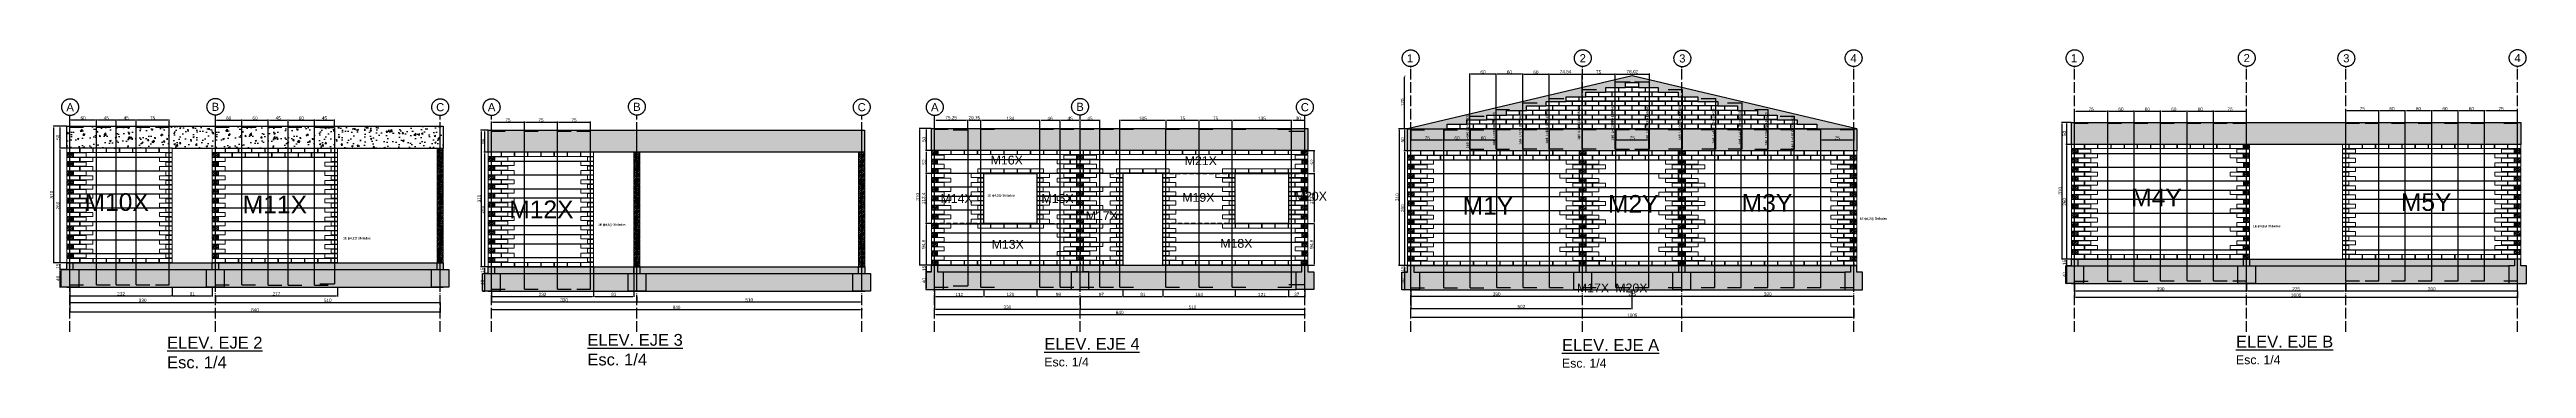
# Model space of a CAD drawing. Header units: centimetres. Extents: x 778 to 15841, y 1585 to 3584.
# Drawn here: x 4703 to 10322, y 2666 to 3389 of the extents above; entities that cross this region are included whole.
import ezdxf

# ---------------------------------------------------------------- set-up
doc = ezdxf.new("R2010")
doc.units = ezdxf.units.CM
doc.linetypes.add('ACAD_ISO04W100', pattern=[30, 24, -3, 0, -3])
doc.linetypes.add('TransientTextAxis', pattern=[0.3, 0.2, -0.1, 0, 0])
doc.layers.get('DEFPOINTS').update_dxf_attribs({"color": 250})
doc.layers.add('armadura horizotal', color=7, linetype='Continuous', lineweight=30, true_color=0xff9eff)
doc.layers.add('Ceramico 1.0', color=7, linetype='Continuous', lineweight=5, true_color=0xc73200)
doc.layers.add('armadura vertical', color=6, linetype='Continuous', lineweight=30)
for name, color, linetype in [('Cadena', 8, 'Continuous'), ('Cotas', 80, 'Continuous'), ('EJES', 8, 'Continuous'), ('Fundaciones', 251, 'Continuous'), ('Puertas y ventanas', 7, 'Continuous'), ('Texto', 7, 'Continuous'), ('TEXTO-PIERS', 7, 'Continuous')]:
    doc.layers.add(name, color=color, linetype=linetype)
doc.styles.get("Standard").update_dxf_attribs({"font": 'arial.ttf'})
doc.dimstyles.new('ISO-25', dxfattribs={"dimtxt": 7.5, "dimasz": 2.5, "dimexe": 1.25, "dimexo": 0.625, "dimtad": 1, "dimtxsty": 'Standard', "dimcen": 2.5, "dimadec": 0, "dimazin": 0, "dimtfac": 1, "dimtmove": 0, "dimatfit": 3, "dimfxl": 1, "dimarcsym": 0})
pattern_1 = [(50, (2632.574, 11.806), (36.43693, -3.18782), [3.81, -41.91]), (355, (2632.574, 11.806), (-7.04868, 38.21137), [3.048, -33.52812]), (100.45144, (2635.61, 11.54), (29.38825, 35.02355), [3.238, -35.61805]), (46.1842, (2632.574, 21.966), (54.2158, -8.40847), [5.715, -62.865]), (96.6356, (2637.09, 21.265), (47.48083, 49.48522), [4.857, -53.4271]), (351.18415, (2632.574, 21.966), (47.48083, 49.48522), [4.572, -50.29195]), (21, (2637.654, 19.426), (30.32288, -20.45304), [3.81, -41.91]), (326, (2637.654, 19.426), (12.3604, 36.8376), [3.048, -33.528]), (71.45144, (2640.18, 17.72), (42.68328, 16.38455), [3.238, -35.61799]), (37.5, (2632.574, 11.806), (0.61772, 16.911008), [0, -33.1216, 0, -34.036, 0, -33.655]), (7.5, (2632.574, 11.806), (13.363933, 20.036115), [0, -19.4056, 0, -32.3596, 0, -12.827]), (327.5, (2621.245, 11.806), (27.11812, -1.14575), [0, -12.7, 0, -39.624, 0, -52.578]), (317.5, (2616.165, 11.806), (29.62584, 5.0853), [0, -16.51, 0, -26.3144, 0, -37.338])]
pattern_2 = [(50, (2991.275, 585.853), (36.43693, -3.18782), [3.81, -41.91]), (355, (2991.275, 585.853), (-7.04868, 38.21137), [3.048, -33.52812]), (100.45144, (2994.31, 585.587), (29.38825, 35.02355), [3.238, -35.61805]), (46.1842, (2991.275, 596.013), (54.2158, -8.40847), [5.715, -62.865]), (96.6356, (2995.793, 595.31), (47.48083, 49.4852), [4.857, -53.4271]), (351.1842, (2991.275, 596.01), (47.4808, 49.4852), [4.572, -50.29195]), (21, (2996.355, 593.473), (30.32288, -20.45304), [3.81, -41.91]), (326, (2996.355, 593.473), (12.3604, 36.8376), [3.048, -33.528]), (71.45144, (2998.882, 591.768), (42.68328, 16.38455), [3.238, -35.618]), (37.5, (2991.275, 585.853), (0.61772, 16.911008), [0, -33.1216, 0, -34.036, 0, -33.655]), (7.5, (2991.275, 585.853), (13.36393, 20.036115), [0, -19.4056, 0, -32.3596, 0, -12.827]), (327.5, (2979.947, 585.853), (27.11812, -1.14575), [0, -12.7, 0, -39.624, 0, -52.578]), (317.5, (2974.867, 585.853), (29.62584, 5.0853), [0, -16.51, 0, -26.3144, 0, -37.338])]
pattern_3 = [(50, (4186.984, 1204.86), (36.43693, -3.18782), [3.81, -41.91]), (355, (4186.984, 1204.86), (-7.04868, 38.21137), [3.048, -33.52812]), (100.45144, (4190.02, 1204.593), (29.38825, 35.02355), [3.238, -35.61805]), (46.1842, (4186.984, 1215.02), (54.2158, -8.40847), [5.715, -62.865]), (96.6356, (4191.5, 1214.32), (47.48083, 49.48522), [4.857, -53.4271]), (351.1842, (4186.984, 1215.02), (47.48083, 49.48522), [4.572, -50.29195]), (21, (4192.064, 1212.48), (30.32288, -20.45304), [3.81, -41.91]), (326, (4192.064, 1212.48), (12.3604, 36.8376), [3.048, -33.528]), (71.45144, (4194.59, 1210.774), (42.68328, 16.38455), [3.238, -35.61799]), (37.5, (4186.984, 1204.859), (0.61772, 16.911008), [0, -33.1216, 0, -34.036, 0, -33.655]), (7.5, (4186.984, 1204.859), (13.36393, 20.036115), [0, -19.4056, 0, -32.3596, 0, -12.827]), (327.5, (4175.655, 1204.859), (27.11812, -1.14575), [0, -12.7, 0, -39.624, 0, -52.578]), (317.5, (4170.575, 1204.859), (29.62584, 5.0853), [0, -16.51, 0, -26.3144, 0, -37.338])]
pattern_4 = [(45, (30, 0), (-2.0205576, 2.0205576), [])]

# ---------------------------------------------------------------- blocks, each defined once
blk = doc.blocks.new('*D73')
at = {"layer": 'Cotas', "color": 0, "lineweight": -2, "transparency": 16777216}
for p, q in [((4741.8, 3214.9), (4725.6, 3214.9)), ((4726.8, 3212.4), (4726.8, 3167.4)), ((4741.8, 3164.9), (4725.6, 3164.9))]:
    blk.add_line(p, q, dxfattribs=at)
at = {"layer": 'Cotas', "color": 0, "transparency": 16777216}
for points in [[(4726.4, 3212.4), (4727.2, 3212.4), (4726.8, 3214.9)], [(4726.4, 3167.4), (4727.2, 3167.4), (4726.8, 3164.9)]]:
    blk.add_solid(points, dxfattribs=at)
at = {"layer": 'DEFPOINTS', "color": 0, "transparency": 16777216}
for p in [(4742.4, 3214.9), (4726.8, 3164.9), (4742.4, 3164.9)]:
    blk.add_point(p, dxfattribs=at)
at = {"layer": 'Cotas', "color": 0, "transparency": 16777216, "insert": (4722.4, 3189.9), "char_height": 7.5, "attachment_point": 5, "rotation": 90}
blk.add_mtext('50', dxfattribs=at)
blk = doc.blocks.new('*D74')
at = {"layer": 'Cotas', "color": 0, "lineweight": -2, "transparency": 16777216}
for p, q in [((4741.8, 3164.9), (4725.6, 3164.9)), ((4726.8, 3162.4), (4726.8, 2907.4)), ((4741.8, 2904.9), (4725.6, 2904.9))]:
    blk.add_line(p, q, dxfattribs=at)
at = {"layer": 'Cotas', "color": 0, "transparency": 16777216}
for points in [[(4726.4, 3162.4), (4727.2, 3162.4), (4726.8, 3164.9)], [(4726.4, 2907.4), (4727.2, 2907.4), (4726.8, 2904.9)]]:
    blk.add_solid(points, dxfattribs=at)
at = {"layer": 'DEFPOINTS', "color": 0, "transparency": 16777216}
for p in [(4742.4, 3164.9), (4726.8, 2904.9), (4742.4, 2904.9)]:
    blk.add_point(p, dxfattribs=at)
at = {"layer": 'Cotas', "color": 0, "transparency": 16777216, "insert": (4722.4, 3034.9), "char_height": 7.5, "attachment_point": 5, "rotation": 90}
blk.add_mtext('260', dxfattribs=at)
blk = doc.blocks.new('*D75')
at = {"layer": 'Cotas', "color": 0, "lineweight": -2, "transparency": 16777216}
for p, q in [((4741.8, 3214.9), (4711.4, 3214.9)), ((4712.6, 3212.4), (4712.6, 2907.4)), ((4741.8, 2904.9), (4711.4, 2904.9))]:
    blk.add_line(p, q, dxfattribs=at)
at = {"layer": 'Cotas', "color": 0, "transparency": 16777216}
for points in [[(4712.2, 3212.4), (4713, 3212.4), (4712.6, 3214.9)], [(4712.2, 2907.4), (4713, 2907.4), (4712.6, 2904.9)]]:
    blk.add_solid(points, dxfattribs=at)
at = {"layer": 'DEFPOINTS', "color": 0, "transparency": 16777216}
for p in [(4742.4, 3214.9), (4712.6, 2904.9), (4742.4, 2904.9)]:
    blk.add_point(p, dxfattribs=at)
at = {"layer": 'Cotas', "color": 0, "transparency": 16777216, "insert": (4708.2, 3059.9), "char_height": 7.5, "attachment_point": 5, "rotation": 90}
blk.add_mtext('310', dxfattribs=at)
blk = doc.blocks.new('*D76')
at = {"layer": 'Cotas', "color": 0, "lineweight": -2, "transparency": 16777216}
for p, q in [((4749.4, 2849.3), (4749.4, 2829.1)), ((4751.9, 2830.4), (4978.9, 2830.4)), ((4981.4, 2849.3), (4981.4, 2829.1))]:
    blk.add_line(p, q, dxfattribs=at)
at = {"layer": 'Cotas', "color": 0, "transparency": 16777216}
for points in [[(4751.9, 2830.8), (4751.9, 2830), (4749.4, 2830.4)], [(4978.9, 2830.8), (4978.9, 2830), (4981.4, 2830.4)]]:
    blk.add_solid(points, dxfattribs=at)
at = {"layer": 'DEFPOINTS', "color": 0, "transparency": 16777216}
for p in [(4749.4, 2849.9), (4981.4, 2849.9), (4981.4, 2830.4)]:
    blk.add_point(p, dxfattribs=at)
at = {"layer": 'Cotas', "color": 0, "transparency": 16777216, "insert": (4865.4, 2834.8), "char_height": 7.5, "attachment_point": 5}
blk.add_mtext('232', dxfattribs=at)
blk = doc.blocks.new('*D77')
at = {"layer": 'Cotas', "color": 0, "lineweight": -2, "transparency": 16777216}
for p, q in [((4981.4, 2831), (4981.4, 2831.6)), ((4983.9, 2830.4), (5069.9, 2830.4)), ((5072.4, 2849.3), (5072.4, 2829.1))]:
    blk.add_line(p, q, dxfattribs=at)
at = {"layer": 'Cotas', "color": 0, "transparency": 16777216}
for points in [[(4983.9, 2830.8), (4983.9, 2830), (4981.4, 2830.4)], [(5069.9, 2830.8), (5069.9, 2830), (5072.4, 2830.4)]]:
    blk.add_solid(points, dxfattribs=at)
at = {"layer": 'DEFPOINTS', "color": 0, "transparency": 16777216}
for p in [(4981.4, 2830.4), (5072.4, 2849.9), (5072.4, 2830.4)]:
    blk.add_point(p, dxfattribs=at)
at = {"layer": 'Cotas', "color": 0, "transparency": 16777216, "insert": (5026.9, 2834.8), "char_height": 7.5, "attachment_point": 5}
blk.add_mtext('91', dxfattribs=at)
blk = doc.blocks.new('*D78')
at = {"layer": 'Cotas', "color": 0, "lineweight": -2, "transparency": 16777216}
for p, q in [((4749.4, 2829.8), (4749.4, 2814.3)), ((4751.9, 2815.5), (5076.9, 2815.5)), ((5079.4, 2829.8), (5079.4, 2814.3))]:
    blk.add_line(p, q, dxfattribs=at)
at = {"layer": 'Cotas', "color": 0, "transparency": 16777216}
for points in [[(4751.9, 2815.9), (4751.9, 2815.1), (4749.4, 2815.5)], [(5076.9, 2815.9), (5076.9, 2815.1), (5079.4, 2815.5)]]:
    blk.add_solid(points, dxfattribs=at)
at = {"layer": 'DEFPOINTS', "color": 0, "transparency": 16777216}
for p in [(4749.4, 2830.4), (5079.4, 2830.4), (5079.4, 2815.5)]:
    blk.add_point(p, dxfattribs=at)
at = {"layer": 'Cotas', "color": 0, "transparency": 16777216, "insert": (4914.4, 2820), "char_height": 7.5, "attachment_point": 5}
blk.add_mtext('330', dxfattribs=at)
blk = doc.blocks.new('*D79')
at = {"layer": 'Cotas', "color": 0, "lineweight": -2, "transparency": 16777216}
for p, q in [((5079.4, 2816.1), (5079.4, 2816.8)), ((5081.9, 2815.5), (5586.9, 2815.5)), ((5589.4, 2816.1), (5589.4, 2816.8))]:
    blk.add_line(p, q, dxfattribs=at)
at = {"layer": 'Cotas', "color": 0, "transparency": 16777216}
for points in [[(5081.9, 2815.9), (5081.9, 2815.1), (5079.4, 2815.5)], [(5586.9, 2815.9), (5586.9, 2815.1), (5589.4, 2815.5)]]:
    blk.add_solid(points, dxfattribs=at)
at = {"layer": 'DEFPOINTS', "color": 0, "transparency": 16777216}
for p in [(5079.4, 2815.5), (5589.4, 2815.5), (5589.4, 2815.5)]:
    blk.add_point(p, dxfattribs=at)
at = {"layer": 'Cotas', "color": 0, "transparency": 16777216, "insert": (5334.4, 2820), "char_height": 7.5, "attachment_point": 5}
blk.add_mtext('510', dxfattribs=at)
blk = doc.blocks.new('*D80')
at = {"layer": 'Cotas', "color": 0, "lineweight": -2, "transparency": 16777216}
for p, q in [((4749.4, 2814.9), (4749.4, 2792.7)), ((5589.4, 2814.9), (5589.4, 2792.7)), ((4751.9, 2794), (5586.9, 2794))]:
    blk.add_line(p, q, dxfattribs=at)
at = {"layer": 'Cotas', "color": 0, "transparency": 16777216}
for points in [[(4751.9, 2794.4), (4751.9, 2793.6), (4749.4, 2794)], [(5586.9, 2794.4), (5586.9, 2793.6), (5589.4, 2794)]]:
    blk.add_solid(points, dxfattribs=at)
at = {"layer": 'DEFPOINTS', "color": 0, "transparency": 16777216}
for p in [(4749.4, 2815.5), (5589.4, 2815.5), (5589.4, 2794)]:
    blk.add_point(p, dxfattribs=at)
at = {"layer": 'Cotas', "color": 0, "transparency": 16777216, "insert": (5169.4, 2798.4), "char_height": 7.5, "attachment_point": 5}
blk.add_mtext('840', dxfattribs=at)
blk = doc.blocks.new('*D82')
at = {"layer": 'Cotas', "color": 0, "lineweight": -2, "transparency": 16777216}
for p, q in [((5698, 3205.8), (5688.5, 3205.8)), ((5689.8, 3203.3), (5689.8, 3158.3)), ((5698, 3155.8), (5688.5, 3155.8))]:
    blk.add_line(p, q, dxfattribs=at)
at = {"layer": 'Cotas', "color": 0, "transparency": 16777216}
for points in [[(5689.4, 3203.3), (5690.2, 3203.3), (5689.8, 3205.8)], [(5689.4, 3158.3), (5690.2, 3158.3), (5689.8, 3155.8)]]:
    blk.add_solid(points, dxfattribs=at)
at = {"layer": 'DEFPOINTS', "color": 0, "transparency": 16777216}
for p in [(5698.6, 3205.8), (5689.8, 3155.8), (5698.6, 3155.8)]:
    blk.add_point(p, dxfattribs=at)
at = {"layer": 'Cotas', "color": 0, "transparency": 16777216, "insert": (5685.3, 3180.8), "char_height": 7.5, "attachment_point": 5, "rotation": 90}
blk.add_mtext('50', dxfattribs=at)
blk = doc.blocks.new('*D83')
at = {"layer": 'Cotas', "color": 0, "lineweight": -2, "transparency": 16777216}
for p, q in [((5698, 3155.8), (5688.5, 3155.8)), ((5689.8, 3153.3), (5689.8, 2898.3)), ((5698, 2895.8), (5688.5, 2895.8))]:
    blk.add_line(p, q, dxfattribs=at)
at = {"layer": 'Cotas', "color": 0, "transparency": 16777216}
for points in [[(5689.4, 3153.3), (5690.2, 3153.3), (5689.8, 3155.8)], [(5689.4, 2898.3), (5690.2, 2898.3), (5689.8, 2895.8)]]:
    blk.add_solid(points, dxfattribs=at)
at = {"layer": 'DEFPOINTS', "color": 0, "transparency": 16777216}
for p in [(5698.6, 3155.8), (5689.8, 2895.8), (5698.6, 2895.8)]:
    blk.add_point(p, dxfattribs=at)
at = {"layer": 'Cotas', "color": 0, "transparency": 16777216, "insert": (5685.3, 3025.8), "char_height": 7.5, "attachment_point": 5, "rotation": 90}
blk.add_mtext('260', dxfattribs=at)
blk = doc.blocks.new('*D84')
at = {"layer": 'Cotas', "color": 0, "lineweight": -2, "transparency": 16777216}
for p, q in [((5698, 3205.8), (5680.9, 3205.8)), ((5682.1, 3203.3), (5682.1, 2898.3)), ((5698, 2895.8), (5680.9, 2895.8))]:
    blk.add_line(p, q, dxfattribs=at)
at = {"layer": 'Cotas', "color": 0, "transparency": 16777216}
for points in [[(5681.7, 3203.3), (5682.5, 3203.3), (5682.1, 3205.8)], [(5681.7, 2898.3), (5682.5, 2898.3), (5682.1, 2895.8)]]:
    blk.add_solid(points, dxfattribs=at)
at = {"layer": 'DEFPOINTS', "color": 0, "transparency": 16777216}
for p in [(5698.6, 3205.8), (5682.1, 2895.8), (5698.6, 2895.8)]:
    blk.add_point(p, dxfattribs=at)
at = {"layer": 'Cotas', "color": 0, "transparency": 16777216, "insert": (5677.7, 3050.8), "char_height": 7.5, "attachment_point": 5, "rotation": 90}
blk.add_mtext('310', dxfattribs=at)
blk = doc.blocks.new('*D85')
at = {"layer": 'Cotas', "color": 0, "lineweight": -2, "transparency": 16777216}
for p, q in [((5705.6, 2840.2), (5705.6, 2827.8)), ((5708.1, 2829), (5935.1, 2829)), ((5937.6, 2840.2), (5937.6, 2827.8))]:
    blk.add_line(p, q, dxfattribs=at)
at = {"layer": 'Cotas', "color": 0, "transparency": 16777216}
for points in [[(5708.1, 2829.4), (5708.1, 2828.6), (5705.6, 2829)], [(5935.1, 2829.4), (5935.1, 2828.6), (5937.6, 2829)]]:
    blk.add_solid(points, dxfattribs=at)
at = {"layer": 'DEFPOINTS', "color": 0, "transparency": 16777216}
for p in [(5705.6, 2840.8), (5937.6, 2840.8), (5937.6, 2829)]:
    blk.add_point(p, dxfattribs=at)
at = {"layer": 'Cotas', "color": 0, "transparency": 16777216, "insert": (5821.6, 2833.5), "char_height": 7.5, "attachment_point": 5}
blk.add_mtext('232', dxfattribs=at)
blk = doc.blocks.new('*D86')
at = {"layer": 'Cotas', "color": 0, "lineweight": -2, "transparency": 16777216}
for p, q in [((5705.6, 2828.4), (5705.6, 2815.3)), ((5708.1, 2816.5), (6033.1, 2816.5)), ((6035.6, 2828.4), (6035.6, 2815.3))]:
    blk.add_line(p, q, dxfattribs=at)
at = {"layer": 'Cotas', "color": 0, "transparency": 16777216}
for points in [[(5708.1, 2816.9), (5708.1, 2816.1), (5705.6, 2816.5)], [(6033.1, 2816.9), (6033.1, 2816.1), (6035.6, 2816.5)]]:
    blk.add_solid(points, dxfattribs=at)
at = {"layer": 'DEFPOINTS', "color": 0, "transparency": 16777216}
for p in [(5705.6, 2829), (6035.6, 2829), (6035.6, 2816.5)]:
    blk.add_point(p, dxfattribs=at)
at = {"layer": 'Cotas', "color": 0, "transparency": 16777216, "insert": (5870.6, 2821), "char_height": 7.5, "attachment_point": 5}
blk.add_mtext('330', dxfattribs=at)
blk = doc.blocks.new('*D87')
at = {"layer": 'Cotas', "color": 0, "lineweight": -2, "transparency": 16777216}
for p, q in [((6703.4, 3209.9), (6690.4, 3209.9)), ((6691.7, 3207.4), (6691.7, 3162.4)), ((6703.4, 3159.9), (6690.4, 3159.9))]:
    blk.add_line(p, q, dxfattribs=at)
at = {"layer": 'Cotas', "color": 0, "transparency": 16777216}
for points in [[(6691.3, 3207.4), (6692.1, 3207.4), (6691.7, 3209.9)], [(6691.3, 3162.4), (6692.1, 3162.4), (6691.7, 3159.9)]]:
    blk.add_solid(points, dxfattribs=at)
at = {"layer": 'DEFPOINTS', "color": 0, "transparency": 16777216}
for p in [(6704, 3209.9), (6691.7, 3159.9), (6704, 3159.9)]:
    blk.add_point(p, dxfattribs=at)
at = {"layer": 'Cotas', "color": 0, "transparency": 16777216, "insert": (6687.2, 3184.9), "char_height": 7.5, "attachment_point": 5, "rotation": 90}
blk.add_mtext('50', dxfattribs=at)
blk = doc.blocks.new('*D88')
at = {"layer": 'Cotas', "color": 0, "lineweight": -2, "transparency": 16777216}
for p, q in [((6691.7, 3157.1), (6691.7, 3110.4)), ((6692.3, 3159.6), (6692.9, 3159.6)), ((6703.4, 3107.9), (6690.4, 3107.9))]:
    blk.add_line(p, q, dxfattribs=at)
at = {"layer": 'Cotas', "color": 0, "transparency": 16777216}
for points in [[(6691.3, 3157.1), (6692.1, 3157.1), (6691.7, 3159.6)], [(6691.3, 3110.4), (6692.1, 3110.4), (6691.7, 3107.9)]]:
    blk.add_solid(points, dxfattribs=at)
at = {"layer": 'DEFPOINTS', "color": 0, "transparency": 16777216}
for p in [(6691.6, 3159.6), (6691.7, 3107.9), (6704, 3107.9)]:
    blk.add_point(p, dxfattribs=at)
at = {"layer": 'Cotas', "color": 0, "transparency": 16777216, "insert": (6687.2, 3133.8), "char_height": 7.5, "attachment_point": 5, "rotation": 90}
blk.add_mtext('52', dxfattribs=at)
blk = doc.blocks.new('*D89')
at = {"layer": 'Cotas', "color": 0, "lineweight": -2, "transparency": 16777216}
for p, q in [((6702.4, 3107.9), (6690.4, 3107.9)), ((6691.7, 3105.4), (6691.7, 2997)), ((6702.4, 2994.5), (6690.4, 2994.5))]:
    blk.add_line(p, q, dxfattribs=at)
at = {"layer": 'Cotas', "color": 0, "transparency": 16777216}
for points in [[(6691.3, 3105.4), (6692.1, 3105.4), (6691.7, 3107.9)], [(6691.3, 2997), (6692.1, 2997), (6691.7, 2994.5)]]:
    blk.add_solid(points, dxfattribs=at)
at = {"layer": 'DEFPOINTS', "color": 0, "transparency": 16777216}
for p in [(6703, 3107.9), (6691.7, 2994.5), (6703, 2994.5)]:
    blk.add_point(p, dxfattribs=at)
at = {"layer": 'Cotas', "color": 0, "transparency": 16777216, "insert": (6686.6, 3051.2), "char_height": 7.5, "attachment_point": 5, "rotation": 90}
blk.add_mtext('113,4', dxfattribs=at)
blk = doc.blocks.new('*D90')
at = {"layer": 'Cotas', "color": 0, "lineweight": -2, "transparency": 16777216}
for p, q in [((6702.4, 2994.5), (6690.4, 2994.5)), ((6691.7, 2992), (6691.7, 2902.4)), ((6703.4, 2899.9), (6690.4, 2899.9))]:
    blk.add_line(p, q, dxfattribs=at)
at = {"layer": 'Cotas', "color": 0, "transparency": 16777216}
for points in [[(6691.3, 2992), (6692.1, 2992), (6691.7, 2994.5)], [(6691.3, 2902.4), (6692.1, 2902.4), (6691.7, 2899.9)]]:
    blk.add_solid(points, dxfattribs=at)
at = {"layer": 'DEFPOINTS', "color": 0, "transparency": 16777216}
for p in [(6703, 2994.5), (6691.7, 2899.9), (6704, 2899.9)]:
    blk.add_point(p, dxfattribs=at)
at = {"layer": 'Cotas', "color": 0, "transparency": 16777216, "insert": (6686.6, 2947.2), "char_height": 7.5, "attachment_point": 5, "rotation": 90}
blk.add_mtext('94,6', dxfattribs=at)
blk = doc.blocks.new('*D91')
at = {"layer": 'Cotas', "color": 0, "lineweight": -2, "transparency": 16777216}
for p, q in [((6691.1, 3209.9), (6675.7, 3209.9)), ((6676.9, 3207.4), (6676.9, 2902.4)), ((6691.1, 2899.9), (6675.7, 2899.9))]:
    blk.add_line(p, q, dxfattribs=at)
at = {"layer": 'Cotas', "color": 0, "transparency": 16777216}
for points in [[(6676.5, 3207.4), (6677.3, 3207.4), (6676.9, 3209.9)], [(6676.5, 2902.4), (6677.3, 2902.4), (6676.9, 2899.9)]]:
    blk.add_solid(points, dxfattribs=at)
at = {"layer": 'DEFPOINTS', "color": 0, "transparency": 16777216}
for p in [(6691.7, 3209.9), (6676.9, 2899.9), (6691.7, 2899.9)]:
    blk.add_point(p, dxfattribs=at)
at = {"layer": 'Cotas', "color": 0, "transparency": 16777216, "insert": (6672.4, 3054.9), "char_height": 7.5, "attachment_point": 5, "rotation": 90}
blk.add_mtext('310', dxfattribs=at)
blk = doc.blocks.new('*D92')
at = {"layer": 'Cotas', "color": 0, "lineweight": -2, "transparency": 16777216}
for p, q in [((6711, 2844.2), (6711, 2827.7)), ((6713.5, 2828.9), (6820.5, 2828.9)), ((6823, 2844.2), (6823, 2827.7))]:
    blk.add_line(p, q, dxfattribs=at)
at = {"layer": 'Cotas', "color": 0, "transparency": 16777216}
for points in [[(6713.5, 2829.3), (6713.5, 2828.5), (6711, 2828.9)], [(6820.5, 2829.3), (6820.5, 2828.5), (6823, 2828.9)]]:
    blk.add_solid(points, dxfattribs=at)
at = {"layer": 'DEFPOINTS', "color": 0, "transparency": 16777216}
for p in [(6711, 2844.9), (6823, 2844.9), (6823, 2828.9)]:
    blk.add_point(p, dxfattribs=at)
at = {"layer": 'Cotas', "color": 0, "transparency": 16777216, "insert": (6767, 2833.3), "char_height": 7.5, "attachment_point": 5}
blk.add_mtext('112', dxfattribs=at)
blk = doc.blocks.new('*D93')
at = {"layer": 'Cotas', "color": 0, "lineweight": -2, "transparency": 16777216}
for p, q in [((6823, 2844.2), (6823, 2827.7)), ((6825.5, 2828.9), (6940.5, 2828.9)), ((6943, 2844.2), (6943, 2827.7))]:
    blk.add_line(p, q, dxfattribs=at)
at = {"layer": 'Cotas', "color": 0, "transparency": 16777216}
for points in [[(6825.5, 2829.3), (6825.5, 2828.5), (6823, 2828.9)], [(6940.5, 2829.3), (6940.5, 2828.5), (6943, 2828.9)]]:
    blk.add_solid(points, dxfattribs=at)
at = {"layer": 'DEFPOINTS', "color": 0, "transparency": 16777216}
for p in [(6823, 2844.9), (6943, 2844.9), (6943, 2828.9)]:
    blk.add_point(p, dxfattribs=at)
at = {"layer": 'Cotas', "color": 0, "transparency": 16777216, "insert": (6883, 2833.4), "char_height": 7.5, "attachment_point": 5}
blk.add_mtext('120', dxfattribs=at)
blk = doc.blocks.new('*D94')
at = {"layer": 'Cotas', "color": 0, "lineweight": -2, "transparency": 16777216}
for p, q in [((6943, 2828.3), (6943, 2827.7)), ((6945.5, 2828.9), (7038.5, 2828.9)), ((7041, 2828.3), (7041, 2827.7))]:
    blk.add_line(p, q, dxfattribs=at)
at = {"layer": 'Cotas', "color": 0, "transparency": 16777216}
for points in [[(6945.5, 2829.3), (6945.5, 2828.5), (6943, 2828.9)], [(7038.5, 2829.3), (7038.5, 2828.5), (7041, 2828.9)]]:
    blk.add_solid(points, dxfattribs=at)
at = {"layer": 'DEFPOINTS', "color": 0, "transparency": 16777216}
for p in [(6943, 2828.9), (7041, 2828.9), (7041, 2828.9)]:
    blk.add_point(p, dxfattribs=at)
at = {"layer": 'Cotas', "color": 0, "transparency": 16777216, "insert": (6992, 2833.4), "char_height": 7.5, "attachment_point": 5}
blk.add_mtext('98', dxfattribs=at)
blk = doc.blocks.new('*D95')
at = {"layer": 'Cotas', "color": 0, "lineweight": -2, "transparency": 16777216}
for p, q in [((7041, 2829.5), (7041, 2830.2)), ((7043.5, 2828.9), (7135.5, 2828.9)), ((7138, 2844.2), (7138, 2827.7))]:
    blk.add_line(p, q, dxfattribs=at)
at = {"layer": 'Cotas', "color": 0, "transparency": 16777216}
for points in [[(7043.5, 2829.3), (7043.5, 2828.5), (7041, 2828.9)], [(7135.5, 2829.3), (7135.5, 2828.5), (7138, 2828.9)]]:
    blk.add_solid(points, dxfattribs=at)
at = {"layer": 'DEFPOINTS', "color": 0, "transparency": 16777216}
for p in [(7041, 2828.9), (7138, 2844.9), (7138, 2828.9)]:
    blk.add_point(p, dxfattribs=at)
at = {"layer": 'Cotas', "color": 0, "transparency": 16777216, "insert": (7089.5, 2833.4), "char_height": 7.5, "attachment_point": 5}
blk.add_mtext('97', dxfattribs=at)
blk = doc.blocks.new('*D96')
at = {"layer": 'Cotas', "color": 0, "lineweight": -2, "transparency": 16777216}
for p, q in [((7138, 2844.2), (7138, 2827.7)), ((7140.5, 2828.9), (7226.5, 2828.9)), ((7229, 2844.2), (7229, 2827.7))]:
    blk.add_line(p, q, dxfattribs=at)
at = {"layer": 'Cotas', "color": 0, "transparency": 16777216}
for points in [[(7140.5, 2829.3), (7140.5, 2828.5), (7138, 2828.9)], [(7226.5, 2829.3), (7226.5, 2828.5), (7229, 2828.9)]]:
    blk.add_solid(points, dxfattribs=at)
at = {"layer": 'DEFPOINTS', "color": 0, "transparency": 16777216}
for p in [(7138, 2844.9), (7229, 2844.9), (7229, 2828.9)]:
    blk.add_point(p, dxfattribs=at)
at = {"layer": 'Cotas', "color": 0, "transparency": 16777216, "insert": (7183.5, 2833.4), "char_height": 7.5, "attachment_point": 5}
blk.add_mtext('91', dxfattribs=at)
blk = doc.blocks.new('*D97')
at = {"layer": 'Cotas', "color": 0, "lineweight": -2, "transparency": 16777216}
for p, q in [((7229, 2844.2), (7229, 2827.7)), ((7231.5, 2828.9), (7390.5, 2828.9)), ((7393, 2829.5), (7393, 2830.2))]:
    blk.add_line(p, q, dxfattribs=at)
at = {"layer": 'Cotas', "color": 0, "transparency": 16777216}
for points in [[(7231.5, 2829.3), (7231.5, 2828.5), (7229, 2828.9)], [(7390.5, 2829.3), (7390.5, 2828.5), (7393, 2828.9)]]:
    blk.add_solid(points, dxfattribs=at)
at = {"layer": 'DEFPOINTS', "color": 0, "transparency": 16777216}
for p in [(7229, 2844.9), (7393, 2828.9), (7393, 2828.9)]:
    blk.add_point(p, dxfattribs=at)
at = {"layer": 'Cotas', "color": 0, "transparency": 16777216, "insert": (7311, 2833.4), "char_height": 7.5, "attachment_point": 5}
blk.add_mtext('164', dxfattribs=at)
blk = doc.blocks.new('*D98')
at = {"layer": 'Cotas', "color": 0, "lineweight": -2, "transparency": 16777216}
for p, q in [((7393, 2844.2), (7393, 2827.7)), ((7395.5, 2828.9), (7511.5, 2828.9)), ((7514, 2844.2), (7514, 2827.7))]:
    blk.add_line(p, q, dxfattribs=at)
at = {"layer": 'Cotas', "color": 0, "transparency": 16777216}
for points in [[(7395.5, 2829.3), (7395.5, 2828.5), (7393, 2828.9)], [(7511.5, 2829.3), (7511.5, 2828.5), (7514, 2828.9)]]:
    blk.add_solid(points, dxfattribs=at)
at = {"layer": 'DEFPOINTS', "color": 0, "transparency": 16777216}
for p in [(7393, 2844.9), (7514, 2844.9), (7514, 2828.9)]:
    blk.add_point(p, dxfattribs=at)
at = {"layer": 'Cotas', "color": 0, "transparency": 16777216, "insert": (7453.5, 2833.3), "char_height": 7.5, "attachment_point": 5}
blk.add_mtext('121', dxfattribs=at)
blk = doc.blocks.new('*D99')
at = {"layer": 'Cotas', "color": 0, "lineweight": -2, "transparency": 16777216}
for p, q in [((7514, 2844.2), (7514, 2827.7)), ((7516.5, 2828.9), (7548.5, 2828.9)), ((7551, 2844.2), (7551, 2827.7))]:
    blk.add_line(p, q, dxfattribs=at)
at = {"layer": 'Cotas', "color": 0, "transparency": 16777216}
for points in [[(7516.5, 2829.3), (7516.5, 2828.5), (7514, 2828.9)], [(7548.5, 2829.3), (7548.5, 2828.5), (7551, 2828.9)]]:
    blk.add_solid(points, dxfattribs=at)
at = {"layer": 'DEFPOINTS', "color": 0, "transparency": 16777216}
for p in [(7514, 2844.9), (7551, 2844.9), (7551, 2828.9)]:
    blk.add_point(p, dxfattribs=at)
at = {"layer": 'Cotas', "color": 0, "transparency": 16777216, "insert": (7532.5, 2833.4), "char_height": 7.5, "attachment_point": 5}
blk.add_mtext('37', dxfattribs=at)
blk = doc.blocks.new('*D100')
at = {"layer": 'Cotas', "color": 0, "lineweight": -2, "transparency": 16777216}
for p, q in [((6711, 2828.3), (6711, 2798.9)), ((7041, 2828.3), (7041, 2798.9)), ((6713.5, 2800.2), (7038.5, 2800.2))]:
    blk.add_line(p, q, dxfattribs=at)
at = {"layer": 'Cotas', "color": 0, "transparency": 16777216}
for points in [[(6713.5, 2800.6), (6713.5, 2799.8), (6711, 2800.2)], [(7038.5, 2800.6), (7038.5, 2799.8), (7041, 2800.2)]]:
    blk.add_solid(points, dxfattribs=at)
at = {"layer": 'DEFPOINTS', "color": 0, "transparency": 16777216}
for p in [(6711, 2828.9), (7041, 2828.9), (7041, 2800.2)]:
    blk.add_point(p, dxfattribs=at)
at = {"layer": 'Cotas', "color": 0, "transparency": 16777216, "insert": (6876, 2804.6), "char_height": 7.5, "attachment_point": 5}
blk.add_mtext('330', dxfattribs=at)
blk = doc.blocks.new('*D101')
at = {"layer": 'Cotas', "color": 0, "lineweight": -2, "transparency": 16777216}
for p, q in [((7041, 2799.6), (7041, 2798.9)), ((7043.5, 2800.2), (7548.5, 2800.2)), ((7551, 2799.6), (7551, 2798.9))]:
    blk.add_line(p, q, dxfattribs=at)
at = {"layer": 'Cotas', "color": 0, "transparency": 16777216}
for points in [[(7043.5, 2800.6), (7043.5, 2799.8), (7041, 2800.2)], [(7548.5, 2800.6), (7548.5, 2799.8), (7551, 2800.2)]]:
    blk.add_solid(points, dxfattribs=at)
at = {"layer": 'DEFPOINTS', "color": 0, "transparency": 16777216}
for p in [(7041, 2800.2), (7551, 2800.2), (7551, 2800.2)]:
    blk.add_point(p, dxfattribs=at)
at = {"layer": 'Cotas', "color": 0, "transparency": 16777216, "insert": (7296, 2804.6), "char_height": 7.5, "attachment_point": 5}
blk.add_mtext('510', dxfattribs=at)
blk = doc.blocks.new('*D102')
at = {"layer": 'Cotas', "color": 0, "lineweight": -2, "transparency": 16777216}
for p, q in [((6711, 2787.7), (6711, 2787)), ((6713.5, 2788.3), (7548.5, 2788.3)), ((7551, 2787.7), (7551, 2787))]:
    blk.add_line(p, q, dxfattribs=at)
at = {"layer": 'Cotas', "color": 0, "transparency": 16777216}
for points in [[(6713.5, 2788.7), (6713.5, 2787.9), (6711, 2788.3)], [(7548.5, 2788.7), (7548.5, 2787.9), (7551, 2788.3)]]:
    blk.add_solid(points, dxfattribs=at)
at = {"layer": 'DEFPOINTS', "color": 0, "transparency": 16777216}
for p in [(6711, 2788.3), (7551, 2788.3), (7551, 2788.3)]:
    blk.add_point(p, dxfattribs=at)
at = {"layer": 'Cotas', "color": 0, "transparency": 16777216, "insert": (7131, 2792.7), "char_height": 7.5, "attachment_point": 5}
blk.add_mtext('840', dxfattribs=at)
blk = doc.blocks.new('*D103')
at = {"layer": 'Cotas', "color": 0, "lineweight": -2, "transparency": 16777216}
for p, q in [((7559.6, 3107.9), (7573.2, 3107.9)), ((7572, 3105.4), (7572, 2997)), ((7559.6, 2994.5), (7573.2, 2994.5))]:
    blk.add_line(p, q, dxfattribs=at)
at = {"layer": 'Cotas', "color": 0, "transparency": 16777216}
for points in [[(7571.5, 3105.4), (7572.4, 3105.4), (7572, 3107.9)], [(7571.5, 2997), (7572.4, 2997), (7572, 2994.5)]]:
    blk.add_solid(points, dxfattribs=at)
at = {"layer": 'DEFPOINTS', "color": 0, "transparency": 16777216}
for p in [(7559, 3107.9), (7559, 2994.5), (7572, 2994.5)]:
    blk.add_point(p, dxfattribs=at)
at = {"layer": 'Cotas', "color": 0, "transparency": 16777216, "insert": (7566.8, 3051.2), "char_height": 7.5, "attachment_point": 5, "rotation": 90}
blk.add_mtext('113,4', dxfattribs=at)
blk = doc.blocks.new('*D104')
at = {"layer": 'Cotas', "color": 0, "lineweight": -2, "transparency": 16777216}
for p, q in [((7558.6, 3159.9), (7573.6, 3159.9)), ((7572.4, 3110.4), (7572.4, 3157.4)), ((7565.5, 3107.9), (7573.6, 3107.9))]:
    blk.add_line(p, q, dxfattribs=at)
at = {"layer": 'Cotas', "color": 0, "transparency": 16777216}
for points in [[(7572, 3157.4), (7572.8, 3157.4), (7572.4, 3159.9)], [(7572, 3110.4), (7572.8, 3110.4), (7572.4, 3107.9)]]:
    blk.add_solid(points, dxfattribs=at)
at = {"layer": 'DEFPOINTS', "color": 0, "transparency": 16777216}
for p in [(7558, 3159.9), (7572.4, 3159.9), (7564.9, 3107.9)]:
    blk.add_point(p, dxfattribs=at)
at = {"layer": 'Cotas', "color": 0, "transparency": 16777216, "insert": (7567.9, 3133.9), "char_height": 7.5, "attachment_point": 5, "rotation": 90}
blk.add_mtext('52', dxfattribs=at)
blk = doc.blocks.new('*D105')
at = {"layer": 'Cotas', "color": 0, "lineweight": -2, "transparency": 16777216}
for p, q in [((7559.6, 2994.5), (7573.2, 2994.5)), ((7572, 2992), (7572, 2902.4)), ((7558.6, 2899.9), (7573.2, 2899.9))]:
    blk.add_line(p, q, dxfattribs=at)
at = {"layer": 'Cotas', "color": 0, "transparency": 16777216}
for points in [[(7571.5, 2992), (7572.4, 2992), (7572, 2994.5)], [(7571.5, 2902.4), (7572.4, 2902.4), (7572, 2899.9)]]:
    blk.add_solid(points, dxfattribs=at)
at = {"layer": 'DEFPOINTS', "color": 0, "transparency": 16777216}
for p in [(7559, 2994.5), (7558, 2899.9), (7572, 2899.9)]:
    blk.add_point(p, dxfattribs=at)
at = {"layer": 'Cotas', "color": 0, "transparency": 16777216, "insert": (7566.8, 2947.2), "char_height": 7.5, "attachment_point": 5, "rotation": 90}
blk.add_mtext('94,6', dxfattribs=at)
blk = doc.blocks.new('*D106')
at = {"layer": 'Cotas', "color": 0, "lineweight": -2, "transparency": 16777216}
for p, q in [((6703.4, 2899.9), (6690.4, 2899.9)), ((6703.4, 2884.9), (6690.4, 2884.9)), ((6691.7, 2897.4), (6691.7, 2887.4))]:
    blk.add_line(p, q, dxfattribs=at)
at = {"layer": 'Cotas', "color": 0, "transparency": 16777216}
for points in [[(6691.3, 2897.4), (6692.1, 2897.4), (6691.7, 2899.9)], [(6691.3, 2887.4), (6692.1, 2887.4), (6691.7, 2884.9)]]:
    blk.add_solid(points, dxfattribs=at)
at = {"layer": 'DEFPOINTS', "color": 0, "transparency": 16777216}
for p in [(6691.7, 2884.9), (6704, 2899.9), (6704, 2884.9)]:
    blk.add_point(p, dxfattribs=at)
at = {"layer": 'Cotas', "color": 0, "transparency": 16777216, "insert": (6687.2, 2892.4), "char_height": 7.5, "attachment_point": 5, "rotation": 90}
blk.add_mtext('15', dxfattribs=at)
blk = doc.blocks.new('*D107')
at = {"layer": 'Cotas', "color": 0, "lineweight": -2, "transparency": 16777216}
for p, q in [((6691.7, 2882.4), (6691.7, 2847.4)), ((6692.3, 2884.9), (6692.9, 2884.9)), ((6691.6, 2844.9), (6692.9, 2844.9))]:
    blk.add_line(p, q, dxfattribs=at)
at = {"layer": 'Cotas', "color": 0, "transparency": 16777216}
for points in [[(6691.3, 2882.4), (6692.1, 2882.4), (6691.7, 2884.9)], [(6691.3, 2847.4), (6692.1, 2847.4), (6691.7, 2844.9)]]:
    blk.add_solid(points, dxfattribs=at)
at = {"layer": 'DEFPOINTS', "color": 0, "transparency": 16777216}
for p in [(6691.7, 2884.9), (6691, 2844.9), (6691.7, 2844.9)]:
    blk.add_point(p, dxfattribs=at)
at = {"layer": 'Cotas', "color": 0, "transparency": 16777216, "insert": (6687.2, 2864.9), "char_height": 7.5, "attachment_point": 5, "rotation": 90}
blk.add_mtext('40', dxfattribs=at)
blk = doc.blocks.new('*D108')
at = {"layer": 'Cotas', "color": 0, "lineweight": -2, "transparency": 16777216}
for p, q in [((5698, 2895.8), (5688.5, 2895.8)), ((5698, 2880.8), (5688.5, 2880.8)), ((5689.8, 2893.3), (5689.8, 2883.3))]:
    blk.add_line(p, q, dxfattribs=at)
at = {"layer": 'Cotas', "color": 0, "transparency": 16777216}
for points in [[(5689.4, 2893.3), (5690.2, 2893.3), (5689.8, 2895.8)], [(5689.4, 2883.3), (5690.2, 2883.3), (5689.8, 2880.8)]]:
    blk.add_solid(points, dxfattribs=at)
at = {"layer": 'DEFPOINTS', "color": 0, "transparency": 16777216}
for p in [(5689.8, 2880.8), (5698.6, 2895.8), (5698.6, 2880.8)]:
    blk.add_point(p, dxfattribs=at)
at = {"layer": 'Cotas', "color": 0, "transparency": 16777216, "insert": (5685.3, 2888.3), "char_height": 7.5, "attachment_point": 5, "rotation": 90}
blk.add_mtext('15', dxfattribs=at)
blk = doc.blocks.new('*D109')
at = {"layer": 'Cotas', "color": 0, "lineweight": -2, "transparency": 16777216}
for p, q in [((5689.8, 2878.3), (5689.8, 2843.3)), ((5690.4, 2880.8), (5691, 2880.8)), ((5686.2, 2840.8), (5691, 2840.8))]:
    blk.add_line(p, q, dxfattribs=at)
at = {"layer": 'Cotas', "color": 0, "transparency": 16777216}
for points in [[(5689.4, 2878.3), (5690.2, 2878.3), (5689.8, 2880.8)], [(5689.4, 2843.3), (5690.2, 2843.3), (5689.8, 2840.8)]]:
    blk.add_solid(points, dxfattribs=at)
at = {"layer": 'DEFPOINTS', "color": 0, "transparency": 16777216}
for p in [(5689.8, 2880.8), (5685.6, 2840.8), (5689.8, 2840.8)]:
    blk.add_point(p, dxfattribs=at)
at = {"layer": 'Cotas', "color": 0, "transparency": 16777216, "insert": (5685.3, 2860.8), "char_height": 7.5, "attachment_point": 5, "rotation": 90}
blk.add_mtext('40', dxfattribs=at)
blk = doc.blocks.new('*D110')
at = {"layer": 'Cotas', "color": 0, "lineweight": -2, "transparency": 16777216}
for p, q in [((4741.8, 2904.9), (4725.6, 2904.9)), ((4741.8, 2889.9), (4725.6, 2889.9)), ((4726.8, 2902.4), (4726.8, 2892.4))]:
    blk.add_line(p, q, dxfattribs=at)
at = {"layer": 'Cotas', "color": 0, "transparency": 16777216}
for points in [[(4726.4, 2902.4), (4727.2, 2902.4), (4726.8, 2904.9)], [(4726.4, 2892.4), (4727.2, 2892.4), (4726.8, 2889.9)]]:
    blk.add_solid(points, dxfattribs=at)
at = {"layer": 'DEFPOINTS', "color": 0, "transparency": 16777216}
for p in [(4726.8, 2889.9), (4742.4, 2904.9), (4742.4, 2889.9)]:
    blk.add_point(p, dxfattribs=at)
at = {"layer": 'Cotas', "color": 0, "transparency": 16777216, "insert": (4722.4, 2897.4), "char_height": 7.5, "attachment_point": 5, "rotation": 90}
blk.add_mtext('15', dxfattribs=at)
blk = doc.blocks.new('*D111')
at = {"layer": 'Cotas', "color": 0, "lineweight": -2, "transparency": 16777216}
for p, q in [((4728.8, 2889.9), (4725.6, 2889.9)), ((4726.8, 2887.4), (4726.8, 2852.4)), ((4728.8, 2849.9), (4725.6, 2849.9))]:
    blk.add_line(p, q, dxfattribs=at)
at = {"layer": 'Cotas', "color": 0, "transparency": 16777216}
for points in [[(4726.4, 2887.4), (4727.2, 2887.4), (4726.8, 2889.9)], [(4726.4, 2852.4), (4727.2, 2852.4), (4726.8, 2849.9)]]:
    blk.add_solid(points, dxfattribs=at)
at = {"layer": 'DEFPOINTS', "color": 0, "transparency": 16777216}
for p in [(4729.4, 2889.9), (4726.8, 2849.9), (4729.4, 2849.9)]:
    blk.add_point(p, dxfattribs=at)
at = {"layer": 'Cotas', "color": 0, "transparency": 16777216, "insert": (4722.4, 2869.9), "char_height": 7.5, "attachment_point": 5, "rotation": 90}
blk.add_mtext('40', dxfattribs=at)
blk = doc.blocks.new('*D114')
at = {"layer": 'Cotas', "color": 0, "lineweight": -2, "transparency": 16777216}
for p, q in [((7783.5, 3208.9), (7775.8, 3208.9)), ((7777, 3206.4), (7777, 3161.4)), ((7783.5, 3158.9), (7775.8, 3158.9))]:
    blk.add_line(p, q, dxfattribs=at)
at = {"layer": 'Cotas', "color": 0, "transparency": 16777216}
for points in [[(7776.6, 3206.4), (7777.4, 3206.4), (7777, 3208.9)], [(7776.6, 3161.4), (7777.4, 3161.4), (7777, 3158.9)]]:
    blk.add_solid(points, dxfattribs=at)
at = {"layer": 'DEFPOINTS', "color": 0, "transparency": 16777216}
for p in [(7784.1, 3208.9), (7777, 3158.9), (7784.1, 3158.9)]:
    blk.add_point(p, dxfattribs=at)
at = {"layer": 'Cotas', "color": 0, "transparency": 16777216, "insert": (7772.6, 3183.9), "char_height": 7.5, "attachment_point": 5, "rotation": 90}
blk.add_mtext('50', dxfattribs=at)
blk = doc.blocks.new('*D115')
at = {"layer": 'Cotas', "color": 0, "lineweight": -2, "transparency": 16777216}
for p, q in [((7783.5, 3158.9), (7775.8, 3158.9)), ((7777, 3156.4), (7777, 2901.4)), ((7783.5, 2898.9), (7775.8, 2898.9))]:
    blk.add_line(p, q, dxfattribs=at)
at = {"layer": 'Cotas', "color": 0, "transparency": 16777216}
for points in [[(7776.6, 3156.4), (7777.4, 3156.4), (7777, 3158.9)], [(7776.6, 2901.4), (7777.4, 2901.4), (7777, 2898.9)]]:
    blk.add_solid(points, dxfattribs=at)
at = {"layer": 'DEFPOINTS', "color": 0, "transparency": 16777216}
for p in [(7784.1, 3158.9), (7777, 2898.9), (7784.1, 2898.9)]:
    blk.add_point(p, dxfattribs=at)
at = {"layer": 'Cotas', "color": 0, "transparency": 16777216, "insert": (7772.6, 3028.9), "char_height": 7.5, "attachment_point": 5, "rotation": 90}
blk.add_mtext('260', dxfattribs=at)
blk = doc.blocks.new('*D116')
at = {"layer": 'Cotas', "color": 0, "lineweight": -2, "transparency": 16777216}
for p, q in [((7783.5, 3208.9), (7763.6, 3208.9)), ((7764.9, 3206.4), (7764.9, 2901.4)), ((7783.5, 2898.9), (7763.6, 2898.9))]:
    blk.add_line(p, q, dxfattribs=at)
at = {"layer": 'Cotas', "color": 0, "transparency": 16777216}
for points in [[(7764.5, 3206.4), (7765.3, 3206.4), (7764.9, 3208.9)], [(7764.5, 2901.4), (7765.3, 2901.4), (7764.9, 2898.9)]]:
    blk.add_solid(points, dxfattribs=at)
at = {"layer": 'DEFPOINTS', "color": 0, "transparency": 16777216}
for p in [(7784.1, 3208.9), (7764.9, 2898.9), (7784.1, 2898.9)]:
    blk.add_point(p, dxfattribs=at)
at = {"layer": 'Cotas', "color": 0, "transparency": 16777216, "insert": (7760.4, 3053.9), "char_height": 7.5, "attachment_point": 5, "rotation": 90}
blk.add_mtext('310', dxfattribs=at)
blk = doc.blocks.new('*D117')
at = {"layer": 'Cotas', "color": 0, "lineweight": -2, "transparency": 16777216}
for p, q in [((7783.5, 2898.9), (7775.8, 2898.9)), ((7783.5, 2883.9), (7775.8, 2883.9)), ((7777, 2896.4), (7777, 2886.4))]:
    blk.add_line(p, q, dxfattribs=at)
at = {"layer": 'Cotas', "color": 0, "transparency": 16777216}
for points in [[(7776.6, 2896.4), (7777.4, 2896.4), (7777, 2898.9)], [(7776.6, 2886.4), (7777.4, 2886.4), (7777, 2883.9)]]:
    blk.add_solid(points, dxfattribs=at)
at = {"layer": 'DEFPOINTS', "color": 0, "transparency": 16777216}
for p in [(7777, 2883.9), (7784.1, 2898.9), (7784.1, 2883.9)]:
    blk.add_point(p, dxfattribs=at)
at = {"layer": 'Cotas', "color": 0, "transparency": 16777216, "insert": (7772.6, 2891.4), "char_height": 7.5, "attachment_point": 5, "rotation": 90}
blk.add_mtext('15', dxfattribs=at)
blk = doc.blocks.new('*D118')
at = {"layer": 'Cotas', "color": 0, "lineweight": -2, "transparency": 16777216}
for p, q in [((7777, 2881.4), (7777, 2846.4)), ((7777.6, 2883.9), (7778.3, 2883.9)), ((7777.6, 2843.9), (7778.3, 2843.9))]:
    blk.add_line(p, q, dxfattribs=at)
at = {"layer": 'Cotas', "color": 0, "transparency": 16777216}
for points in [[(7776.6, 2881.4), (7777.4, 2881.4), (7777, 2883.9)], [(7776.6, 2846.4), (7777.4, 2846.4), (7777, 2843.9)]]:
    blk.add_solid(points, dxfattribs=at)
at = {"layer": 'DEFPOINTS', "color": 0, "transparency": 16777216}
for p in [(7777, 2883.9), (7777, 2843.9), (7777, 2843.9)]:
    blk.add_point(p, dxfattribs=at)
at = {"layer": 'Cotas', "color": 0, "transparency": 16777216, "insert": (7772.6, 2863.9), "char_height": 7.5, "attachment_point": 5, "rotation": 90}
blk.add_mtext('40', dxfattribs=at)
blk = doc.blocks.new('*D119')
at = {"layer": 'Cotas', "color": 0, "lineweight": -2, "transparency": 16777216}
for p, q in [((7791.1, 2830.4), (7791.1, 2831)), ((7793.6, 2829.7), (8178.6, 2829.7)), ((8181.1, 2830.4), (8181.1, 2831))]:
    blk.add_line(p, q, dxfattribs=at)
at = {"layer": 'Cotas', "color": 0, "transparency": 16777216}
for points in [[(7793.6, 2830.2), (7793.6, 2829.3), (7791.1, 2829.7)], [(8178.6, 2830.2), (8178.6, 2829.3), (8181.1, 2829.7)]]:
    blk.add_solid(points, dxfattribs=at)
at = {"layer": 'DEFPOINTS', "color": 0, "transparency": 16777216}
for p in [(7791.1, 2829.7), (8181.1, 2829.7), (8181.1, 2829.7)]:
    blk.add_point(p, dxfattribs=at)
at = {"layer": 'Cotas', "color": 0, "transparency": 16777216, "insert": (7986.1, 2834.2), "char_height": 7.5, "attachment_point": 5}
blk.add_mtext('390', dxfattribs=at)
blk = doc.blocks.new('*D120')
at = {"layer": 'Cotas', "color": 0, "lineweight": -2, "transparency": 16777216}
for p, q in [((8181.1, 2830.4), (8181.1, 2831)), ((8183.6, 2829.7), (8403.6, 2829.7)), ((8406.1, 2830.4), (8406.1, 2831))]:
    blk.add_line(p, q, dxfattribs=at)
at = {"layer": 'Cotas', "color": 0, "transparency": 16777216}
for points in [[(8183.6, 2830.2), (8183.6, 2829.3), (8181.1, 2829.7)], [(8403.6, 2830.2), (8403.6, 2829.3), (8406.1, 2829.7)]]:
    blk.add_solid(points, dxfattribs=at)
at = {"layer": 'DEFPOINTS', "color": 0, "transparency": 16777216}
for p in [(8181.1, 2829.7), (8406.1, 2829.7), (8406.1, 2829.7)]:
    blk.add_point(p, dxfattribs=at)
at = {"layer": 'Cotas', "color": 0, "transparency": 16777216, "insert": (8293.6, 2834.2), "char_height": 7.5, "attachment_point": 5}
blk.add_mtext('225', dxfattribs=at)
blk = doc.blocks.new('*D121')
at = {"layer": 'Cotas', "color": 0, "lineweight": -2, "transparency": 16777216}
for p, q in [((8406.1, 2830.4), (8406.1, 2831)), ((8408.6, 2829.7), (8793.6, 2829.7)), ((8796.1, 2830.4), (8796.1, 2831))]:
    blk.add_line(p, q, dxfattribs=at)
at = {"layer": 'Cotas', "color": 0, "transparency": 16777216}
for points in [[(8408.6, 2830.2), (8408.6, 2829.3), (8406.1, 2829.7)], [(8793.6, 2830.2), (8793.6, 2829.3), (8796.1, 2829.7)]]:
    blk.add_solid(points, dxfattribs=at)
at = {"layer": 'DEFPOINTS', "color": 0, "transparency": 16777216}
for p in [(8406.1, 2829.7), (8796.1, 2829.7), (8796.1, 2829.7)]:
    blk.add_point(p, dxfattribs=at)
at = {"layer": 'Cotas', "color": 0, "transparency": 16777216, "insert": (8601.1, 2834.2), "char_height": 7.5, "attachment_point": 5}
blk.add_mtext('390', dxfattribs=at)
blk = doc.blocks.new('*D122')
at = {"layer": 'Cotas', "color": 0, "lineweight": -2, "transparency": 16777216}
for p, q in [((7777, 3211.4), (7777, 3326.4)), ((7777.6, 3328.9), (7778.3, 3328.9)), ((7783.5, 3208.9), (7775.8, 3208.9))]:
    blk.add_line(p, q, dxfattribs=at)
at = {"layer": 'Cotas', "color": 0, "transparency": 16777216}
for points in [[(7776.6, 3326.4), (7777.4, 3326.4), (7777, 3328.9)], [(7776.6, 3211.4), (7777.4, 3211.4), (7777, 3208.9)]]:
    blk.add_solid(points, dxfattribs=at)
at = {"layer": 'DEFPOINTS', "color": 0, "transparency": 16777216}
for p in [(7777, 3328.9), (7777, 3328.9), (7784.1, 3208.9)]:
    blk.add_point(p, dxfattribs=at)
at = {"layer": 'Cotas', "color": 0, "transparency": 16777216, "insert": (7772.6, 3268.9), "char_height": 7.5, "attachment_point": 5, "rotation": 90}
blk.add_mtext('120', dxfattribs=at)
blk = doc.blocks.new('*D123')
at = {"layer": 'Cotas', "color": 0, "lineweight": -2, "transparency": 16777216}
for p, q in [((7791.1, 2843.2), (7791.1, 2800.4)), ((8293.1, 2843.2), (8293.1, 2800.4)), ((7793.6, 2801.6), (8290.6, 2801.6))]:
    blk.add_line(p, q, dxfattribs=at)
at = {"layer": 'Cotas', "color": 0, "transparency": 16777216}
for points in [[(7793.6, 2802), (7793.6, 2801.2), (7791.1, 2801.6)], [(8290.6, 2802), (8290.6, 2801.2), (8293.1, 2801.6)]]:
    blk.add_solid(points, dxfattribs=at)
at = {"layer": 'DEFPOINTS', "color": 0, "transparency": 16777216}
for p in [(7791.1, 2843.9), (8293.1, 2843.9), (8293.1, 2801.6)]:
    blk.add_point(p, dxfattribs=at)
at = {"layer": 'Cotas', "color": 0, "transparency": 16777216, "insert": (8042.1, 2806.1), "char_height": 7.5, "attachment_point": 5}
blk.add_mtext('502', dxfattribs=at)
blk = doc.blocks.new('*D124')
at = {"layer": 'Cotas', "color": 0, "lineweight": -2, "transparency": 16777216}
for p, q in [((7791.1, 2782.4), (7791.1, 2783)), ((7793.6, 2781.7), (8793.6, 2781.7)), ((8796.1, 2801), (8796.1, 2780.5))]:
    blk.add_line(p, q, dxfattribs=at)
at = {"layer": 'Cotas', "color": 0, "transparency": 16777216}
for points in [[(7793.6, 2782.2), (7793.6, 2781.3), (7791.1, 2781.7)], [(8793.6, 2782.2), (8793.6, 2781.3), (8796.1, 2781.7)]]:
    blk.add_solid(points, dxfattribs=at)
at = {"layer": 'DEFPOINTS', "color": 0, "transparency": 16777216}
for p in [(7791.1, 2781.7), (8796.1, 2801.6), (8796.1, 2781.7)]:
    blk.add_point(p, dxfattribs=at)
at = {"layer": 'Cotas', "color": 0, "transparency": 16777216, "insert": (8293.6, 2786.2), "char_height": 7.5, "attachment_point": 5}
blk.add_mtext('1005', dxfattribs=at)
blk = doc.blocks.new('*D125')
at = {"layer": 'Cotas', "color": 0, "lineweight": -2, "transparency": 16777216}
for p, q in [((9289.6, 3223.5), (9277.5, 3223.5)), ((9278.7, 3221), (9278.7, 3176)), ((9289.6, 3173.5), (9277.5, 3173.5))]:
    blk.add_line(p, q, dxfattribs=at)
at = {"layer": 'Cotas', "color": 0, "transparency": 16777216}
for points in [[(9278.3, 3221), (9279.1, 3221), (9278.7, 3223.5)], [(9278.3, 3176), (9279.1, 3176), (9278.7, 3173.5)]]:
    blk.add_solid(points, dxfattribs=at)
at = {"layer": 'DEFPOINTS', "color": 0, "transparency": 16777216}
for p in [(9290.3, 3223.5), (9278.7, 3173.5), (9290.3, 3173.5)]:
    blk.add_point(p, dxfattribs=at)
at = {"layer": 'Cotas', "color": 0, "transparency": 16777216, "insert": (9274.2, 3198.5), "char_height": 7.5, "attachment_point": 5, "rotation": 90}
blk.add_mtext('50', dxfattribs=at)
blk = doc.blocks.new('*D126')
at = {"layer": 'Cotas', "color": 0, "lineweight": -2, "transparency": 16777216}
for p, q in [((9289.6, 3173.5), (9277.5, 3173.5)), ((9278.7, 3171), (9278.7, 2916)), ((9289.6, 2913.5), (9277.5, 2913.5))]:
    blk.add_line(p, q, dxfattribs=at)
at = {"layer": 'Cotas', "color": 0, "transparency": 16777216}
for points in [[(9278.3, 3171), (9279.1, 3171), (9278.7, 3173.5)], [(9278.3, 2916), (9279.1, 2916), (9278.7, 2913.5)]]:
    blk.add_solid(points, dxfattribs=at)
at = {"layer": 'DEFPOINTS', "color": 0, "transparency": 16777216}
for p in [(9290.3, 3173.5), (9278.7, 2913.5), (9290.3, 2913.5)]:
    blk.add_point(p, dxfattribs=at)
at = {"layer": 'Cotas', "color": 0, "transparency": 16777216, "insert": (9274.2, 3043.5), "char_height": 7.5, "attachment_point": 5, "rotation": 90}
blk.add_mtext('260', dxfattribs=at)
blk = doc.blocks.new('*D127')
at = {"layer": 'Cotas', "color": 0, "lineweight": -2, "transparency": 16777216}
for p, q in [((9289.6, 2913.5), (9277.5, 2913.5)), ((9289.6, 2898.5), (9277.5, 2898.5)), ((9278.7, 2911), (9278.7, 2901))]:
    blk.add_line(p, q, dxfattribs=at)
at = {"layer": 'Cotas', "color": 0, "transparency": 16777216}
for points in [[(9278.3, 2911), (9279.1, 2911), (9278.7, 2913.5)], [(9278.3, 2901), (9279.1, 2901), (9278.7, 2898.5)]]:
    blk.add_solid(points, dxfattribs=at)
at = {"layer": 'DEFPOINTS', "color": 0, "transparency": 16777216}
for p in [(9278.7, 2898.5), (9290.3, 2913.5), (9290.3, 2898.5)]:
    blk.add_point(p, dxfattribs=at)
at = {"layer": 'Cotas', "color": 0, "transparency": 16777216, "insert": (9274.2, 2906), "char_height": 7.5, "attachment_point": 5, "rotation": 90}
blk.add_mtext('15', dxfattribs=at)
blk = doc.blocks.new('*D128')
at = {"layer": 'Cotas', "color": 0, "lineweight": -2, "transparency": 16777216}
for p, q in [((9278.7, 2896), (9278.7, 2861)), ((9279.3, 2898.5), (9280, 2898.5)), ((9279.3, 2858.5), (9280, 2858.5))]:
    blk.add_line(p, q, dxfattribs=at)
at = {"layer": 'Cotas', "color": 0, "transparency": 16777216}
for points in [[(9278.3, 2896), (9279.1, 2896), (9278.7, 2898.5)], [(9278.3, 2861), (9279.1, 2861), (9278.7, 2858.5)]]:
    blk.add_solid(points, dxfattribs=at)
at = {"layer": 'DEFPOINTS', "color": 0, "transparency": 16777216}
for p in [(9278.7, 2898.5), (9278.7, 2858.5), (9278.7, 2858.5)]:
    blk.add_point(p, dxfattribs=at)
at = {"layer": 'Cotas', "color": 0, "transparency": 16777216, "insert": (9274.2, 2878.5), "char_height": 7.5, "attachment_point": 5, "rotation": 90}
blk.add_mtext('40', dxfattribs=at)
blk = doc.blocks.new('*D129')
at = {"layer": 'Cotas', "color": 0, "lineweight": -2, "transparency": 16777216}
for p, q in [((9278.1, 3223.5), (9267.3, 3223.5)), ((9268.6, 2916), (9268.6, 3221)), ((9278.1, 2913.5), (9267.3, 2913.5))]:
    blk.add_line(p, q, dxfattribs=at)
at = {"layer": 'Cotas', "color": 0, "transparency": 16777216}
for points in [[(9268.1, 3221), (9269, 3221), (9268.6, 3223.5)], [(9268.1, 2916), (9269, 2916), (9268.6, 2913.5)]]:
    blk.add_solid(points, dxfattribs=at)
at = {"layer": 'DEFPOINTS', "color": 0, "transparency": 16777216}
for p in [(9268.6, 3223.5), (9278.7, 3223.5), (9278.7, 2913.5)]:
    blk.add_point(p, dxfattribs=at)
at = {"layer": 'Cotas', "color": 0, "transparency": 16777216, "insert": (9264.1, 3068.5), "char_height": 7.5, "attachment_point": 5, "rotation": 90}
blk.add_mtext('310', dxfattribs=at)
blk = doc.blocks.new('*D130')
at = {"layer": 'Cotas', "color": 0, "lineweight": -2, "transparency": 16777216}
for p, q in [((9297.3, 2857.9), (9297.3, 2840.3)), ((9299.8, 2841.5), (9684.8, 2841.5)), ((9687.3, 2857.9), (9687.3, 2840.3))]:
    blk.add_line(p, q, dxfattribs=at)
at = {"layer": 'Cotas', "color": 0, "transparency": 16777216}
for points in [[(9299.8, 2841.9), (9299.8, 2841.1), (9297.3, 2841.5)], [(9684.8, 2841.9), (9684.8, 2841.1), (9687.3, 2841.5)]]:
    blk.add_solid(points, dxfattribs=at)
at = {"layer": 'DEFPOINTS', "color": 0, "transparency": 16777216}
for p in [(9297.3, 2858.5), (9687.3, 2858.5), (9687.3, 2841.5)]:
    blk.add_point(p, dxfattribs=at)
at = {"layer": 'Cotas', "color": 0, "transparency": 16777216, "insert": (9492.3, 2846), "char_height": 7.5, "attachment_point": 5}
blk.add_mtext('390', dxfattribs=at)
blk = doc.blocks.new('*D131')
at = {"layer": 'Cotas', "color": 0, "lineweight": -2, "transparency": 16777216}
for p, q in [((9687.3, 2857.9), (9687.3, 2840.3)), ((9689.8, 2841.5), (9909.8, 2841.5)), ((9912.3, 2857.9), (9912.3, 2840.3))]:
    blk.add_line(p, q, dxfattribs=at)
at = {"layer": 'Cotas', "color": 0, "transparency": 16777216}
for points in [[(9689.8, 2841.9), (9689.8, 2841.1), (9687.3, 2841.5)], [(9909.8, 2841.9), (9909.8, 2841.1), (9912.3, 2841.5)]]:
    blk.add_solid(points, dxfattribs=at)
at = {"layer": 'DEFPOINTS', "color": 0, "transparency": 16777216}
for p in [(9687.3, 2858.5), (9912.3, 2858.5), (9912.3, 2841.5)]:
    blk.add_point(p, dxfattribs=at)
at = {"layer": 'Cotas', "color": 0, "transparency": 16777216, "insert": (9799.8, 2846), "char_height": 7.5, "attachment_point": 5}
blk.add_mtext('225', dxfattribs=at)
blk = doc.blocks.new('*D132')
at = {"layer": 'Cotas', "color": 0, "lineweight": -2, "transparency": 16777216}
for p, q in [((9912.3, 2842.1), (9912.3, 2842.8)), ((9914.8, 2841.5), (10299.8, 2841.5)), ((10302.3, 2842.1), (10302.3, 2842.8))]:
    blk.add_line(p, q, dxfattribs=at)
at = {"layer": 'Cotas', "color": 0, "transparency": 16777216}
for points in [[(9914.8, 2841.9), (9914.8, 2841.1), (9912.3, 2841.5)], [(10299.8, 2841.9), (10299.8, 2841.1), (10302.3, 2841.5)]]:
    blk.add_solid(points, dxfattribs=at)
at = {"layer": 'DEFPOINTS', "color": 0, "transparency": 16777216}
for p in [(9912.3, 2841.5), (10302.3, 2841.5), (10302.3, 2841.5)]:
    blk.add_point(p, dxfattribs=at)
at = {"layer": 'Cotas', "color": 0, "transparency": 16777216, "insert": (10107.3, 2846), "char_height": 7.5, "attachment_point": 5}
blk.add_mtext('390', dxfattribs=at)
blk = doc.blocks.new('*D133')
at = {"layer": 'Cotas', "color": 0, "lineweight": -2, "transparency": 16777216}
for p, q in [((9297.3, 2840.9), (9297.3, 2826.1)), ((9299.8, 2827.3), (10299.8, 2827.3)), ((10302.3, 2840.9), (10302.3, 2826.1))]:
    blk.add_line(p, q, dxfattribs=at)
at = {"layer": 'Cotas', "color": 0, "transparency": 16777216}
for points in [[(9299.8, 2827.7), (9299.8, 2826.9), (9297.3, 2827.3)], [(10299.8, 2827.7), (10299.8, 2826.9), (10302.3, 2827.3)]]:
    blk.add_solid(points, dxfattribs=at)
at = {"layer": 'DEFPOINTS', "color": 0, "transparency": 16777216}
for p in [(9297.3, 2841.5), (10302.3, 2841.5), (10302.3, 2827.3)]:
    blk.add_point(p, dxfattribs=at)
at = {"layer": 'Cotas', "color": 0, "transparency": 16777216, "insert": (9799.8, 2831.8), "char_height": 7.5, "attachment_point": 5}
blk.add_mtext('1005', dxfattribs=at)
blk = doc.blocks.new('*D153')
at = {"layer": 'Cotas', "color": 0, "lineweight": -2, "transparency": 16777216}
for p, q in [((5079.4, 2831), (5079.4, 2831.6)), ((5081.9, 2830.4), (5353.9, 2830.4)), ((5356.4, 2849.3), (5356.4, 2829.1))]:
    blk.add_line(p, q, dxfattribs=at)
at = {"layer": 'Cotas', "color": 0, "transparency": 16777216}
for points in [[(5081.9, 2830.8), (5081.9, 2830), (5079.4, 2830.4)], [(5353.9, 2830.8), (5353.9, 2830), (5356.4, 2830.4)]]:
    blk.add_solid(points, dxfattribs=at)
at = {"layer": 'DEFPOINTS', "color": 0, "transparency": 16777216}
for p in [(5079.4, 2830.4), (5356.4, 2849.9), (5356.4, 2830.4)]:
    blk.add_point(p, dxfattribs=at)
at = {"layer": 'Cotas', "color": 0, "transparency": 16777216, "insert": (5217.9, 2834.8), "char_height": 7.5, "attachment_point": 5}
blk.add_mtext('277', dxfattribs=at)
blk = doc.blocks.new('*D154')
at = {"layer": 'Cotas', "color": 0, "lineweight": -2, "transparency": 16777216}
for p, q in [((5937.6, 2896.2), (5937.6, 2827.8)), ((6028.6, 2896.2), (6028.6, 2827.8)), ((5940.1, 2829), (6026.1, 2829))]:
    blk.add_line(p, q, dxfattribs=at)
at = {"layer": 'Cotas', "color": 0, "transparency": 16777216}
for points in [[(5940.1, 2829.4), (5940.1, 2828.6), (5937.6, 2829)], [(6026.1, 2829.4), (6026.1, 2828.6), (6028.6, 2829)]]:
    blk.add_solid(points, dxfattribs=at)
at = {"layer": 'DEFPOINTS', "color": 0, "transparency": 16777216}
for p in [(5937.6, 2896.8), (6028.6, 2896.8), (6028.6, 2829)]:
    blk.add_point(p, dxfattribs=at)
at = {"layer": 'Cotas', "color": 0, "transparency": 16777216, "insert": (5983.1, 2833.5), "char_height": 7.5, "attachment_point": 5}
blk.add_mtext('91', dxfattribs=at)
blk = doc.blocks.new('*D155')
at = {"layer": 'Cotas', "color": 0, "lineweight": -2, "transparency": 16777216}
for p, q in [((5705.6, 2801), (5705.6, 2798.5)), ((5708.1, 2799.7), (6543.1, 2799.7)), ((6545.6, 2801), (6545.6, 2798.5))]:
    blk.add_line(p, q, dxfattribs=at)
at = {"layer": 'Cotas', "color": 0, "transparency": 16777216}
for points in [[(5708.1, 2800.2), (5708.1, 2799.3), (5705.6, 2799.7)], [(6543.1, 2800.2), (6543.1, 2799.3), (6545.6, 2799.7)]]:
    blk.add_solid(points, dxfattribs=at)
at = {"layer": 'DEFPOINTS', "color": 0, "transparency": 16777216}
for p in [(5705.6, 2801.6), (6545.6, 2801.6), (6545.6, 2799.7)]:
    blk.add_point(p, dxfattribs=at)
at = {"layer": 'Cotas', "color": 0, "transparency": 16777216, "insert": (6125.6, 2804.2), "char_height": 7.5, "attachment_point": 5}
blk.add_mtext('840', dxfattribs=at)
blk = doc.blocks.new('*D156')
at = {"layer": 'Cotas', "color": 0, "lineweight": -2, "transparency": 16777216}
for p, q in [((6035.6, 2817.1), (6035.6, 2817.8)), ((6038.1, 2816.5), (6543.1, 2816.5)), ((6545.6, 2817.1), (6545.6, 2817.8))]:
    blk.add_line(p, q, dxfattribs=at)
at = {"layer": 'Cotas', "color": 0, "transparency": 16777216}
for points in [[(6038.1, 2816.9), (6038.1, 2816.1), (6035.6, 2816.5)], [(6543.1, 2816.9), (6543.1, 2816.1), (6545.6, 2816.5)]]:
    blk.add_solid(points, dxfattribs=at)
at = {"layer": 'DEFPOINTS', "color": 0, "transparency": 16777216}
for p in [(6035.6, 2816.5), (6545.6, 2816.5), (6545.6, 2816.5)]:
    blk.add_point(p, dxfattribs=at)
at = {"layer": 'Cotas', "color": 0, "transparency": 16777216, "insert": (6290.6, 2821), "char_height": 7.5, "attachment_point": 5}
blk.add_mtext('510', dxfattribs=at)
blk = doc.blocks.new('*D180')
at = {"layer": 'Cotas', "color": 0, "lineweight": -2, "transparency": 16777216}
for p, q in [((4749.4, 3213.5), (4749.4, 3230.5)), ((4751.9, 3229.3), (4806.9, 3229.3)), ((4809.4, 3213.5), (4809.4, 3230.5))]:
    blk.add_line(p, q, dxfattribs=at)
at = {"layer": 'Cotas', "color": 0, "transparency": 16777216}
for points in [[(4751.9, 3229.7), (4751.9, 3228.9), (4749.4, 3229.3)], [(4806.9, 3229.7), (4806.9, 3228.9), (4809.4, 3229.3)]]:
    blk.add_solid(points, dxfattribs=at)
at = {"layer": 'DEFPOINTS', "color": 0, "transparency": 16777216}
for p in [(4749.4, 3212.9), (4809.4, 3229.3), (4809.4, 3212.9)]:
    blk.add_point(p, dxfattribs=at)
at = {"layer": 'Cotas', "color": 0, "transparency": 16777216, "insert": (4779.4, 3233.8), "char_height": 7.5, "attachment_point": 5}
blk.add_mtext('60', dxfattribs=at)
blk = doc.blocks.new('*D181')
at = {"layer": 'Cotas', "color": 0, "lineweight": -2, "transparency": 16777216}
for p, q in [((4809.4, 3213.5), (4809.4, 3230.5)), ((4811.9, 3229.3), (4851.9, 3229.3)), ((4854.4, 3213.5), (4854.4, 3230.5))]:
    blk.add_line(p, q, dxfattribs=at)
at = {"layer": 'Cotas', "color": 0, "transparency": 16777216}
for points in [[(4811.9, 3229.7), (4811.9, 3228.9), (4809.4, 3229.3)], [(4851.9, 3229.7), (4851.9, 3228.9), (4854.4, 3229.3)]]:
    blk.add_solid(points, dxfattribs=at)
at = {"layer": 'DEFPOINTS', "color": 0, "transparency": 16777216}
for p in [(4809.4, 3212.9), (4854.4, 3229.3), (4854.4, 3212.9)]:
    blk.add_point(p, dxfattribs=at)
at = {"layer": 'Cotas', "color": 0, "transparency": 16777216, "insert": (4831.9, 3233.7), "char_height": 7.5, "attachment_point": 5}
blk.add_mtext('45', dxfattribs=at)
blk = doc.blocks.new('*D182')
at = {"layer": 'Cotas', "color": 0, "lineweight": -2, "transparency": 16777216}
for p, q in [((4854.4, 3213.5), (4854.4, 3230.5)), ((4856.9, 3229.3), (4896.9, 3229.3)), ((4899.4, 3213.5), (4899.4, 3230.5))]:
    blk.add_line(p, q, dxfattribs=at)
at = {"layer": 'Cotas', "color": 0, "transparency": 16777216}
for points in [[(4856.9, 3229.7), (4856.9, 3228.9), (4854.4, 3229.3)], [(4896.9, 3229.7), (4896.9, 3228.9), (4899.4, 3229.3)]]:
    blk.add_solid(points, dxfattribs=at)
at = {"layer": 'DEFPOINTS', "color": 0, "transparency": 16777216}
for p in [(4854.4, 3212.9), (4899.4, 3229.3), (4899.4, 3212.9)]:
    blk.add_point(p, dxfattribs=at)
at = {"layer": 'Cotas', "color": 0, "transparency": 16777216, "insert": (4876.9, 3233.7), "char_height": 7.5, "attachment_point": 5}
blk.add_mtext('45', dxfattribs=at)
blk = doc.blocks.new('*D183')
at = {"layer": 'Cotas', "color": 0, "lineweight": -2, "transparency": 16777216}
for p, q in [((4899.4, 3213.5), (4899.4, 3230.5)), ((4901.9, 3229.3), (4971.9, 3229.3)), ((4974.4, 3213.5), (4974.4, 3230.5))]:
    blk.add_line(p, q, dxfattribs=at)
at = {"layer": 'Cotas', "color": 0, "transparency": 16777216}
for points in [[(4901.9, 3229.7), (4901.9, 3228.9), (4899.4, 3229.3)], [(4971.9, 3229.7), (4971.9, 3228.9), (4974.4, 3229.3)]]:
    blk.add_solid(points, dxfattribs=at)
at = {"layer": 'DEFPOINTS', "color": 0, "transparency": 16777216}
for p in [(4899.4, 3212.9), (4974.4, 3229.3), (4974.4, 3212.9)]:
    blk.add_point(p, dxfattribs=at)
at = {"layer": 'Cotas', "color": 0, "transparency": 16777216, "insert": (4936.9, 3233.7), "char_height": 7.5, "attachment_point": 5}
blk.add_mtext('75', dxfattribs=at)
blk = doc.blocks.new('*D184')
at = {"layer": 'Cotas', "color": 0, "lineweight": -2, "transparency": 16777216}
for p, q in [((5079.4, 3213.5), (5079.4, 3230)), ((5081.9, 3228.7), (5136.9, 3228.7)), ((5139.4, 3213.5), (5139.4, 3230))]:
    blk.add_line(p, q, dxfattribs=at)
at = {"layer": 'Cotas', "color": 0, "transparency": 16777216}
for points in [[(5081.9, 3229.1), (5081.9, 3228.3), (5079.4, 3228.7)], [(5136.9, 3229.1), (5136.9, 3228.3), (5139.4, 3228.7)]]:
    blk.add_solid(points, dxfattribs=at)
at = {"layer": 'DEFPOINTS', "color": 0, "transparency": 16777216}
for p in [(5079.4, 3212.9), (5139.4, 3228.7), (5139.4, 3212.9)]:
    blk.add_point(p, dxfattribs=at)
at = {"layer": 'Cotas', "color": 0, "transparency": 16777216, "insert": (5109.4, 3233.2), "char_height": 7.5, "attachment_point": 5}
blk.add_mtext('60', dxfattribs=at)
blk = doc.blocks.new('*D185')
at = {"layer": 'Cotas', "color": 0, "lineweight": -2, "transparency": 16777216}
for p, q in [((5139.4, 3213.5), (5139.4, 3230)), ((5141.9, 3228.7), (5196.9, 3228.7)), ((5199.4, 3213.5), (5199.4, 3230))]:
    blk.add_line(p, q, dxfattribs=at)
at = {"layer": 'Cotas', "color": 0, "transparency": 16777216}
for points in [[(5141.9, 3229.1), (5141.9, 3228.3), (5139.4, 3228.7)], [(5196.9, 3229.1), (5196.9, 3228.3), (5199.4, 3228.7)]]:
    blk.add_solid(points, dxfattribs=at)
at = {"layer": 'DEFPOINTS', "color": 0, "transparency": 16777216}
for p in [(5139.4, 3212.9), (5199.4, 3228.7), (5199.4, 3212.9)]:
    blk.add_point(p, dxfattribs=at)
at = {"layer": 'Cotas', "color": 0, "transparency": 16777216, "insert": (5169.4, 3233.2), "char_height": 7.5, "attachment_point": 5}
blk.add_mtext('60', dxfattribs=at)
blk = doc.blocks.new('*D186')
at = {"layer": 'Cotas', "color": 0, "lineweight": -2, "transparency": 16777216}
for p, q in [((5199.4, 3213.5), (5199.4, 3230)), ((5201.9, 3228.7), (5241.9, 3228.7)), ((5244.4, 3213.5), (5244.4, 3230))]:
    blk.add_line(p, q, dxfattribs=at)
at = {"layer": 'Cotas', "color": 0, "transparency": 16777216}
for points in [[(5201.9, 3229.1), (5201.9, 3228.3), (5199.4, 3228.7)], [(5241.9, 3229.1), (5241.9, 3228.3), (5244.4, 3228.7)]]:
    blk.add_solid(points, dxfattribs=at)
at = {"layer": 'DEFPOINTS', "color": 0, "transparency": 16777216}
for p in [(5199.4, 3212.9), (5244.4, 3228.7), (5244.4, 3212.9)]:
    blk.add_point(p, dxfattribs=at)
at = {"layer": 'Cotas', "color": 0, "transparency": 16777216, "insert": (5221.9, 3233.2), "char_height": 7.5, "attachment_point": 5}
blk.add_mtext('45', dxfattribs=at)
blk = doc.blocks.new('*D187')
at = {"layer": 'Cotas', "color": 0, "lineweight": -2, "transparency": 16777216}
for p, q in [((5244.4, 3213.5), (5244.4, 3230)), ((5246.9, 3228.7), (5301.9, 3228.7)), ((5304.4, 3213.5), (5304.4, 3230))]:
    blk.add_line(p, q, dxfattribs=at)
at = {"layer": 'Cotas', "color": 0, "transparency": 16777216}
for points in [[(5246.9, 3229.1), (5246.9, 3228.3), (5244.4, 3228.7)], [(5301.9, 3229.1), (5301.9, 3228.3), (5304.4, 3228.7)]]:
    blk.add_solid(points, dxfattribs=at)
at = {"layer": 'DEFPOINTS', "color": 0, "transparency": 16777216}
for p in [(5244.4, 3212.9), (5304.4, 3228.7), (5304.4, 3212.9)]:
    blk.add_point(p, dxfattribs=at)
at = {"layer": 'Cotas', "color": 0, "transparency": 16777216, "insert": (5274.4, 3233.2), "char_height": 7.5, "attachment_point": 5}
blk.add_mtext('60', dxfattribs=at)
blk = doc.blocks.new('*D188')
at = {"layer": 'Cotas', "color": 0, "lineweight": -2, "transparency": 16777216}
for p, q in [((5304.4, 3213.5), (5304.4, 3230)), ((5306.9, 3228.7), (5346.9, 3228.7)), ((5349.4, 3213.5), (5349.4, 3230))]:
    blk.add_line(p, q, dxfattribs=at)
at = {"layer": 'Cotas', "color": 0, "transparency": 16777216}
for points in [[(5306.9, 3229.1), (5306.9, 3228.3), (5304.4, 3228.7)], [(5346.9, 3229.1), (5346.9, 3228.3), (5349.4, 3228.7)]]:
    blk.add_solid(points, dxfattribs=at)
at = {"layer": 'DEFPOINTS', "color": 0, "transparency": 16777216}
for p in [(5304.4, 3212.9), (5349.4, 3228.7), (5349.4, 3212.9)]:
    blk.add_point(p, dxfattribs=at)
at = {"layer": 'Cotas', "color": 0, "transparency": 16777216, "insert": (5326.9, 3233.2), "char_height": 7.5, "attachment_point": 5}
blk.add_mtext('45', dxfattribs=at)
blk = doc.blocks.new('*D189')
at = {"layer": 'Cotas', "color": 0, "lineweight": -2, "transparency": 16777216}
for p, q in [((5705.6, 3204.5), (5705.6, 3225.6)), ((5708.1, 3224.4), (5778.1, 3224.4)), ((5780.6, 3204.5), (5780.6, 3225.6))]:
    blk.add_line(p, q, dxfattribs=at)
at = {"layer": 'Cotas', "color": 0, "transparency": 16777216}
for points in [[(5708.1, 3224.8), (5708.1, 3224), (5705.6, 3224.4)], [(5778.1, 3224.8), (5778.1, 3224), (5780.6, 3224.4)]]:
    blk.add_solid(points, dxfattribs=at)
at = {"layer": 'DEFPOINTS', "color": 0, "transparency": 16777216}
for p in [(5705.6, 3203.8), (5780.6, 3224.4), (5780.6, 3203.8)]:
    blk.add_point(p, dxfattribs=at)
at = {"layer": 'Cotas', "color": 0, "transparency": 16777216, "insert": (5743.1, 3228.8), "char_height": 7.5, "attachment_point": 5}
blk.add_mtext('75', dxfattribs=at)
blk = doc.blocks.new('*D190')
at = {"layer": 'Cotas', "color": 0, "lineweight": -2, "transparency": 16777216}
for p, q in [((5780.6, 3204.5), (5780.6, 3225.6)), ((5783.1, 3224.4), (5853.1, 3224.4)), ((5855.6, 3204.5), (5855.6, 3225.6))]:
    blk.add_line(p, q, dxfattribs=at)
at = {"layer": 'Cotas', "color": 0, "transparency": 16777216}
for points in [[(5783.1, 3224.8), (5783.1, 3224), (5780.6, 3224.4)], [(5853.1, 3224.8), (5853.1, 3224), (5855.6, 3224.4)]]:
    blk.add_solid(points, dxfattribs=at)
at = {"layer": 'DEFPOINTS', "color": 0, "transparency": 16777216}
for p in [(5780.6, 3203.8), (5855.6, 3224.4), (5855.6, 3203.8)]:
    blk.add_point(p, dxfattribs=at)
at = {"layer": 'Cotas', "color": 0, "transparency": 16777216, "insert": (5818.1, 3228.8), "char_height": 7.5, "attachment_point": 5}
blk.add_mtext('75', dxfattribs=at)
blk = doc.blocks.new('*D191')
at = {"layer": 'Cotas', "color": 0, "lineweight": -2, "transparency": 16777216}
for p, q in [((5855.6, 3204.5), (5855.6, 3225.6)), ((5858.1, 3224.4), (5928.1, 3224.4)), ((5930.6, 3204.5), (5930.6, 3225.6))]:
    blk.add_line(p, q, dxfattribs=at)
at = {"layer": 'Cotas', "color": 0, "transparency": 16777216}
for points in [[(5858.1, 3224.8), (5858.1, 3224), (5855.6, 3224.4)], [(5928.1, 3224.8), (5928.1, 3224), (5930.6, 3224.4)]]:
    blk.add_solid(points, dxfattribs=at)
at = {"layer": 'DEFPOINTS', "color": 0, "transparency": 16777216}
for p in [(5855.6, 3203.8), (5930.6, 3224.4), (5930.6, 3203.8)]:
    blk.add_point(p, dxfattribs=at)
at = {"layer": 'Cotas', "color": 0, "transparency": 16777216, "insert": (5893.1, 3228.8), "char_height": 7.5, "attachment_point": 5}
blk.add_mtext('75', dxfattribs=at)
blk = doc.blocks.new('*D192')
at = {"layer": 'Cotas', "color": 0, "lineweight": -2, "transparency": 16777216}
for p, q in [((6711, 3208.5), (6711, 3229.5)), ((6713.5, 3228.3), (6783.7, 3228.3)), ((6786.2, 3207.5), (6786.2, 3229.5))]:
    blk.add_line(p, q, dxfattribs=at)
at = {"layer": 'Cotas', "color": 0, "transparency": 16777216}
for points in [[(6713.5, 3228.7), (6713.5, 3227.9), (6711, 3228.3)], [(6783.7, 3228.7), (6783.7, 3227.9), (6786.2, 3228.3)]]:
    blk.add_solid(points, dxfattribs=at)
at = {"layer": 'DEFPOINTS', "color": 0, "transparency": 16777216}
for p in [(6711, 3207.9), (6786.2, 3228.3), (6786.2, 3206.9)]:
    blk.add_point(p, dxfattribs=at)
at = {"layer": 'Cotas', "color": 0, "transparency": 16777216, "insert": (6748.6, 3233.4), "char_height": 7.5, "attachment_point": 5}
blk.add_mtext('75,25', dxfattribs=at)
blk = doc.blocks.new('*D193')
at = {"layer": 'Cotas', "color": 0, "lineweight": -2, "transparency": 16777216}
for p, q in [((6786.2, 3207.5), (6786.2, 3229.5)), ((6788.7, 3228.3), (6813.5, 3228.3)), ((6816, 3208.5), (6816, 3229.5))]:
    blk.add_line(p, q, dxfattribs=at)
at = {"layer": 'Cotas', "color": 0, "transparency": 16777216}
for points in [[(6788.7, 3228.7), (6788.7, 3227.9), (6786.2, 3228.3)], [(6813.5, 3228.7), (6813.5, 3227.9), (6816, 3228.3)]]:
    blk.add_solid(points, dxfattribs=at)
at = {"layer": 'DEFPOINTS', "color": 0, "transparency": 16777216}
for p in [(6786.2, 3206.9), (6816, 3228.3), (6816, 3207.9)]:
    blk.add_point(p, dxfattribs=at)
at = {"layer": 'Cotas', "color": 0, "transparency": 16777216, "insert": (6801.1, 3233.4), "char_height": 7.5, "attachment_point": 5}
blk.add_mtext('29,75', dxfattribs=at)
blk = doc.blocks.new('*D194')
at = {"layer": 'Cotas', "color": 0, "lineweight": -2, "transparency": 16777216}
for p, q in [((6950, 3208.5), (6950, 3229.5)), ((6952.5, 3228.3), (6993.5, 3228.3)), ((6996, 3208.5), (6996, 3229.5))]:
    blk.add_line(p, q, dxfattribs=at)
at = {"layer": 'Cotas', "color": 0, "transparency": 16777216}
for points in [[(6952.5, 3228.7), (6952.5, 3227.9), (6950, 3228.3)], [(6993.5, 3228.7), (6993.5, 3227.9), (6996, 3228.3)]]:
    blk.add_solid(points, dxfattribs=at)
at = {"layer": 'DEFPOINTS', "color": 0, "transparency": 16777216}
for p in [(6950, 3207.9), (6996, 3228.3), (6996, 3207.9)]:
    blk.add_point(p, dxfattribs=at)
at = {"layer": 'Cotas', "color": 0, "transparency": 16777216, "insert": (6973, 3232.7), "char_height": 7.5, "attachment_point": 5}
blk.add_mtext('46', dxfattribs=at)
blk = doc.blocks.new('*D195')
at = {"layer": 'Cotas', "color": 0, "lineweight": -2, "transparency": 16777216}
for p, q in [((6996, 3208.5), (6996, 3229.5)), ((6998.5, 3228.3), (7038.5, 3228.3)), ((7041, 3208.5), (7041, 3229.5))]:
    blk.add_line(p, q, dxfattribs=at)
at = {"layer": 'Cotas', "color": 0, "transparency": 16777216}
for points in [[(6998.5, 3228.7), (6998.5, 3227.9), (6996, 3228.3)], [(7038.5, 3228.7), (7038.5, 3227.9), (7041, 3228.3)]]:
    blk.add_solid(points, dxfattribs=at)
at = {"layer": 'DEFPOINTS', "color": 0, "transparency": 16777216}
for p in [(6996, 3207.9), (7041, 3228.3), (7041, 3207.9)]:
    blk.add_point(p, dxfattribs=at)
at = {"layer": 'Cotas', "color": 0, "transparency": 16777216, "insert": (7018.5, 3232.7), "char_height": 7.5, "attachment_point": 5}
blk.add_mtext('45', dxfattribs=at)
blk = doc.blocks.new('*D196')
at = {"layer": 'Cotas', "color": 0, "lineweight": -2, "transparency": 16777216}
for p, q in [((6816, 3208.5), (6816, 3229.5)), ((6818.5, 3228.3), (6947.5, 3228.3)), ((6950, 3208.5), (6950, 3229.5))]:
    blk.add_line(p, q, dxfattribs=at)
at = {"layer": 'Cotas', "color": 0, "transparency": 16777216}
for points in [[(6818.5, 3228.7), (6818.5, 3227.9), (6816, 3228.3)], [(6947.5, 3228.7), (6947.5, 3227.9), (6950, 3228.3)]]:
    blk.add_solid(points, dxfattribs=at)
at = {"layer": 'DEFPOINTS', "color": 0, "transparency": 16777216}
for p in [(6816, 3207.9), (6950, 3228.3), (6950, 3207.9)]:
    blk.add_point(p, dxfattribs=at)
at = {"layer": 'Cotas', "color": 0, "transparency": 16777216, "insert": (6883, 3232.7), "char_height": 7.5, "attachment_point": 5}
blk.add_mtext('134', dxfattribs=at)
blk = doc.blocks.new('*D197')
at = {"layer": 'Cotas', "color": 0, "lineweight": -2, "transparency": 16777216}
for p, q in [((7041, 3208.5), (7041, 3229.5)), ((7043.5, 3228.3), (7083.5, 3228.3)), ((7086, 3208.5), (7086, 3229.5))]:
    blk.add_line(p, q, dxfattribs=at)
at = {"layer": 'Cotas', "color": 0, "transparency": 16777216}
for points in [[(7043.5, 3228.7), (7043.5, 3227.9), (7041, 3228.3)], [(7083.5, 3228.7), (7083.5, 3227.9), (7086, 3228.3)]]:
    blk.add_solid(points, dxfattribs=at)
at = {"layer": 'DEFPOINTS', "color": 0, "transparency": 16777216}
for p in [(7041, 3207.9), (7086, 3228.3), (7086, 3207.9)]:
    blk.add_point(p, dxfattribs=at)
at = {"layer": 'Cotas', "color": 0, "transparency": 16777216, "insert": (7063.5, 3232.7), "char_height": 7.5, "attachment_point": 5}
blk.add_mtext('45', dxfattribs=at)
blk = doc.blocks.new('*D198')
at = {"layer": 'Cotas', "color": 0, "lineweight": -2, "transparency": 16777216}
for p, q in [((7131, 3208.5), (7131, 3229.5)), ((7133.5, 3228.3), (7233.5, 3228.3)), ((7236, 3208.5), (7236, 3229.5))]:
    blk.add_line(p, q, dxfattribs=at)
at = {"layer": 'Cotas', "color": 0, "transparency": 16777216}
for points in [[(7133.5, 3228.7), (7133.5, 3227.9), (7131, 3228.3)], [(7233.5, 3228.7), (7233.5, 3227.9), (7236, 3228.3)]]:
    blk.add_solid(points, dxfattribs=at)
at = {"layer": 'DEFPOINTS', "color": 0, "transparency": 16777216}
for p in [(7131, 3207.9), (7236, 3228.3), (7236, 3207.9)]:
    blk.add_point(p, dxfattribs=at)
at = {"layer": 'Cotas', "color": 0, "transparency": 16777216, "insert": (7183.5, 3232.7), "char_height": 7.5, "attachment_point": 5}
blk.add_mtext('105', dxfattribs=at)
blk = doc.blocks.new('*D199')
at = {"layer": 'Cotas', "color": 0, "lineweight": -2, "transparency": 16777216}
for p, q in [((7236, 3208.5), (7236, 3229.5)), ((7238.5, 3228.3), (7308.5, 3228.3)), ((7311, 3208.5), (7311, 3229.5))]:
    blk.add_line(p, q, dxfattribs=at)
at = {"layer": 'Cotas', "color": 0, "transparency": 16777216}
for points in [[(7238.5, 3228.7), (7238.5, 3227.9), (7236, 3228.3)], [(7308.5, 3228.7), (7308.5, 3227.9), (7311, 3228.3)]]:
    blk.add_solid(points, dxfattribs=at)
at = {"layer": 'DEFPOINTS', "color": 0, "transparency": 16777216}
for p in [(7236, 3207.9), (7311, 3228.3), (7311, 3207.9)]:
    blk.add_point(p, dxfattribs=at)
at = {"layer": 'Cotas', "color": 0, "transparency": 16777216, "insert": (7273.5, 3232.7), "char_height": 7.5, "attachment_point": 5}
blk.add_mtext('75', dxfattribs=at)
blk = doc.blocks.new('*D200')
at = {"layer": 'Cotas', "color": 0, "lineweight": -2, "transparency": 16777216}
for p, q in [((7311, 3208.5), (7311, 3229.5)), ((7313.5, 3228.3), (7383.5, 3228.3)), ((7386, 3208.5), (7386, 3229.5))]:
    blk.add_line(p, q, dxfattribs=at)
at = {"layer": 'Cotas', "color": 0, "transparency": 16777216}
for points in [[(7313.5, 3228.7), (7313.5, 3227.9), (7311, 3228.3)], [(7383.5, 3228.7), (7383.5, 3227.9), (7386, 3228.3)]]:
    blk.add_solid(points, dxfattribs=at)
at = {"layer": 'DEFPOINTS', "color": 0, "transparency": 16777216}
for p in [(7311, 3207.9), (7386, 3228.3), (7386, 3207.9)]:
    blk.add_point(p, dxfattribs=at)
at = {"layer": 'Cotas', "color": 0, "transparency": 16777216, "insert": (7348.5, 3232.7), "char_height": 7.5, "attachment_point": 5}
blk.add_mtext('75', dxfattribs=at)
blk = doc.blocks.new('*D201')
at = {"layer": 'Cotas', "color": 0, "lineweight": -2, "transparency": 16777216}
for p, q in [((7386, 3208.5), (7386, 3229.5)), ((7388.5, 3228.3), (7518.5, 3228.3)), ((7521, 3208.5), (7521, 3229.5))]:
    blk.add_line(p, q, dxfattribs=at)
at = {"layer": 'Cotas', "color": 0, "transparency": 16777216}
for points in [[(7388.5, 3228.7), (7388.5, 3227.9), (7386, 3228.3)], [(7518.5, 3228.7), (7518.5, 3227.9), (7521, 3228.3)]]:
    blk.add_solid(points, dxfattribs=at)
at = {"layer": 'DEFPOINTS', "color": 0, "transparency": 16777216}
for p in [(7386, 3207.9), (7521, 3228.3), (7521, 3207.9)]:
    blk.add_point(p, dxfattribs=at)
at = {"layer": 'Cotas', "color": 0, "transparency": 16777216, "insert": (7453.5, 3232.7), "char_height": 7.5, "attachment_point": 5}
blk.add_mtext('135', dxfattribs=at)
blk = doc.blocks.new('*D202')
at = {"layer": 'Cotas', "color": 0, "lineweight": -2, "transparency": 16777216}
for p, q in [((7521, 3208.5), (7521, 3229.5)), ((7523.5, 3228.3), (7548.5, 3228.3)), ((7551, 3204.4), (7551, 3229.5))]:
    blk.add_line(p, q, dxfattribs=at)
at = {"layer": 'Cotas', "color": 0, "transparency": 16777216}
for points in [[(7523.5, 3228.7), (7523.5, 3227.9), (7521, 3228.3)], [(7548.5, 3228.7), (7548.5, 3227.9), (7551, 3228.3)]]:
    blk.add_solid(points, dxfattribs=at)
at = {"layer": 'DEFPOINTS', "color": 0, "transparency": 16777216}
for p in [(7521, 3207.9), (7551, 3228.3), (7551, 3203.8)]:
    blk.add_point(p, dxfattribs=at)
at = {"layer": 'Cotas', "color": 0, "transparency": 16777216, "insert": (7536, 3232.7), "char_height": 7.5, "attachment_point": 5}
blk.add_mtext('30', dxfattribs=at)
blk = doc.blocks.new('*D203')
at = {"layer": 'Cotas', "color": 0, "lineweight": -2, "transparency": 16777216}
for p, q in [((7791.1, 3206.2), (7791.1, 3182.6)), ((7866.1, 3206.2), (7866.1, 3182.6)), ((7793.6, 3183.9), (7863.6, 3183.9))]:
    blk.add_line(p, q, dxfattribs=at)
at = {"layer": 'Cotas', "color": 0, "transparency": 16777216}
for points in [[(7793.6, 3184.3), (7793.6, 3183.5), (7791.1, 3183.9)], [(7863.6, 3184.3), (7863.6, 3183.5), (7866.1, 3183.9)]]:
    blk.add_solid(points, dxfattribs=at)
at = {"layer": 'DEFPOINTS', "color": 0, "transparency": 16777216}
for p in [(7791.1, 3206.9), (7866.1, 3206.9), (7866.1, 3183.9)]:
    blk.add_point(p, dxfattribs=at)
at = {"layer": 'Cotas', "color": 0, "transparency": 16777216, "insert": (7828.6, 3188.3), "char_height": 7.5, "attachment_point": 5}
blk.add_mtext('75', dxfattribs=at)
blk = doc.blocks.new('*D204')
at = {"layer": 'Cotas', "color": 0, "lineweight": -2, "transparency": 16777216}
for p, q in [((7866.1, 3206.2), (7866.1, 3182.6)), ((7926.1, 3206.2), (7926.1, 3182.6)), ((7868.6, 3183.9), (7923.6, 3183.9))]:
    blk.add_line(p, q, dxfattribs=at)
at = {"layer": 'Cotas', "color": 0, "transparency": 16777216}
for points in [[(7868.6, 3184.3), (7868.6, 3183.5), (7866.1, 3183.9)], [(7923.6, 3184.3), (7923.6, 3183.5), (7926.1, 3183.9)]]:
    blk.add_solid(points, dxfattribs=at)
at = {"layer": 'DEFPOINTS', "color": 0, "transparency": 16777216}
for p in [(7866.1, 3206.9), (7926.1, 3206.9), (7926.1, 3183.9)]:
    blk.add_point(p, dxfattribs=at)
at = {"layer": 'Cotas', "color": 0, "transparency": 16777216, "insert": (7896.1, 3188.3), "char_height": 7.5, "attachment_point": 5}
blk.add_mtext('60', dxfattribs=at)
blk = doc.blocks.new('*D205')
at = {"layer": 'Cotas', "color": 0, "lineweight": -2, "transparency": 16777216}
for p, q in [((7926.1, 3206.2), (7926.1, 3182.6)), ((7986.1, 3206.8), (7986.1, 3182.6)), ((7928.6, 3183.9), (7983.6, 3183.9))]:
    blk.add_line(p, q, dxfattribs=at)
at = {"layer": 'Cotas', "color": 0, "transparency": 16777216}
for points in [[(7928.6, 3184.3), (7928.6, 3183.5), (7926.1, 3183.9)], [(7983.6, 3184.3), (7983.6, 3183.5), (7986.1, 3183.9)]]:
    blk.add_solid(points, dxfattribs=at)
at = {"layer": 'DEFPOINTS', "color": 0, "transparency": 16777216}
for p in [(7926.1, 3206.9), (7986.1, 3207.4), (7986.1, 3183.9)]:
    blk.add_point(p, dxfattribs=at)
at = {"layer": 'Cotas', "color": 0, "transparency": 16777216, "insert": (7956.1, 3188.3), "char_height": 7.5, "attachment_point": 5}
blk.add_mtext('60', dxfattribs=at)
blk = doc.blocks.new('*D206')
at = {"layer": 'Cotas', "color": 0, "lineweight": -2, "transparency": 16777216}
for p, q in [((8256.1, 3206.8), (8256.1, 3182.6)), ((8331.1, 3206.8), (8331.1, 3182.6)), ((8258.6, 3183.9), (8328.6, 3183.9))]:
    blk.add_line(p, q, dxfattribs=at)
at = {"layer": 'Cotas', "color": 0, "transparency": 16777216}
for points in [[(8258.6, 3184.3), (8258.6, 3183.5), (8256.1, 3183.9)], [(8328.6, 3184.3), (8328.6, 3183.5), (8331.1, 3183.9)]]:
    blk.add_solid(points, dxfattribs=at)
at = {"layer": 'DEFPOINTS', "color": 0, "transparency": 16777216}
for p in [(8256.1, 3207.4), (8331.1, 3207.4), (8331.1, 3183.9)]:
    blk.add_point(p, dxfattribs=at)
at = {"layer": 'Cotas', "color": 0, "transparency": 16777216, "insert": (8293.6, 3188.3), "char_height": 7.5, "attachment_point": 5}
blk.add_mtext('75', dxfattribs=at)
blk = doc.blocks.new('*D207')
at = {"layer": 'Cotas', "color": 0, "lineweight": -2, "transparency": 16777216}
for p, q in [((8721.1, 3206.8), (8721.1, 3182.6)), ((8796.1, 3206.8), (8796.1, 3182.6)), ((8723.6, 3183.9), (8793.6, 3183.9))]:
    blk.add_line(p, q, dxfattribs=at)
at = {"layer": 'Cotas', "color": 0, "transparency": 16777216}
for points in [[(8723.6, 3184.3), (8723.6, 3183.5), (8721.1, 3183.9)], [(8793.6, 3184.3), (8793.6, 3183.5), (8796.1, 3183.9)]]:
    blk.add_solid(points, dxfattribs=at)
at = {"layer": 'DEFPOINTS', "color": 0, "transparency": 16777216}
for p in [(8721.1, 3207.4), (8796.1, 3207.4), (8796.1, 3183.9)]:
    blk.add_point(p, dxfattribs=at)
at = {"layer": 'Cotas', "color": 0, "transparency": 16777216, "insert": (8758.6, 3188.3), "char_height": 7.5, "attachment_point": 5}
blk.add_mtext('75', dxfattribs=at)
blk = doc.blocks.new('*D208')
at = {"layer": 'Cotas', "color": 0, "lineweight": -2, "transparency": 16777216}
for p, q in [((7925.1, 3238.5), (7925.1, 3334.7)), ((7927.6, 3333.4), (7982.6, 3333.4)), ((7985.1, 3253.5), (7985.1, 3334.7))]:
    blk.add_line(p, q, dxfattribs=at)
at = {"layer": 'Cotas', "color": 0, "transparency": 16777216}
for points in [[(7927.6, 3333.9), (7927.6, 3333), (7925.1, 3333.4)], [(7982.6, 3333.9), (7982.6, 3333), (7985.1, 3333.4)]]:
    blk.add_solid(points, dxfattribs=at)
at = {"layer": 'DEFPOINTS', "color": 0, "transparency": 16777216}
for p in [(7985.1, 3333.4), (7925.1, 3237.9), (7985.1, 3252.9)]:
    blk.add_point(p, dxfattribs=at)
at = {"layer": 'Cotas', "color": 0, "transparency": 16777216, "insert": (7955.1, 3337.9), "char_height": 7.5, "attachment_point": 5}
blk.add_mtext('60', dxfattribs=at)
blk = doc.blocks.new('*D209')
at = {"layer": 'Cotas', "color": 0, "lineweight": -2, "transparency": 16777216}
for p, q in [((7985.1, 3253.5), (7985.1, 3334.7)), ((7987.6, 3333.4), (8042.6, 3333.4)), ((8045.1, 3268.5), (8045.1, 3334.7))]:
    blk.add_line(p, q, dxfattribs=at)
at = {"layer": 'Cotas', "color": 0, "transparency": 16777216}
for points in [[(7987.6, 3333.9), (7987.6, 3333), (7985.1, 3333.4)], [(8042.6, 3333.9), (8042.6, 3333), (8045.1, 3333.4)]]:
    blk.add_solid(points, dxfattribs=at)
at = {"layer": 'DEFPOINTS', "color": 0, "transparency": 16777216}
for p in [(8045.1, 3333.4), (8045.1, 3267.9), (7985.1, 3252.9)]:
    blk.add_point(p, dxfattribs=at)
at = {"layer": 'Cotas', "color": 0, "transparency": 16777216, "insert": (8015.1, 3337.9), "char_height": 7.5, "attachment_point": 5}
blk.add_mtext('60', dxfattribs=at)
blk = doc.blocks.new('*D210')
at = {"layer": 'Cotas', "color": 0, "lineweight": -2, "transparency": 16777216}
for p, q in [((8045.1, 3268.5), (8045.1, 3334.3)), ((8047.6, 3333), (8102.6, 3333)), ((8105.1, 3278.5), (8105.1, 3334.3))]:
    blk.add_line(p, q, dxfattribs=at)
at = {"layer": 'Cotas', "color": 0, "transparency": 16777216}
for points in [[(8047.6, 3333.4), (8047.6, 3332.6), (8045.1, 3333)], [(8102.6, 3333.4), (8102.6, 3332.6), (8105.1, 3333)]]:
    blk.add_solid(points, dxfattribs=at)
at = {"layer": 'DEFPOINTS', "color": 0, "transparency": 16777216}
for p in [(8105.1, 3333), (8045.1, 3267.9), (8105.1, 3277.9)]:
    blk.add_point(p, dxfattribs=at)
at = {"layer": 'Cotas', "color": 0, "transparency": 16777216, "insert": (8075.1, 3337.5), "char_height": 7.5, "attachment_point": 5}
blk.add_mtext('60', dxfattribs=at)
blk = doc.blocks.new('*D211')
at = {"layer": 'Cotas', "color": 0, "lineweight": -2, "transparency": 16777216}
for p, q in [((8105.2, 3278.5), (8105.2, 3334.3)), ((8107.7, 3333), (8177.3, 3333)), ((8179.8, 3298.5), (8179.8, 3334.3))]:
    blk.add_line(p, q, dxfattribs=at)
at = {"layer": 'Cotas', "color": 0, "transparency": 16777216}
for points in [[(8107.7, 3333.4), (8107.7, 3332.6), (8105.2, 3333)], [(8177.3, 3333.4), (8177.3, 3332.6), (8179.8, 3333)]]:
    blk.add_solid(points, dxfattribs=at)
at = {"layer": 'DEFPOINTS', "color": 0, "transparency": 16777216}
for p in [(8179.8, 3333), (8105.2, 3277.9), (8179.8, 3297.9)]:
    blk.add_point(p, dxfattribs=at)
at = {"layer": 'Cotas', "color": 0, "transparency": 16777216, "insert": (8142.5, 3338.1), "char_height": 7.5, "attachment_point": 5}
blk.add_mtext('74,54', dxfattribs=at)
blk = doc.blocks.new('*D212')
at = {"layer": 'Cotas', "color": 0, "lineweight": -2, "transparency": 16777216}
for p, q in [((8179.8, 3298.5), (8179.8, 3334.3)), ((8182.3, 3333), (8252.3, 3333)), ((8254.8, 3316.5), (8254.8, 3334.3))]:
    blk.add_line(p, q, dxfattribs=at)
at = {"layer": 'Cotas', "color": 0, "transparency": 16777216}
for points in [[(8182.3, 3333.4), (8182.3, 3332.6), (8179.8, 3333)], [(8252.3, 3333.4), (8252.3, 3332.6), (8254.8, 3333)]]:
    blk.add_solid(points, dxfattribs=at)
at = {"layer": 'DEFPOINTS', "color": 0, "transparency": 16777216}
for p in [(8254.8, 3333), (8254.8, 3315.9), (8179.8, 3297.9)]:
    blk.add_point(p, dxfattribs=at)
at = {"layer": 'Cotas', "color": 0, "transparency": 16777216, "insert": (8217.3, 3337.5), "char_height": 7.5, "attachment_point": 5}
blk.add_mtext('75', dxfattribs=at)
blk = doc.blocks.new('*D213')
at = {"layer": 'Cotas', "color": 0, "lineweight": -2, "transparency": 16777216}
for p, q in [((8254.8, 3316.5), (8254.8, 3334.3)), ((8257.3, 3333), (8330.3, 3333)), ((8332.8, 3316.5), (8332.8, 3334.3))]:
    blk.add_line(p, q, dxfattribs=at)
at = {"layer": 'Cotas', "color": 0, "transparency": 16777216}
for points in [[(8257.3, 3333.4), (8257.3, 3332.6), (8254.8, 3333)], [(8330.3, 3333.4), (8330.3, 3332.6), (8332.8, 3333)]]:
    blk.add_solid(points, dxfattribs=at)
at = {"layer": 'DEFPOINTS', "color": 0, "transparency": 16777216}
for p in [(8254.8, 3315.9), (8332.8, 3333), (8332.8, 3315.9)]:
    blk.add_point(p, dxfattribs=at)
at = {"layer": 'Cotas', "color": 0, "transparency": 16777216, "insert": (8293.8, 3338.2), "char_height": 7.5, "attachment_point": 5}
blk.add_mtext('78,02', dxfattribs=at)
blk = doc.blocks.new('*D214')
at = {"layer": 'Cotas', "color": 0, "lineweight": -2, "transparency": 16777216}
for p, q in [((9297.3, 3222.1), (9297.3, 3250.3)), ((9299.8, 3249), (9369.8, 3249)), ((9372.3, 3222.1), (9372.3, 3250.3))]:
    blk.add_line(p, q, dxfattribs=at)
at = {"layer": 'Cotas', "color": 0, "transparency": 16777216}
for points in [[(9299.8, 3249.5), (9299.8, 3248.6), (9297.3, 3249)], [(9369.8, 3249.5), (9369.8, 3248.6), (9372.3, 3249)]]:
    blk.add_solid(points, dxfattribs=at)
at = {"layer": 'DEFPOINTS', "color": 0, "transparency": 16777216}
for p in [(9297.3, 3221.5), (9372.3, 3249), (9372.3, 3221.5)]:
    blk.add_point(p, dxfattribs=at)
at = {"layer": 'Cotas', "color": 0, "transparency": 16777216, "insert": (9334.8, 3253.5), "char_height": 7.5, "attachment_point": 5}
blk.add_mtext('75', dxfattribs=at)
blk = doc.blocks.new('*D215')
at = {"layer": 'Cotas', "color": 0, "lineweight": -2, "transparency": 16777216}
for p, q in [((9372.3, 3222.1), (9372.3, 3250.3)), ((9374.8, 3249), (9429.8, 3249)), ((9432.3, 3222.1), (9432.3, 3250.3))]:
    blk.add_line(p, q, dxfattribs=at)
at = {"layer": 'Cotas', "color": 0, "transparency": 16777216}
for points in [[(9374.8, 3249.5), (9374.8, 3248.6), (9372.3, 3249)], [(9429.8, 3249.5), (9429.8, 3248.6), (9432.3, 3249)]]:
    blk.add_solid(points, dxfattribs=at)
at = {"layer": 'DEFPOINTS', "color": 0, "transparency": 16777216}
for p in [(9372.3, 3221.5), (9432.3, 3249), (9432.3, 3221.5)]:
    blk.add_point(p, dxfattribs=at)
at = {"layer": 'Cotas', "color": 0, "transparency": 16777216, "insert": (9402.3, 3253.5), "char_height": 7.5, "attachment_point": 5}
blk.add_mtext('60', dxfattribs=at)
blk = doc.blocks.new('*D216')
at = {"layer": 'Cotas', "color": 0, "lineweight": -2, "transparency": 16777216}
for p, q in [((9432.3, 3222.1), (9432.3, 3250.3)), ((9434.8, 3249), (9489.8, 3249)), ((9492.3, 3222.7), (9492.3, 3250.3))]:
    blk.add_line(p, q, dxfattribs=at)
at = {"layer": 'Cotas', "color": 0, "transparency": 16777216}
for points in [[(9434.8, 3249.5), (9434.8, 3248.6), (9432.3, 3249)], [(9489.8, 3249.5), (9489.8, 3248.6), (9492.3, 3249)]]:
    blk.add_solid(points, dxfattribs=at)
at = {"layer": 'DEFPOINTS', "color": 0, "transparency": 16777216}
for p in [(9432.3, 3221.5), (9492.3, 3249), (9492.3, 3222.1)]:
    blk.add_point(p, dxfattribs=at)
at = {"layer": 'Cotas', "color": 0, "transparency": 16777216, "insert": (9462.3, 3253.5), "char_height": 7.5, "attachment_point": 5}
blk.add_mtext('60', dxfattribs=at)
blk = doc.blocks.new('*D217')
at = {"layer": 'Cotas', "color": 0, "lineweight": -2, "transparency": 16777216}
for p, q in [((9492.3, 3222.7), (9492.3, 3250.3)), ((9494.8, 3249), (9549.8, 3249)), ((9552.3, 3222.7), (9552.3, 3250.3))]:
    blk.add_line(p, q, dxfattribs=at)
at = {"layer": 'Cotas', "color": 0, "transparency": 16777216}
for points in [[(9494.8, 3249.5), (9494.8, 3248.6), (9492.3, 3249)], [(9549.8, 3249.5), (9549.8, 3248.6), (9552.3, 3249)]]:
    blk.add_solid(points, dxfattribs=at)
at = {"layer": 'DEFPOINTS', "color": 0, "transparency": 16777216}
for p in [(9492.3, 3222.1), (9552.3, 3249), (9552.3, 3222.1)]:
    blk.add_point(p, dxfattribs=at)
at = {"layer": 'Cotas', "color": 0, "transparency": 16777216, "insert": (9522.3, 3253.5), "char_height": 7.5, "attachment_point": 5}
blk.add_mtext('60', dxfattribs=at)
blk = doc.blocks.new('*D218')
at = {"layer": 'Cotas', "color": 0, "lineweight": -2, "transparency": 16777216}
for p, q in [((9552.3, 3222.7), (9552.3, 3250.3)), ((9554.8, 3249), (9609.8, 3249)), ((9612.3, 3222.7), (9612.3, 3250.3))]:
    blk.add_line(p, q, dxfattribs=at)
at = {"layer": 'Cotas', "color": 0, "transparency": 16777216}
for points in [[(9554.8, 3249.5), (9554.8, 3248.6), (9552.3, 3249)], [(9609.8, 3249.5), (9609.8, 3248.6), (9612.3, 3249)]]:
    blk.add_solid(points, dxfattribs=at)
at = {"layer": 'DEFPOINTS', "color": 0, "transparency": 16777216}
for p in [(9552.3, 3222.1), (9612.3, 3249), (9612.3, 3222.1)]:
    blk.add_point(p, dxfattribs=at)
at = {"layer": 'Cotas', "color": 0, "transparency": 16777216, "insert": (9582.3, 3253.5), "char_height": 7.5, "attachment_point": 5}
blk.add_mtext('60', dxfattribs=at)
blk = doc.blocks.new('*D219')
at = {"layer": 'Cotas', "color": 0, "lineweight": -2, "transparency": 16777216}
for p, q in [((9612.3, 3222.7), (9612.3, 3250.3)), ((9614.8, 3249), (9684.8, 3249)), ((9687.3, 3222.7), (9687.3, 3250.3))]:
    blk.add_line(p, q, dxfattribs=at)
at = {"layer": 'Cotas', "color": 0, "transparency": 16777216}
for points in [[(9614.8, 3249.5), (9614.8, 3248.6), (9612.3, 3249)], [(9684.8, 3249.5), (9684.8, 3248.6), (9687.3, 3249)]]:
    blk.add_solid(points, dxfattribs=at)
at = {"layer": 'DEFPOINTS', "color": 0, "transparency": 16777216}
for p in [(9612.3, 3222.1), (9687.3, 3249), (9687.3, 3222.1)]:
    blk.add_point(p, dxfattribs=at)
at = {"layer": 'Cotas', "color": 0, "transparency": 16777216, "insert": (9649.8, 3253.5), "char_height": 7.5, "attachment_point": 5}
blk.add_mtext('75', dxfattribs=at)
blk = doc.blocks.new('*D220')
at = {"layer": 'Cotas', "color": 0, "lineweight": -2, "transparency": 16777216}
for p, q in [((9912.3, 3222.7), (9912.3, 3251.5)), ((9914.8, 3250.3), (9984.8, 3250.3)), ((9987.3, 3222.7), (9987.3, 3251.5))]:
    blk.add_line(p, q, dxfattribs=at)
at = {"layer": 'Cotas', "color": 0, "transparency": 16777216}
for points in [[(9914.8, 3250.7), (9914.8, 3249.9), (9912.3, 3250.3)], [(9984.8, 3250.7), (9984.8, 3249.9), (9987.3, 3250.3)]]:
    blk.add_solid(points, dxfattribs=at)
at = {"layer": 'DEFPOINTS', "color": 0, "transparency": 16777216}
for p in [(9912.3, 3222.1), (9987.3, 3250.3), (9987.3, 3222.1)]:
    blk.add_point(p, dxfattribs=at)
at = {"layer": 'Cotas', "color": 0, "transparency": 16777216, "insert": (9949.8, 3254.7), "char_height": 7.5, "attachment_point": 5}
blk.add_mtext('75', dxfattribs=at)
blk = doc.blocks.new('*D221')
at = {"layer": 'Cotas', "color": 0, "lineweight": -2, "transparency": 16777216}
for p, q in [((9987.3, 3222.7), (9987.3, 3251.5)), ((9989.8, 3250.3), (10044.8, 3250.3)), ((10047.3, 3222.7), (10047.3, 3251.5))]:
    blk.add_line(p, q, dxfattribs=at)
at = {"layer": 'Cotas', "color": 0, "transparency": 16777216}
for points in [[(9989.8, 3250.7), (9989.8, 3249.9), (9987.3, 3250.3)], [(10044.8, 3250.7), (10044.8, 3249.9), (10047.3, 3250.3)]]:
    blk.add_solid(points, dxfattribs=at)
at = {"layer": 'DEFPOINTS', "color": 0, "transparency": 16777216}
for p in [(9987.3, 3222.1), (10047.3, 3250.3), (10047.3, 3222.1)]:
    blk.add_point(p, dxfattribs=at)
at = {"layer": 'Cotas', "color": 0, "transparency": 16777216, "insert": (10017.3, 3254.8), "char_height": 7.5, "attachment_point": 5}
blk.add_mtext('60', dxfattribs=at)
blk = doc.blocks.new('*D222')
at = {"layer": 'Cotas', "color": 0, "lineweight": -2, "transparency": 16777216}
for p, q in [((10047.3, 3222.7), (10047.3, 3251.5)), ((10049.8, 3250.3), (10104.8, 3250.3)), ((10107.3, 3222.7), (10107.3, 3251.5))]:
    blk.add_line(p, q, dxfattribs=at)
at = {"layer": 'Cotas', "color": 0, "transparency": 16777216}
for points in [[(10049.8, 3250.7), (10049.8, 3249.9), (10047.3, 3250.3)], [(10104.8, 3250.7), (10104.8, 3249.9), (10107.3, 3250.3)]]:
    blk.add_solid(points, dxfattribs=at)
at = {"layer": 'DEFPOINTS', "color": 0, "transparency": 16777216}
for p in [(10047.3, 3222.1), (10107.3, 3250.3), (10107.3, 3222.1)]:
    blk.add_point(p, dxfattribs=at)
at = {"layer": 'Cotas', "color": 0, "transparency": 16777216, "insert": (10077.3, 3254.8), "char_height": 7.5, "attachment_point": 5}
blk.add_mtext('60', dxfattribs=at)
blk = doc.blocks.new('*D223')
at = {"layer": 'Cotas', "color": 0, "lineweight": -2, "transparency": 16777216}
for p, q in [((10107.3, 3222.7), (10107.3, 3251.5)), ((10109.8, 3250.3), (10164.8, 3250.3)), ((10167.3, 3222.7), (10167.3, 3251.5))]:
    blk.add_line(p, q, dxfattribs=at)
at = {"layer": 'Cotas', "color": 0, "transparency": 16777216}
for points in [[(10109.8, 3250.7), (10109.8, 3249.9), (10107.3, 3250.3)], [(10164.8, 3250.7), (10164.8, 3249.9), (10167.3, 3250.3)]]:
    blk.add_solid(points, dxfattribs=at)
at = {"layer": 'DEFPOINTS', "color": 0, "transparency": 16777216}
for p in [(10107.3, 3222.1), (10167.3, 3250.3), (10167.3, 3222.1)]:
    blk.add_point(p, dxfattribs=at)
at = {"layer": 'Cotas', "color": 0, "transparency": 16777216, "insert": (10137.3, 3254.8), "char_height": 7.5, "attachment_point": 5}
blk.add_mtext('60', dxfattribs=at)
blk = doc.blocks.new('*D224')
at = {"layer": 'Cotas', "color": 0, "lineweight": -2, "transparency": 16777216}
for p, q in [((10167.3, 3222.7), (10167.3, 3251.5)), ((10169.8, 3250.3), (10224.8, 3250.3)), ((10227.3, 3222.7), (10227.3, 3251.5))]:
    blk.add_line(p, q, dxfattribs=at)
at = {"layer": 'Cotas', "color": 0, "transparency": 16777216}
for points in [[(10169.8, 3250.7), (10169.8, 3249.9), (10167.3, 3250.3)], [(10224.8, 3250.7), (10224.8, 3249.9), (10227.3, 3250.3)]]:
    blk.add_solid(points, dxfattribs=at)
at = {"layer": 'DEFPOINTS', "color": 0, "transparency": 16777216}
for p in [(10167.3, 3222.1), (10227.3, 3250.3), (10227.3, 3222.1)]:
    blk.add_point(p, dxfattribs=at)
at = {"layer": 'Cotas', "color": 0, "transparency": 16777216, "insert": (10197.3, 3254.8), "char_height": 7.5, "attachment_point": 5}
blk.add_mtext('60', dxfattribs=at)
blk = doc.blocks.new('*D225')
at = {"layer": 'Cotas', "color": 0, "lineweight": -2, "transparency": 16777216}
for p, q in [((10227.3, 3222.7), (10227.3, 3251.5)), ((10229.8, 3250.3), (10299.8, 3250.3)), ((10302.3, 3222.7), (10302.3, 3251.5))]:
    blk.add_line(p, q, dxfattribs=at)
at = {"layer": 'Cotas', "color": 0, "transparency": 16777216}
for points in [[(10229.8, 3250.7), (10229.8, 3249.9), (10227.3, 3250.3)], [(10299.8, 3250.7), (10299.8, 3249.9), (10302.3, 3250.3)]]:
    blk.add_solid(points, dxfattribs=at)
at = {"layer": 'DEFPOINTS', "color": 0, "transparency": 16777216}
for p in [(10227.3, 3222.1), (10302.3, 3250.3), (10302.3, 3222.1)]:
    blk.add_point(p, dxfattribs=at)
at = {"layer": 'Cotas', "color": 0, "transparency": 16777216, "insert": (10264.8, 3254.7), "char_height": 7.5, "attachment_point": 5}
blk.add_mtext('75', dxfattribs=at)

msp = doc.modelspace()

# ---------------------------------------------------------------- hatches: boundary and pattern name
at = {"layer": 'Cadena'}
h = msp.add_hatch(dxfattribs=at)
h.set_pattern_fill('AR-CONC', color=256, scale=0.2)
h.set_pattern_definition(pattern_1)
h.paths.add_polyline_path([(8293.626, 3318.587), (8759.506, 3208.861), (8803.126, 3208.861), (8293.626, 3328.861), (7784.126, 3208.861), (7794.126, 3208.861), (7827.746, 3208.861)])
h = msp.add_hatch(dxfattribs=at)
h.set_pattern_fill('AR-CONC', color=256, scale=0.2)
h.paths.add_polyline_path([(7872.625, 3219.261), (7872.625, 3220.261), (7873.625, 3220.261), (7888.125, 3220.261), (7902.625, 3220.261), (7903.625, 3220.261), (7918.125, 3220.261), (7918.125, 3229.661), (7918.125, 3229.661), (7947.125, 3229.661), (7947.125, 3220.261), (7948.125, 3220.261), (7948.125, 3229.661), (7963.625, 3229.661), (7963.625, 3240.061), (7992.625, 3240.061), (7992.625, 3241.061), (7993.625, 3241.061), (8007.125, 3241.061), (8007.125, 3241.061), (8007.125, 3245.612), (8007.125, 3250.461), (8007.125, 3251.461), (8008.125, 3251.461), (8022.625, 3251.461), (8037.125, 3251.461), (8038.125, 3251.461), (8052.625, 3251.461), (8052.625, 3256.012), (8052.625, 3260.861), (8052.625, 3261.861), (8053.625, 3261.861), (8068.125, 3261.861), (8082.625, 3261.861), (8083.626, 3261.861), (8097.126, 3261.861), (8097.126, 3266.412), (8097.126, 3271.261), (8097.126, 3272.261), (8098.126, 3272.261), (8112.626, 3272.261), (8127.126, 3272.261), (8128.126, 3272.261), (8142.626, 3272.261), (8142.626, 3272.261), (8142.626, 3276.812), (8142.626, 3281.661), (8142.626, 3282.661), (8143.626, 3282.661), (8158.126, 3282.661), (8172.626, 3282.661), (8172.626, 3282.661), (8173.626, 3282.661), (8181.125, 3282.661), (8181.125, 3302.364), (7791.125, 3210.509), (7791.125, 3208.861), (7794.126, 3208.861), (7872.625, 3208.861), (7872.625, 3209.861), (7872.625, 3214.412)])
h.paths.add_polyline_path([(8293.626, 3328.861), (8181.125, 3302.364), (8181.125, 3282.661), (8187.126, 3282.661), (8187.126, 3282.661), (8187.126, 3287.212), (8187.126, 3292.061), (8187.126, 3293.061), (8188.126, 3293.061), (8202.626, 3293.061), (8217.126, 3293.061), (8218.126, 3293.061), (8232.626, 3293.061), (8232.626, 3297.612), (8232.626, 3302.461), (8232.626, 3303.461), (8233.626, 3303.461), (8248.126, 3303.461), (8262.626, 3303.461), (8262.626, 3303.461), (8263.626, 3303.461), (8277.626, 3303.461), (8277.626, 3304.461), (8277.626, 3309.012), (8277.626, 3313.861), (8277.626, 3314.861), (8278.626, 3314.861), (8293.126, 3314.861), (8307.626, 3314.861), (8308.626, 3314.861), (8308.626, 3313.861), (8308.626, 3309.161), (8308.626, 3304.461), (8308.626, 3303.461), (8322.626, 3303.461), (8323.626, 3303.461), (8338.126, 3303.461), (8352.626, 3303.461), (8353.626, 3303.461), (8353.626, 3302.461), (8353.626, 3297.612), (8353.626, 3293.061), (8368.126, 3293.061), (8369.126, 3293.061), (8383.626, 3293.061), (8398.126, 3293.061), (8399.126, 3293.061), (8399.126, 3292.061), (8399.126, 3287.212), (8399.126, 3282.661), (8406.125, 3282.661), (8406.125, 3302.364)])
h.paths.add_polyline_path([(8406.125, 3302.364), (8406.125, 3282.661), (8412.626, 3282.661), (8413.626, 3282.661), (8428.126, 3282.661), (8442.626, 3282.661), (8443.626, 3282.661), (8443.626, 3281.661), (8443.626, 3276.812), (8443.626, 3272.261), (8458.126, 3272.261), (8459.126, 3272.261), (8473.626, 3272.261), (8488.126, 3272.261), (8489.126, 3272.261), (8489.126, 3271.261), (8489.126, 3266.412), (8489.126, 3261.861), (8502.626, 3261.861), (8503.626, 3261.861), (8518.126, 3261.861), (8532.626, 3261.861), (8533.626, 3261.861), (8533.626, 3260.861), (8533.626, 3256.012), (8533.626, 3251.461), (8548.126, 3251.461), (8549.126, 3251.461), (8563.626, 3251.461), (8578.126, 3251.461), (8579.126, 3251.461), (8579.126, 3250.461), (8579.126, 3245.612), (8579.126, 3241.061), (8592.626, 3241.061), (8593.626, 3241.061), (8608.126, 3241.061), (8622.626, 3241.061), (8623.626, 3241.061), (8623.626, 3240.061), (8623.626, 3235.212), (8623.626, 3230.661), (8623.626, 3230.661), (8638.126, 3230.661), (8638.126, 3230.661), (8639.126, 3230.661), (8653.626, 3230.661), (8668.126, 3230.661), (8669.126, 3230.661), (8669.126, 3229.661), (8669.126, 3224.812), (8669.126, 3220.261), (8682.626, 3220.261), (8683.626, 3220.261), (8698.126, 3220.261), (8712.626, 3220.261), (8713.626, 3220.261), (8713.626, 3219.261), (8713.626, 3214.412), (8713.626, 3209.861), (8713.626, 3208.861), (8796.125, 3208.861), (8796.125, 3210.509)])
h = msp.add_hatch(dxfattribs=at)
h.set_pattern_fill('AR-CONC', color=256, scale=0.2)
h.set_pattern_definition([(50, (1029.722, 590.894), (36.43693, -3.18782), [3.81, -41.91]), (355, (1029.722, 590.894), (-7.04868, 38.21137), [3.048, -33.52812]), (100.45144, (1032.76, 590.628), (29.38825, 35.02355), [3.238, -35.61805]), (46.1842, (1029.72, 601.054), (54.2158, -8.40847), [5.715, -62.865]), (96.6356, (1034.24, 600.353), (47.4808, 49.4852), [4.857, -53.4271]), (351.1842, (1029.72, 601.054), (47.4808, 49.4852), [4.572, -50.29195]), (21, (1034.802, 598.514), (30.32288, -20.45304), [3.81, -41.91]), (326, (1034.802, 598.514), (12.3604, 36.8376), [3.048, -33.528]), (71.45144, (1037.33, 596.81), (42.68328, 16.38455), [3.238, -35.618]), (37.5, (1029.722, 590.894), (0.61772, 16.911008), [0, -33.1216, 0, -34.036, 0, -33.655]), (7.5, (1029.722, 590.894), (13.36393, 20.036115), [0, -19.4056, 0, -32.3596, 0, -12.827]), (327.5, (1018.394, 590.894), (27.11812, -1.14575), [0, -12.7, 0, -39.624, 0, -52.578]), (317.5, (1013.314, 590.894), (29.62584, 5.0853), [0, -16.51, 0, -26.3144, 0, -37.338])])
h.paths.add_polyline_path([(5072.083, 3164.916), (5072.083, 3214.916), (4742.423, 3214.916), (4742.423, 3164.916), (4757.923, 3164.916), (4757.923, 3164.916), (4787.923, 3164.916), (4787.923, 3164.916), (4816.923, 3164.916)])
h = msp.add_hatch(dxfattribs=at)
h.set_pattern_fill('AR-CONC', color=256, scale=0.2)
h.set_pattern_definition([(50, (1359.722, 590.893), (36.43693, -3.18782), [3.81, -41.91]), (355, (1359.72, 590.893), (-7.04868, 38.21137), [3.048, -33.52812]), (100.45144, (1362.758, 590.628), (29.38825, 35.02355), [3.238, -35.61805]), (46.1842, (1359.72, 601.053), (54.2158, -8.40847), [5.715, -62.865]), (96.6356, (1364.24, 600.353), (47.4808, 49.4852), [4.857, -53.4271]), (351.1842, (1359.72, 601.053), (47.4808, 49.4852), [4.572, -50.29195]), (21, (1364.802, 598.513), (30.32288, -20.45304), [3.81, -41.91]), (326, (1364.8, 598.513), (12.3604, 36.8376), [3.048, -33.528]), (71.45144, (1367.33, 596.81), (42.68328, 16.38455), [3.238, -35.618]), (37.5, (1359.722, 590.893), (0.61772, 16.911008), [0, -33.1216, 0, -34.036, 0, -33.655]), (7.5, (1359.722, 590.893), (13.36393, 20.036115), [0, -19.4056, 0, -32.3596, 0, -12.827]), (327.5, (1348.393, 590.893), (27.11812, -1.14575), [0, -12.7, 0, -39.624, 0, -52.578]), (317.5, (1343.313, 590.893), (29.62584, 5.0853), [0, -16.51, 0, -26.3144, 0, -37.338])])
h.paths.add_polyline_path([(5596.412, 3164.916), (5596.412, 3214.916), (5072.422, 3214.916), (5072.422, 3164.916), (5087.922, 3164.916), (5087.922, 3164.916), (5117.922, 3164.916), (5117.922, 3164.916), (5146.922, 3164.916)])
h = msp.add_hatch(dxfattribs=at)
h.set_pattern_fill('AR-CONC', color=256, scale=0.2)
h.set_pattern_definition([(50, (1985.912, 581.82), (36.43693, -3.18782), [3.81, -41.91]), (355, (1985.91, 581.82), (-7.04868, 38.21137), [3.048, -33.52812]), (100.45144, (1988.948, 581.553), (29.38825, 35.02355), [3.238, -35.61805]), (46.1842, (1985.91, 591.98), (54.2158, -8.40847), [5.715, -62.865]), (96.6356, (1990.43, 591.28), (47.48083, 49.4852), [4.857, -53.4271]), (351.1842, (1985.91, 591.98), (47.4808, 49.4852), [4.572, -50.29195]), (21, (1990.992, 589.44), (30.32288, -20.45304), [3.81, -41.91]), (326, (1990.99, 589.44), (12.3604, 36.8376), [3.048, -33.528]), (71.45144, (1993.52, 587.734), (42.68328, 16.38455), [3.238, -35.618]), (37.5, (1985.912, 581.819), (0.61772, 16.911008), [0, -33.1216, 0, -34.036, 0, -33.655]), (7.5, (1985.912, 581.819), (13.36393, 20.036115), [0, -19.4056, 0, -32.3596, 0, -12.827]), (327.5, (1974.583, 581.819), (27.11812, -1.14575), [0, -12.7, 0, -39.624, 0, -52.578]), (317.5, (1969.503, 581.82), (29.62584, 5.0853), [0, -16.51, 0, -26.3144, 0, -37.338])])
h.paths.add_polyline_path([(6552.278, 3155.841), (6552.278, 3205.841), (5698.612, 3205.841), (5698.612, 3155.841), (5714.112, 3155.841), (5714.112, 3155.841), (5744.112, 3155.841), (5744.112, 3155.841), (5773.112, 3155.841)])
h = msp.add_hatch(dxfattribs=at)
h.set_pattern_fill('AR-CONC', color=256, scale=0.2)
h.set_pattern_definition(pattern_2)
h.paths.add_polyline_path([(7557.975, 3159.875), (7557.975, 3209.875), (6703.976, 3209.875), (6703.976, 3159.875), (6719.476, 3159.875), (6719.476, 3159.875), (6749.476, 3159.875), (6749.476, 3159.875), (6778.476, 3159.875)])
h = msp.add_hatch(dxfattribs=at)
h.set_pattern_fill('AR-CONC', color=256, scale=0.2)
h.set_pattern_definition(pattern_1)
h.paths.add_polyline_path([(8803.126, 3208.861), (7784.126, 3208.861), (7784.126, 3158.861), (7799.626, 3158.861), (7799.626, 3158.861), (7828.626, 3158.861), (7829.626, 3158.861), (7829.626, 3158.861), (7858.626, 3158.861), (8803.126, 3158.861)])
h = msp.add_hatch(dxfattribs=at)
h.set_pattern_fill('AR-CONC', color=256, scale=0.2)
h.set_pattern_definition(pattern_3)
h.paths.add_polyline_path([(9694.252, 3223.51), (9290.252, 3223.51), (9290.252, 3174.51), (9304.752, 3174.51), (9319.252, 3174.51), (9319.252, 3174.51), (9320.252, 3174.51), (9334.752, 3174.51), (9349.252, 3174.51), (9349.252, 3174.51), (9350.252, 3174.51), (9364.752, 3174.51), (9379.252, 3174.51), (9380.252, 3174.51), (9394.752, 3174.51), (9409.252, 3174.51), (9410.252, 3174.51), (9424.752, 3174.51), (9439.252, 3174.51), (9439.252, 3174.51), (9440.252, 3174.51), (9454.752, 3174.51), (9469.252, 3174.51), (9470.252, 3174.51), (9484.752, 3174.51), (9499.252, 3174.51), (9500.252, 3174.51), (9514.752, 3174.51), (9529.252, 3174.51), (9529.252, 3174.51), (9530.252, 3174.51), (9544.752, 3174.51), (9559.252, 3174.51), (9560.252, 3174.51), (9574.752, 3174.51), (9589.252, 3174.51), (9590.252, 3174.51), (9604.752, 3174.51), (9619.252, 3174.51), (9619.252, 3174.51), (9620.252, 3174.51), (9634.752, 3174.51), (9649.252, 3174.51), (9650.252, 3174.51), (9664.752, 3174.51), (9679.252, 3174.51), (9680.252, 3174.51), (9694.252, 3174.51)])
h.paths.add_polyline_path([(10309.252, 3223.51), (9694.252, 3223.51), (9694.252, 3174.51), (9919.252, 3174.51), (9920.252, 3174.51), (9934.752, 3174.51), (9949.252, 3174.51), (9950.252, 3174.51), (9964.752, 3174.51), (9979.252, 3174.51), (9980.252, 3174.51), (9994.752, 3174.51), (10009.252, 3174.51), (10009.252, 3174.51), (10010.252, 3174.51), (10024.752, 3174.51), (10039.252, 3174.51), (10040.252, 3174.51), (10054.752, 3174.51), (10069.252, 3174.51), (10070.252, 3174.51), (10084.752, 3174.51), (10099.252, 3174.51), (10099.252, 3174.51), (10100.252, 3174.51), (10114.752, 3174.51), (10129.252, 3174.51), (10130.252, 3174.51), (10144.752, 3174.51), (10159.252, 3174.51), (10160.252, 3174.51), (10174.752, 3174.51), (10189.252, 3174.51), (10190.252, 3174.51), (10204.752, 3174.51), (10219.252, 3174.51), (10220.252, 3174.51), (10234.752, 3174.51), (10249.252, 3174.51), (10249.252, 3174.51), (10249.252, 3174.51), (10250.252, 3174.51), (10264.752, 3174.51), (10279.252, 3174.51), (10280.252, 3174.51), (10294.752, 3174.51), (10309.252, 3174.51)])
h = msp.add_hatch(dxfattribs=at)
h.set_pattern_fill('AR-CONC', color=256, scale=0.2)
h.paths.add_polyline_path([(9297.252, 2898.51), (9290.252, 2898.51), (9277.252, 2898.51), (9277.252, 2858.51), (9297.252, 2858.51)])
h.paths.add_polyline_path([(5705.612, 2880.841), (5698.612, 2880.841), (5685.612, 2880.841), (5685.612, 2840.841), (5705.612, 2840.841)])
h.paths.add_polyline_path([(4749.422, 2889.916), (4742.422, 2889.916), (4729.422, 2889.916), (4729.422, 2849.916), (4749.422, 2849.916)])
h = msp.add_hatch(dxfattribs=at)
h.set_pattern_fill('AR-CONC', color=256, scale=0.2)
h.set_pattern_definition(pattern_3)
h.paths.add_polyline_path([(9680.252, 2913.51), (9679.252, 2913.51), (9290.252, 2913.51), (9290.252, 2898.51), (9680.252, 2898.51)])
h.paths.add_polyline_path([(9667.252, 2898.51), (9290.252, 2898.51), (9290.252, 2858.51), (9667.252, 2858.51)])
h.paths.add_polyline_path([(9707.252, 2898.51), (9694.252, 2898.51), (9680.252, 2898.51), (9680.252, 2898.51), (9667.252, 2898.51), (9667.252, 2858.51), (9707.252, 2858.51)])
h.paths.add_polyline_path([(9694.252, 2913.51), (9680.252, 2913.51), (9680.252, 2898.51), (9694.252, 2898.51)])
h.paths.add_polyline_path([(10295.252, 2913.51), (9695.252, 2913.51), (9695.252, 2913.51), (9694.252, 2913.51), (9694.252, 2898.51), (10282.252, 2898.51), (10295.252, 2898.51)])
h.paths.add_polyline_path([(10282.252, 2898.51), (9707.252, 2898.51), (9707.252, 2858.51), (10282.252, 2858.51)])
h.paths.add_polyline_path([(10322.252, 2898.51), (10309.252, 2898.51), (10309.252, 2913.51), (10295.252, 2913.51), (10295.252, 2898.51), (10282.252, 2898.51), (10282.252, 2858.51), (10302.252, 2858.51), (10322.252, 2858.51)])
at = {"layer": 'Ceramico 1.0'}
h = msp.add_hatch(dxfattribs=at)
h.set_pattern_fill('ANSI31', color=256, scale=0.9)
h.paths.add_polyline_path([(4756.422, 2925.716), (4742.422, 2925.716), (4742.422, 2916.316), (4756.422, 2916.316)])
h.paths.add_polyline_path([(4756.422, 2946.516), (4742.422, 2946.516), (4742.422, 2937.116), (4756.422, 2937.116)])
h.paths.add_polyline_path([(4756.422, 2967.316), (4742.422, 2967.316), (4742.422, 2957.916), (4756.422, 2957.916)])
h.paths.add_polyline_path([(4756.422, 2988.116), (4742.422, 2988.116), (4742.422, 2978.716), (4756.422, 2978.716)])
h.paths.add_polyline_path([(4756.422, 3008.916), (4742.422, 3008.916), (4742.422, 2999.516), (4756.422, 2999.516)])
h.paths.add_polyline_path([(4756.422, 3029.716), (4742.422, 3029.716), (4742.422, 3020.316), (4756.422, 3020.316)])
h.paths.add_polyline_path([(4756.422, 3050.516), (4742.422, 3050.516), (4742.422, 3041.116), (4756.422, 3041.116)])
h.paths.add_polyline_path([(4756.422, 3071.316), (4742.422, 3071.316), (4742.422, 3061.916), (4756.422, 3061.916)])
h.paths.add_polyline_path([(4756.422, 3092.116), (4742.422, 3092.116), (4742.422, 3082.716), (4756.422, 3082.716)])
h.paths.add_polyline_path([(4756.422, 3112.916), (4742.422, 3112.916), (4742.422, 3103.516), (4756.422, 3103.516)])
h.paths.add_polyline_path([(4756.422, 3133.716), (4742.422, 3133.716), (4742.422, 3124.316), (4742.422, 3124.316), (4756.422, 3124.316)])
h.paths.add_polyline_path([(4756.422, 3154.516), (4742.422, 3154.516), (4742.422, 3145.116), (4756.422, 3145.116)])
h = msp.add_hatch(dxfattribs=at)
h.set_pattern_fill('ANSI31', color=256, scale=0.9)
h.set_pattern_definition([(45, (30, -4e-06), (-2.0205576, 2.0205576), [])])
h.paths.add_polyline_path([(5072.422, 3145.116), (5086.422, 3145.116), (5086.422, 3154.516), (5072.422, 3154.516)])
h.paths.add_polyline_path([(5086.422, 3124.316), (5086.422, 3133.716), (5072.422, 3133.716), (5072.422, 3124.316), (5072.422, 3124.316)])
h.paths.add_polyline_path([(5086.422, 3103.516), (5086.422, 3112.916), (5072.422, 3112.916), (5072.422, 3103.516)])
h.paths.add_polyline_path([(5086.422, 3082.716), (5086.422, 3092.116), (5072.422, 3092.116), (5072.422, 3082.716)])
h.paths.add_polyline_path([(5086.422, 3061.916), (5086.422, 3071.316), (5072.422, 3071.316), (5072.422, 3061.916)])
h.paths.add_polyline_path([(5072.422, 3050.516), (5072.422, 3041.116), (5086.422, 3041.116), (5086.422, 3050.516)])
h.paths.add_polyline_path([(5086.422, 3020.316), (5086.422, 3029.716), (5072.422, 3029.716), (5072.422, 3020.316)])
h.paths.add_polyline_path([(5086.422, 2999.516), (5086.422, 3008.916), (5072.422, 3008.916), (5072.422, 2999.516)])
h.paths.add_polyline_path([(5086.422, 2978.716), (5086.422, 2988.116), (5072.422, 2988.116), (5072.422, 2978.716)])
h.paths.add_polyline_path([(5086.422, 2957.916), (5086.422, 2967.316), (5072.422, 2967.316), (5072.422, 2957.916)])
h.paths.add_polyline_path([(5072.422, 2937.116), (5086.422, 2937.116), (5086.422, 2946.516), (5072.422, 2946.516)])
h.paths.add_polyline_path([(5086.422, 2916.316), (5086.422, 2925.716), (5072.422, 2925.716), (5072.422, 2916.316)])
h = msp.add_hatch(dxfattribs=at)
h.set_pattern_fill('ANSI31', color=256, scale=0.9)
h.set_pattern_definition([(45, (-416.1816, 9.077), (-2.0205576, 2.0205576), [])])
h.paths.add_polyline_path([(5596.43, 3164.918), (5582.43, 3164.918), (5582.43, 3155.518), (5596.43, 3155.518)])
h.paths.add_polyline_path([(5596.43, 3154.518), (5582.43, 3154.518), (5582.43, 3145.118), (5596.43, 3145.118)])
h.paths.add_polyline_path([(5596.43, 3144.118), (5582.43, 3144.118), (5582.43, 3134.718), (5596.43, 3134.718)])
h.paths.add_polyline_path([(5596.43, 3133.718), (5582.43, 3133.718), (5582.43, 3124.318), (5596.43, 3124.318)])
h.paths.add_polyline_path([(5596.43, 3123.318), (5582.43, 3123.318), (5582.43, 3113.918), (5596.43, 3113.918)])
h.paths.add_polyline_path([(5596.43, 3112.918), (5582.43, 3112.918), (5582.43, 3103.518), (5596.43, 3103.518)])
h.paths.add_polyline_path([(5596.43, 3102.518), (5582.43, 3102.518), (5582.43, 3093.118), (5596.43, 3093.118)])
h.paths.add_polyline_path([(5596.43, 3092.118), (5582.43, 3092.118), (5582.43, 3082.718), (5596.43, 3082.718)])
h.paths.add_polyline_path([(5596.43, 3081.718), (5582.43, 3081.718), (5582.43, 3072.318), (5596.43, 3072.318)])
h.paths.add_polyline_path([(5596.43, 3071.318), (5582.43, 3071.318), (5582.43, 3061.918), (5596.43, 3061.918)])
h.paths.add_polyline_path([(5596.43, 3060.918), (5582.43, 3060.918), (5582.43, 3051.518), (5596.43, 3051.518)])
h.paths.add_polyline_path([(5596.43, 3050.518), (5582.43, 3050.518), (5582.43, 3041.118), (5596.43, 3041.118)])
h.paths.add_polyline_path([(5596.43, 3040.118), (5582.43, 3040.118), (5582.43, 3030.718), (5596.43, 3030.718)])
h.paths.add_polyline_path([(5596.43, 3029.718), (5582.43, 3029.718), (5582.43, 3020.318), (5596.43, 3020.318)])
h.paths.add_polyline_path([(5596.43, 3008.918), (5582.43, 3008.918), (5582.43, 2999.518), (5596.43, 2999.518)])
h.paths.add_polyline_path([(5596.43, 3019.318), (5582.43, 3019.318), (5582.43, 3009.918), (5596.43, 3009.918)])
h.paths.add_polyline_path([(5596.43, 2998.518), (5582.43, 2998.518), (5582.43, 2989.118), (5596.43, 2989.118)])
h.paths.add_polyline_path([(5596.43, 2988.118), (5582.43, 2988.118), (5582.43, 2978.718), (5596.43, 2978.718)])
h.paths.add_polyline_path([(5596.43, 2977.718), (5582.43, 2977.718), (5582.43, 2968.318), (5596.43, 2968.318)])
h.paths.add_polyline_path([(5596.43, 2967.318), (5582.43, 2967.318), (5582.43, 2957.918), (5596.43, 2957.918)])
h.paths.add_polyline_path([(5596.43, 2956.918), (5582.43, 2956.918), (5582.43, 2947.518), (5596.43, 2947.518)])
h.paths.add_polyline_path([(5596.43, 2946.518), (5582.43, 2946.518), (5582.43, 2937.118), (5596.43, 2937.118)])
h.paths.add_polyline_path([(5596.43, 2936.118), (5582.43, 2936.118), (5582.43, 2926.718), (5596.43, 2926.718)])
h.paths.add_polyline_path([(5596.43, 2925.718), (5582.43, 2925.718), (5582.43, 2916.318), (5596.43, 2916.318)])
h.paths.add_polyline_path([(5596.43, 2915.318), (5582.43, 2915.318), (5582.43, 2905.918), (5596.43, 2905.918)])
h = msp.add_hatch(dxfattribs=at)
h.set_pattern_fill('ANSI31', color=256, scale=0.9)
h.set_pattern_definition(pattern_4)
h.paths.add_polyline_path([(6042.612, 3155.841), (6028.612, 3155.841), (6028.612, 3146.441), (6042.612, 3146.441)])
h.paths.add_polyline_path([(6042.612, 3145.441), (6028.612, 3145.441), (6028.612, 3136.041), (6042.612, 3136.041)])
h.paths.add_polyline_path([(6042.612, 3135.041), (6028.612, 3135.041), (6028.612, 3125.641), (6042.612, 3125.641)])
h.paths.add_polyline_path([(6042.612, 3124.641), (6028.612, 3124.641), (6028.612, 3115.241), (6042.612, 3115.241)])
h.paths.add_polyline_path([(6042.612, 3114.241), (6028.612, 3114.241), (6028.612, 3104.841), (6042.612, 3104.841)])
h.paths.add_polyline_path([(6042.612, 3103.841), (6028.612, 3103.841), (6028.612, 3094.441), (6042.612, 3094.441)])
h.paths.add_polyline_path([(6042.612, 3093.441), (6028.612, 3093.441), (6028.612, 3084.041), (6042.612, 3084.041)])
h.paths.add_polyline_path([(6042.612, 3083.041), (6028.612, 3083.041), (6028.612, 3073.641), (6042.612, 3073.641)])
h.paths.add_polyline_path([(6042.612, 3072.641), (6028.612, 3072.641), (6028.612, 3063.241), (6042.612, 3063.241)])
h.paths.add_polyline_path([(6042.612, 3062.241), (6028.612, 3062.241), (6028.612, 3052.841), (6042.612, 3052.841)])
h.paths.add_polyline_path([(6042.612, 3051.841), (6028.612, 3051.841), (6028.612, 3042.441), (6042.612, 3042.441)])
h.paths.add_polyline_path([(6042.612, 3041.441), (6028.612, 3041.441), (6028.612, 3032.041), (6042.612, 3032.041)])
h.paths.add_polyline_path([(6042.612, 3031.041), (6028.612, 3031.041), (6028.612, 3021.641), (6042.612, 3021.641)])
h.paths.add_polyline_path([(6042.612, 3020.641), (6028.612, 3020.641), (6028.612, 3011.241), (6042.612, 3011.241)])
h.paths.add_polyline_path([(6042.612, 2999.841), (6028.612, 2999.841), (6028.612, 2990.441), (6042.612, 2990.441)])
h.paths.add_polyline_path([(6042.612, 3010.241), (6028.612, 3010.241), (6028.612, 3000.841), (6042.612, 3000.841)])
h.paths.add_polyline_path([(6042.612, 2989.441), (6028.612, 2989.441), (6028.612, 2980.041), (6042.612, 2980.041)])
h.paths.add_polyline_path([(6042.612, 2979.041), (6028.612, 2979.041), (6028.612, 2969.641), (6042.612, 2969.641)])
h.paths.add_polyline_path([(6042.612, 2968.641), (6028.612, 2968.641), (6028.612, 2959.241), (6042.612, 2959.241)])
h.paths.add_polyline_path([(6042.612, 2958.241), (6028.612, 2958.241), (6028.612, 2948.841), (6042.612, 2948.841)])
h.paths.add_polyline_path([(6042.612, 2947.841), (6028.612, 2947.841), (6028.612, 2938.441), (6042.612, 2938.441)])
h.paths.add_polyline_path([(6042.612, 2937.441), (6028.612, 2937.441), (6028.612, 2928.041), (6042.612, 2928.041)])
h.paths.add_polyline_path([(6042.612, 2927.041), (6028.612, 2927.041), (6028.612, 2917.641), (6042.612, 2917.641)])
h.paths.add_polyline_path([(6042.612, 2916.641), (6028.612, 2916.641), (6028.612, 2907.241), (6042.612, 2907.241)])
h.paths.add_polyline_path([(6042.612, 2906.241), (6028.612, 2906.241), (6028.612, 2896.841), (6042.612, 2896.841)])
h = msp.add_hatch(dxfattribs=at)
h.set_pattern_fill('ANSI31', color=256, scale=0.9)
h.set_pattern_definition([(45, (539.9995, 4e-05), (-2.0205576, 2.0205576), [])])
h.paths.add_polyline_path([(6552.612, 3155.841), (6538.612, 3155.841), (6538.612, 3146.441), (6552.612, 3146.441)])
h.paths.add_polyline_path([(6552.612, 3145.441), (6538.612, 3145.441), (6538.612, 3136.041), (6552.612, 3136.041)])
h.paths.add_polyline_path([(6552.612, 3135.041), (6538.612, 3135.041), (6538.612, 3125.641), (6552.612, 3125.641)])
h.paths.add_polyline_path([(6552.612, 3124.641), (6538.612, 3124.641), (6538.612, 3115.241), (6552.612, 3115.241)])
h.paths.add_polyline_path([(6552.612, 3114.241), (6538.612, 3114.241), (6538.612, 3104.841), (6552.612, 3104.841)])
h.paths.add_polyline_path([(6552.612, 3103.841), (6538.612, 3103.841), (6538.612, 3094.441), (6552.612, 3094.441)])
h.paths.add_polyline_path([(6552.612, 3093.441), (6538.612, 3093.441), (6538.612, 3084.041), (6552.612, 3084.041)])
h.paths.add_polyline_path([(6552.612, 3083.041), (6538.612, 3083.041), (6538.612, 3073.641), (6552.612, 3073.641)])
h.paths.add_polyline_path([(6552.612, 3072.641), (6538.612, 3072.641), (6538.612, 3063.241), (6552.612, 3063.241)])
h.paths.add_polyline_path([(6552.612, 3062.241), (6538.612, 3062.241), (6538.612, 3052.841), (6552.612, 3052.841)])
h.paths.add_polyline_path([(6552.612, 3051.841), (6538.612, 3051.841), (6538.612, 3042.441), (6552.612, 3042.441)])
h.paths.add_polyline_path([(6552.612, 3041.441), (6538.612, 3041.441), (6538.612, 3032.041), (6552.612, 3032.041)])
h.paths.add_polyline_path([(6552.612, 3031.041), (6538.612, 3031.041), (6538.612, 3021.641), (6552.612, 3021.641)])
h.paths.add_polyline_path([(6552.612, 3020.641), (6538.612, 3020.641), (6538.612, 3011.241), (6552.612, 3011.241)])
h.paths.add_polyline_path([(6552.612, 2999.841), (6538.612, 2999.841), (6538.612, 2990.441), (6552.612, 2990.441)])
h.paths.add_polyline_path([(6552.612, 3010.241), (6538.612, 3010.241), (6538.612, 3000.841), (6552.612, 3000.841)])
h.paths.add_polyline_path([(6552.612, 2989.441), (6538.612, 2989.441), (6538.612, 2980.041), (6552.612, 2980.041)])
h.paths.add_polyline_path([(6552.612, 2979.041), (6538.612, 2979.041), (6538.612, 2969.641), (6552.612, 2969.641)])
h.paths.add_polyline_path([(6552.612, 2968.641), (6538.612, 2968.641), (6538.612, 2959.241), (6552.612, 2959.241)])
h.paths.add_polyline_path([(6552.612, 2958.241), (6538.612, 2958.241), (6538.612, 2948.841), (6552.612, 2948.841)])
h.paths.add_polyline_path([(6552.612, 2947.841), (6538.612, 2947.841), (6538.612, 2938.441), (6552.612, 2938.441)])
h.paths.add_polyline_path([(6552.612, 2937.441), (6538.612, 2937.441), (6538.612, 2928.041), (6552.612, 2928.041)])
h.paths.add_polyline_path([(6552.612, 2927.041), (6538.612, 2927.041), (6538.612, 2917.641), (6552.612, 2917.641)])
h.paths.add_polyline_path([(6552.612, 2916.641), (6538.612, 2916.641), (6538.612, 2907.241), (6552.612, 2907.241)])
h.paths.add_polyline_path([(6552.612, 2906.241), (6538.612, 2906.241), (6538.612, 2896.841), (6552.612, 2896.841)])
h = msp.add_hatch(dxfattribs=at)
h.set_pattern_fill('ANSI31', color=256, scale=0.9)
h.paths.add_polyline_path([(6717.976, 3155.026), (6717.976, 3159.874), (6703.976, 3159.874), (6703.976, 3150.474), (6717.976, 3150.474)])
h.paths.add_polyline_path([(6717.976, 3139.074), (6703.976, 3139.074), (6703.976, 3129.674), (6717.976, 3129.674)])
h.paths.add_polyline_path([(6717.976, 3118.274), (6703.976, 3118.274), (6703.976, 3108.874), (6717.976, 3108.874)])
h.paths.add_polyline_path([(6717.976, 3097.474), (6703.976, 3097.474), (6703.976, 3088.074), (6717.976, 3088.074), (6717.976, 3092.626)])
h.paths.add_polyline_path([(6717.976, 3076.674), (6703.976, 3076.674), (6703.976, 3067.274), (6717.976, 3067.274), (6717.976, 3071.826)])
h.paths.add_polyline_path([(6717.976, 3051.026), (6717.976, 3055.874), (6703.976, 3055.874), (6703.976, 3046.474), (6717.976, 3046.474)])
h.paths.add_polyline_path([(6717.976, 3030.226), (6717.976, 3035.074), (6703.976, 3035.074), (6703.976, 3025.674), (6717.976, 3025.674)])
h.paths.add_polyline_path([(6717.976, 3009.426), (6717.976, 3014.274), (6703.976, 3014.274), (6703.976, 3004.874), (6717.976, 3004.874)])
h.paths.add_polyline_path([(6717.976, 2993.474), (6703.976, 2993.474), (6703.976, 2984.074), (6717.976, 2984.074)])
h.paths.add_polyline_path([(6717.975, 2972.675), (6703.975, 2972.675), (6703.975, 2963.275), (6717.975, 2963.275)])
h.paths.add_polyline_path([(6717.975, 2951.875), (6703.975, 2951.875), (6703.975, 2942.475), (6717.975, 2942.475)])
h.paths.add_polyline_path([(6717.975, 2931.075), (6703.975, 2931.075), (6703.975, 2921.675), (6717.975, 2921.675)])
h.paths.add_polyline_path([(6717.975, 2905.426), (6717.975, 2910.275), (6703.975, 2910.275), (6703.975, 2900.875), (6717.975, 2900.875), (6717.975, 2900.875)])
h = msp.add_hatch(dxfattribs=at)
h.set_pattern_fill('ANSI31', color=256, scale=0.9)
h.set_pattern_definition([(45, (30, 2e-05), (-2.0205576, 2.0205576), [])])
h.paths.add_polyline_path([(7033.976, 3149.475), (7033.976, 3140.075), (7047.976, 3140.075), (7047.976, 3149.475)])
h.paths.add_polyline_path([(7047.976, 3119.275), (7047.976, 3128.675), (7033.976, 3128.675), (7033.976, 3119.275)])
h.paths.add_polyline_path([(7047.976, 3098.475), (7047.976, 3107.875), (7033.976, 3107.875), (7033.976, 3098.475)])
h.paths.add_polyline_path([(7047.976, 3077.675), (7047.976, 3087.075), (7033.976, 3087.075), (7033.976, 3077.675)])
h.paths.add_polyline_path([(7047.976, 3056.875), (7047.976, 3066.275), (7033.976, 3066.275), (7033.976, 3056.875)])
h.paths.add_polyline_path([(7033.976, 3045.475), (7033.976, 3036.075), (7047.976, 3036.075), (7047.976, 3045.475)])
h.paths.add_polyline_path([(7047.976, 3015.275), (7047.976, 3024.675), (7033.976, 3024.675), (7033.976, 3015.275)])
h.paths.add_polyline_path([(7033.976, 3003.875), (7033.976, 2994.475), (7047.976, 2994.475), (7047.976, 3003.875)])
h.paths.add_polyline_path([(7033.976, 2983.075), (7033.976, 2973.675), (7047.976, 2973.675), (7047.976, 2983.075)])
h.paths.add_polyline_path([(7047.976, 2952.875), (7047.976, 2962.275), (7033.976, 2962.275), (7033.976, 2952.875)])
h.paths.add_polyline_path([(7047.976, 2932.075), (7047.976, 2941.475), (7033.976, 2941.475), (7033.976, 2932.075)])
h.paths.add_polyline_path([(7047.976, 2911.275), (7047.976, 2920.675), (7033.976, 2920.675), (7033.976, 2911.275)])
h = msp.add_hatch(dxfattribs=at)
h.set_pattern_fill('ANSI31', color=256, scale=0.9)
h.set_pattern_definition(pattern_4)
h.paths.add_polyline_path([(7543.976, 3159.874), (7543.976, 3155.175), (7543.976, 3150.474), (7557.975, 3150.474), (7557.975, 3159.874)])
h.paths.add_polyline_path([(7557.975, 3129.674), (7557.975, 3139.074), (7543.975, 3139.074), (7543.975, 3129.674)])
h.paths.add_polyline_path([(7543.976, 3118.274), (7543.976, 3113.575), (7543.976, 3108.874), (7557.975, 3108.874), (7557.975, 3118.274)])
h.paths.add_polyline_path([(7557.975, 3088.074), (7557.975, 3097.474), (7543.976, 3097.474), (7543.976, 3092.626), (7543.976, 3088.074)])
h.paths.add_polyline_path([(7543.976, 3076.674), (7543.976, 3071.826), (7543.976, 3067.274), (7557.975, 3067.274), (7557.975, 3076.674)])
h.paths.add_polyline_path([(7543.976, 3055.874), (7543.976, 3051.026), (7543.976, 3046.474), (7557.975, 3046.474), (7557.975, 3055.874)])
h.paths.add_polyline_path([(7557.975, 3025.674), (7557.975, 3035.074), (7543.976, 3035.074), (7543.976, 3030.226), (7543.976, 3025.674)])
h.paths.add_polyline_path([(7557.975, 3004.874), (7557.975, 3014.274), (7543.976, 3014.274), (7543.976, 3009.426), (7543.976, 3004.874)])
h.paths.add_polyline_path([(7557.975, 2984.074), (7557.975, 2993.474), (7543.976, 2993.474), (7543.976, 2988.626), (7543.976, 2984.074)])
h.paths.add_polyline_path([(7557.975, 2963.275), (7557.975, 2972.675), (7543.975, 2972.675), (7543.975, 2963.275)])
h.paths.add_polyline_path([(7557.975, 2942.475), (7557.975, 2951.875), (7543.975, 2951.875), (7543.975, 2942.475)])
h.paths.add_polyline_path([(7557.975, 2921.675), (7557.975, 2931.075), (7543.975, 2931.075), (7543.975, 2921.675)])
h.paths.add_polyline_path([(7543.976, 2910.275), (7543.976, 2905.575), (7543.976, 2900.875), (7557.975, 2900.875), (7557.975, 2910.275)])
h = msp.add_hatch(dxfattribs=at)
h.set_pattern_fill('ANSI31', color=256, scale=0.9)
h.paths.add_polyline_path([(7798.125, 2919.661), (7784.125, 2919.661), (7784.125, 2910.261), (7798.125, 2910.261)])
h.paths.add_polyline_path([(7798.125, 2940.461), (7784.125, 2940.461), (7784.125, 2931.061), (7798.125, 2931.061)])
h.paths.add_polyline_path([(7798.125, 2961.261), (7784.125, 2961.261), (7784.125, 2951.861), (7798.125, 2951.861)])
h.paths.add_polyline_path([(7798.125, 2982.061), (7784.125, 2982.061), (7784.125, 2972.661), (7798.125, 2972.661)])
h.paths.add_polyline_path([(7798.125, 3002.861), (7784.125, 3002.861), (7784.125, 2993.461), (7798.125, 2993.461)])
h.paths.add_polyline_path([(7798.125, 3023.661), (7784.125, 3023.661), (7784.125, 3014.261), (7798.125, 3014.261)])
h.paths.add_polyline_path([(7798.125, 3044.461), (7784.125, 3044.461), (7784.125, 3035.061), (7798.125, 3035.061)])
h.paths.add_polyline_path([(7798.125, 3065.261), (7784.125, 3065.261), (7784.125, 3055.861), (7798.125, 3055.861)])
h.paths.add_polyline_path([(7798.125, 3086.061), (7784.125, 3086.061), (7784.125, 3076.661), (7798.125, 3076.661)])
h.paths.add_polyline_path([(7798.125, 3106.861), (7784.125, 3106.861), (7784.125, 3097.461), (7798.125, 3097.461)])
h.paths.add_polyline_path([(7798.125, 3127.661), (7784.125, 3127.661), (7784.125, 3118.261), (7784.125, 3118.261), (7798.125, 3118.261)])
h.paths.add_polyline_path([(7798.125, 3148.461), (7784.125, 3148.461), (7784.125, 3139.061), (7798.125, 3139.061)])
h = msp.add_hatch(dxfattribs=at)
h.set_pattern_fill('ANSI31', color=256, scale=0.9)
h.paths.add_polyline_path([(8188.125, 3158.861), (8174.125, 3158.861), (8174.125, 3149.461), (8188.125, 3149.461)])
h.paths.add_polyline_path([(8188.125, 3138.061), (8174.125, 3138.061), (8174.125, 3128.661), (8188.125, 3128.661)])
h.paths.add_polyline_path([(8188.125, 3117.261), (8174.125, 3117.261), (8174.125, 3107.861), (8188.125, 3107.861)])
h.paths.add_polyline_path([(8188.125, 3096.461), (8174.125, 3096.461), (8174.125, 3087.061), (8188.125, 3087.061)])
h.paths.add_polyline_path([(8188.125, 3075.661), (8174.125, 3075.661), (8174.125, 3066.261), (8188.125, 3066.261)])
h.paths.add_polyline_path([(8188.125, 3054.861), (8174.125, 3054.861), (8174.125, 3045.461), (8188.125, 3045.461)])
h.paths.add_polyline_path([(8188.125, 3034.061), (8174.125, 3034.061), (8174.125, 3024.661), (8188.125, 3024.661)])
h.paths.add_polyline_path([(8188.125, 3013.261), (8174.125, 3013.261), (8174.125, 3003.861), (8188.125, 3003.861)])
h.paths.add_polyline_path([(8188.125, 2992.461), (8174.125, 2992.461), (8174.125, 2983.061), (8188.125, 2983.061)])
h.paths.add_polyline_path([(8188.125, 2971.661), (8174.125, 2971.661), (8174.125, 2962.261), (8188.125, 2962.261)])
h.paths.add_polyline_path([(8188.125, 2950.861), (8174.125, 2950.861), (8174.125, 2941.461), (8188.125, 2941.461)])
h.paths.add_polyline_path([(8188.125, 2930.061), (8174.125, 2930.061), (8174.125, 2920.661), (8188.125, 2920.661)])
h.paths.add_polyline_path([(8188.125, 2909.261), (8174.125, 2909.261), (8174.125, 2899.861), (8188.125, 2899.861)])
h = msp.add_hatch(dxfattribs=at)
h.set_pattern_fill('ANSI31', color=256, scale=0.9)
h.paths.add_polyline_path([(8413.125, 3158.861), (8399.125, 3158.861), (8399.125, 3149.461), (8413.125, 3149.461)])
h.paths.add_polyline_path([(8413.125, 3138.061), (8399.125, 3138.061), (8399.125, 3128.661), (8413.125, 3128.661)])
h.paths.add_polyline_path([(8413.125, 3117.261), (8399.126, 3117.261), (8399.126, 3107.861), (8413.125, 3107.861)])
h.paths.add_polyline_path([(8413.126, 3096.461), (8399.126, 3096.461), (8399.126, 3087.061), (8413.126, 3087.061)])
h.paths.add_polyline_path([(8413.126, 3075.661), (8399.126, 3075.661), (8399.126, 3066.261), (8413.126, 3066.261)])
h.paths.add_polyline_path([(8413.126, 3054.861), (8399.126, 3054.861), (8399.126, 3045.461), (8413.126, 3045.461)])
h.paths.add_polyline_path([(8413.126, 3034.061), (8399.126, 3034.061), (8399.126, 3024.661), (8413.126, 3024.661)])
h.paths.add_polyline_path([(8413.126, 3013.261), (8399.126, 3013.261), (8399.126, 3003.861), (8413.126, 3003.861)])
h.paths.add_polyline_path([(8413.126, 2992.461), (8399.126, 2992.461), (8399.126, 2983.061), (8413.126, 2983.061)])
h.paths.add_polyline_path([(8413.126, 2971.661), (8399.126, 2971.661), (8399.126, 2962.261), (8413.126, 2962.261)])
h.paths.add_polyline_path([(8413.126, 2950.861), (8399.126, 2950.861), (8399.126, 2941.461), (8413.126, 2941.461)])
h.paths.add_polyline_path([(8413.126, 2930.061), (8399.126, 2930.061), (8399.126, 2920.661), (8413.126, 2920.661)])
h.paths.add_polyline_path([(8413.125, 2909.261), (8399.125, 2909.261), (8399.125, 2899.861), (8413.125, 2899.861)])
h = msp.add_hatch(dxfattribs=at)
h.set_pattern_fill('ANSI31', color=256, scale=0.9)
h.paths.add_polyline_path([(8803.126, 3148.461), (8789.126, 3148.461), (8789.126, 3139.061), (8803.126, 3139.061)])
h.paths.add_polyline_path([(8803.126, 3127.661), (8789.126, 3127.661), (8789.126, 3118.261), (8803.126, 3118.261)])
h.paths.add_polyline_path([(8803.126, 3106.861), (8789.126, 3106.861), (8789.126, 3097.461), (8803.126, 3097.461)])
h.paths.add_polyline_path([(8803.126, 3086.061), (8789.126, 3086.061), (8789.126, 3076.661), (8803.126, 3076.661)])
h.paths.add_polyline_path([(8803.126, 3065.261), (8789.126, 3065.261), (8789.126, 3055.861), (8803.126, 3055.861)])
h.paths.add_polyline_path([(8803.126, 3044.461), (8789.126, 3044.461), (8789.126, 3035.061), (8803.126, 3035.061)])
h.paths.add_polyline_path([(8803.126, 3023.661), (8789.126, 3023.661), (8789.126, 3014.261), (8803.126, 3014.261)])
h.paths.add_polyline_path([(8803.126, 3002.861), (8789.126, 3002.861), (8789.126, 2993.461), (8803.126, 2993.461)])
h.paths.add_polyline_path([(8803.126, 2982.061), (8789.126, 2982.061), (8789.126, 2972.661), (8803.126, 2972.661)])
h.paths.add_polyline_path([(8803.126, 2961.261), (8789.126, 2961.261), (8789.126, 2951.861), (8803.126, 2951.861)])
h.paths.add_polyline_path([(8803.126, 2940.461), (8789.126, 2940.461), (8789.126, 2931.061), (8803.126, 2931.061)])
h.paths.add_polyline_path([(8803.126, 2919.661), (8789.126, 2919.661), (8789.126, 2910.261), (8803.126, 2910.261)])
h = msp.add_hatch(dxfattribs=at)
h.set_pattern_fill('ANSI31', color=256, scale=0.9)
h.paths.add_polyline_path([(9304.252, 3163.11), (9290.252, 3163.11), (9290.252, 3153.71), (9304.252, 3153.71)])
h.paths.add_polyline_path([(9304.252, 3142.31), (9290.252, 3142.31), (9290.252, 3132.91), (9290.252, 3132.91), (9304.252, 3132.91)])
h.paths.add_polyline_path([(9304.252, 3121.51), (9290.252, 3121.51), (9290.252, 3112.11), (9304.252, 3112.11)])
h.paths.add_polyline_path([(9304.252, 3100.71), (9290.252, 3100.71), (9290.252, 3091.31), (9304.252, 3091.31)])
h.paths.add_polyline_path([(9304.252, 3079.91), (9290.252, 3079.91), (9290.252, 3070.51), (9304.252, 3070.51)])
h.paths.add_polyline_path([(9304.252, 3059.11), (9290.252, 3059.11), (9290.252, 3049.71), (9304.252, 3049.71)])
h.paths.add_polyline_path([(9304.252, 3038.31), (9290.252, 3038.31), (9290.252, 3028.91), (9304.252, 3028.91)])
h.paths.add_polyline_path([(9304.252, 3017.51), (9290.252, 3017.51), (9290.252, 3008.11), (9304.252, 3008.11)])
h.paths.add_polyline_path([(9304.252, 2996.71), (9290.252, 2996.71), (9290.252, 2987.31), (9304.252, 2987.31)])
h.paths.add_polyline_path([(9304.252, 2975.91), (9290.252, 2975.91), (9290.252, 2966.51), (9304.252, 2966.51)])
h.paths.add_polyline_path([(9304.252, 2955.11), (9290.252, 2955.11), (9290.252, 2945.71), (9304.252, 2945.71)])
h.paths.add_polyline_path([(9304.252, 2934.31), (9290.252, 2934.31), (9290.252, 2924.91), (9304.252, 2924.91)])
h = msp.add_hatch(dxfattribs=at)
h.set_pattern_fill('ANSI31', color=256, scale=0.9)
h.paths.add_polyline_path([(9694.252, 3173.51), (9680.252, 3173.51), (9680.252, 3164.11), (9694.252, 3164.11)])
h.paths.add_polyline_path([(9694.252, 3152.71), (9694.252, 3152.71), (9680.252, 3152.71), (9680.252, 3143.31), (9694.252, 3143.31)])
h.paths.add_polyline_path([(9694.252, 3131.91), (9680.252, 3131.91), (9680.252, 3122.51), (9694.252, 3122.51)])
h.paths.add_polyline_path([(9694.252, 3111.11), (9694.252, 3111.11), (9680.252, 3111.11), (9680.252, 3101.71), (9694.252, 3101.71)])
h.paths.add_polyline_path([(9694.252, 3090.31), (9680.252, 3090.31), (9680.252, 3080.91), (9694.252, 3080.91)])
h.paths.add_polyline_path([(9694.252, 3069.51), (9694.252, 3069.51), (9680.252, 3069.51), (9680.252, 3060.11), (9694.252, 3060.11)])
h.paths.add_polyline_path([(9694.252, 3048.71), (9680.252, 3048.71), (9680.252, 3039.31), (9694.252, 3039.31)])
h.paths.add_polyline_path([(9694.252, 3027.91), (9694.252, 3027.91), (9680.252, 3027.91), (9680.252, 3018.51), (9694.252, 3018.51)])
h.paths.add_polyline_path([(9694.252, 3007.11), (9680.252, 3007.11), (9680.252, 2997.71), (9694.252, 2997.71)])
h.paths.add_polyline_path([(9694.252, 2986.31), (9694.252, 2986.31), (9680.252, 2986.31), (9680.252, 2976.91), (9694.252, 2976.91)])
h.paths.add_polyline_path([(9694.252, 2965.51), (9680.252, 2965.51), (9680.252, 2956.11), (9694.252, 2956.11)])
h.paths.add_polyline_path([(9694.252, 2944.71), (9694.252, 2944.71), (9680.252, 2944.71), (9680.252, 2935.31), (9694.252, 2935.31)])
h.paths.add_polyline_path([(9694.252, 2923.91), (9694.252, 2923.91), (9680.252, 2923.91), (9680.252, 2914.51), (9694.252, 2914.51)])
h = msp.add_hatch(dxfattribs=at)
h.set_pattern_fill('ANSI31', color=256, scale=0.9)
h.paths.add_polyline_path([(10309.252, 3163.11), (10295.252, 3163.11), (10295.252, 3153.71), (10309.252, 3153.71)])
h.paths.add_polyline_path([(10309.252, 3142.31), (10295.252, 3142.31), (10295.252, 3132.91), (10309.252, 3132.91)])
h.paths.add_polyline_path([(10309.252, 3121.51), (10295.252, 3121.51), (10295.252, 3112.11), (10309.252, 3112.11)])
h.paths.add_polyline_path([(10309.252, 3100.71), (10295.252, 3100.71), (10295.252, 3091.31), (10309.252, 3091.31)])
h.paths.add_polyline_path([(10309.252, 3079.91), (10295.252, 3079.91), (10295.252, 3070.51), (10309.252, 3070.51)])
h.paths.add_polyline_path([(10309.252, 3059.11), (10295.252, 3059.11), (10295.252, 3049.71), (10309.252, 3049.71)])
h.paths.add_polyline_path([(10309.252, 3038.31), (10295.252, 3038.31), (10295.252, 3028.91), (10309.252, 3028.91)])
h.paths.add_polyline_path([(10309.252, 3017.51), (10295.252, 3017.51), (10295.252, 3008.11), (10309.252, 3008.11)])
h.paths.add_polyline_path([(10309.252, 2996.71), (10295.252, 2996.71), (10295.252, 2987.31), (10309.252, 2987.31)])
h.paths.add_polyline_path([(10309.252, 2975.91), (10295.252, 2975.91), (10295.252, 2966.51), (10309.252, 2966.51)])
h.paths.add_polyline_path([(10309.252, 2955.11), (10295.252, 2955.11), (10295.252, 2945.71), (10309.252, 2945.71)])
h.paths.add_polyline_path([(10309.252, 2934.31), (10295.252, 2934.31), (10295.252, 2924.91), (10309.252, 2924.91)])
h = msp.add_hatch(dxfattribs=at)
h.set_pattern_fill('ANSI31', color=256, scale=0.9)
h.paths.add_polyline_path([(5712.612, 3145.441), (5698.612, 3145.441), (5698.612, 3136.041), (5712.612, 3136.041)])
h.paths.add_polyline_path([(5712.612, 3124.641), (5698.612, 3124.641), (5698.612, 3115.241), (5698.612, 3115.241), (5712.612, 3115.241)])
h.paths.add_polyline_path([(5712.612, 3103.841), (5698.612, 3103.841), (5698.612, 3094.441), (5712.612, 3094.441)])
h.paths.add_polyline_path([(5712.612, 3083.041), (5698.612, 3083.041), (5698.612, 3073.641), (5712.612, 3073.641)])
h.paths.add_polyline_path([(5712.612, 3062.241), (5698.612, 3062.241), (5698.612, 3052.841), (5712.612, 3052.841)])
h.paths.add_polyline_path([(5712.612, 3041.441), (5698.612, 3041.441), (5698.612, 3032.041), (5712.612, 3032.041)])
h.paths.add_polyline_path([(5712.612, 3020.641), (5698.612, 3020.641), (5698.612, 3011.241), (5712.612, 3011.241)])
h.paths.add_polyline_path([(5712.612, 2999.841), (5698.612, 2999.841), (5698.612, 2990.441), (5712.612, 2990.441)])
h.paths.add_polyline_path([(5712.612, 2979.041), (5698.612, 2979.041), (5698.612, 2969.641), (5712.612, 2969.641)])
h.paths.add_polyline_path([(5712.612, 2958.241), (5698.612, 2958.241), (5698.612, 2948.841), (5712.612, 2948.841)])
h.paths.add_polyline_path([(5712.612, 2937.441), (5698.612, 2937.441), (5698.612, 2928.041), (5712.612, 2928.041)])
h.paths.add_polyline_path([(5712.612, 2916.641), (5698.612, 2916.641), (5698.612, 2907.241), (5712.612, 2907.241)])
at = {"layer": 'Fundaciones'}
h = msp.add_hatch(dxfattribs=at)
h.set_pattern_fill('AR-CONC', color=256, scale=0.2)
h.set_pattern_definition([(50, (1009.75, 1014.287), (36.43693, -3.18782), [3.81, -41.91]), (355, (1009.75, 1014.287), (-7.04868, 38.21137), [3.048, -33.52812]), (100.45144, (1012.787, 1014.02), (29.38825, 35.02355), [3.238, -35.61805]), (46.1842, (1009.75, 1024.447), (54.2158, -8.40847), [5.715, -62.865]), (96.6356, (1014.27, 1023.746), (47.4808, 49.4852), [4.857, -53.4271]), (351.1842, (1009.75, 1024.447), (47.4808, 49.4852), [4.572, -50.29195]), (21, (1014.83, 1021.907), (30.32288, -20.45304), [3.81, -41.91]), (326, (1014.83, 1021.907), (12.3604, 36.8376), [3.048, -33.528]), (71.45144, (1017.358, 1020.202), (42.68328, 16.38455), [3.238, -35.618]), (37.5, (1009.751, 1014.287), (0.61772, 16.911008), [0, -33.1216, 0, -34.036, 0, -33.655]), (7.5, (1009.751, 1014.287), (13.36393, 20.036115), [0, -19.4056, 0, -32.3596, 0, -12.827]), (327.5, (998.423, 1014.287), (27.11812, -1.14575), [0, -12.7, 0, -39.624, 0, -52.578]), (317.5, (993.343, 1014.287), (29.62584, 5.0853), [0, -16.51, 0, -26.3144, 0, -37.338])])
h.paths.add_polyline_path([(5609.409, 2889.916), (4742.422, 2889.916), (4742.422, 2849.916), (5609.409, 2849.916)])
h.paths.add_polyline_path([(5596.422, 2904.916), (5132.422, 2904.916), (5132.422, 2904.916), (5131.422, 2904.916), (5116.922, 2904.916), (5102.422, 2904.916), (5102.422, 2904.916), (5101.422, 2904.916), (5086.922, 2904.916), (5072.422, 2904.916), (5071.422, 2904.916), (5056.922, 2904.916), (5042.422, 2904.916), (5041.422, 2904.916), (4862.422, 2904.916), (4862.422, 2904.916), (4861.422, 2904.916), (4846.922, 2904.916), (4832.422, 2904.916), (4831.422, 2904.916), (4816.922, 2904.916), (4802.422, 2904.916), (4801.422, 2904.916), (4786.922, 2904.916), (4772.422, 2904.916), (4771.422, 2904.916), (4756.922, 2904.916), (4742.422, 2904.916), (4742.422, 2889.916), (5596.422, 2889.916)])
h = msp.add_hatch(dxfattribs=at)
h.set_pattern_fill('AR-CONC', color=256, scale=0.2)
h.set_pattern_definition([(50, (1965.94, 1005.212), (36.43693, -3.18782), [3.81, -41.91]), (355, (1965.94, 1005.212), (-7.04868, 38.21137), [3.048, -33.52812]), (100.45144, (1968.977, 1004.946), (29.38825, 35.02355), [3.238, -35.61805]), (46.1842, (1965.94, 1015.37), (54.2158, -8.40847), [5.715, -62.865]), (96.6356, (1970.46, 1014.67), (47.4808, 49.4852), [4.857, -53.4271]), (351.1842, (1965.94, 1015.37), (47.4808, 49.4852), [4.572, -50.29195]), (21, (1971.02, 1012.832), (30.32288, -20.45304), [3.81, -41.91]), (326, (1971.02, 1012.832), (12.3604, 36.8376), [3.048, -33.528]), (71.45144, (1973.548, 1011.128), (42.68328, 16.38455), [3.238, -35.618]), (37.5, (1965.94, 1005.212), (0.61772, 16.911008), [0, -33.1216, 0, -34.036, 0, -33.655]), (7.5, (1965.94, 1005.212), (13.36393, 20.036115), [0, -19.4056, 0, -32.3596, 0, -12.827]), (327.5, (1954.612, 1005.212), (27.11812, -1.14575), [0, -12.7, 0, -39.624, 0, -52.578]), (317.5, (1949.532, 1005.212), (29.62584, 5.0853), [0, -16.51, 0, -26.3144, 0, -37.338])])
h.paths.add_polyline_path([(6565.59, 2880.841), (5698.612, 2880.841), (5698.612, 2840.841), (6565.59, 2840.841)])
h.paths.add_polyline_path([(6552.612, 2895.841), (6088.612, 2895.841), (6088.612, 2895.841), (6087.612, 2895.841), (6073.112, 2895.841), (6058.612, 2895.841), (6058.612, 2895.841), (6057.612, 2895.841), (6043.112, 2895.841), (6028.612, 2895.841), (6027.612, 2895.841), (6013.112, 2895.841), (5998.612, 2895.841), (5997.612, 2895.841), (5818.612, 2895.841), (5818.612, 2895.841), (5817.612, 2895.841), (5803.112, 2895.841), (5788.612, 2895.841), (5787.612, 2895.841), (5773.112, 2895.841), (5758.612, 2895.841), (5757.612, 2895.841), (5743.112, 2895.841), (5728.612, 2895.841), (5727.612, 2895.841), (5713.112, 2895.841), (5698.612, 2895.841), (5698.612, 2880.841), (6552.612, 2880.841)])
h = msp.add_hatch(dxfattribs=at)
h.set_pattern_fill('AR-CONC', color=256, scale=0.2)
h.set_pattern_definition(pattern_2)
h.paths.add_polyline_path([(7530.975, 2884.875), (6730.975, 2884.875), (6730.975, 2844.875), (7530.975, 2844.875)])
h.paths.add_polyline_path([(6730.975, 2884.875), (6717.975, 2884.875), (6717.975, 2899.875), (6703.975, 2899.875), (6703.975, 2884.875), (6690.975, 2884.875), (6690.975, 2844.875), (6710.975, 2844.875), (6730.975, 2844.875)])
h.paths.add_polyline_path([(7570.975, 2884.875), (7557.975, 2884.875), (7557.975, 2899.875), (7543.975, 2899.875), (7543.975, 2884.875), (7530.975, 2884.875), (7530.975, 2844.875), (7522.475, 2844.875), (7570.975, 2844.875)])
h.paths.add_polyline_path([(7543.975, 2899.875), (6717.975, 2899.875), (6717.975, 2884.875), (6730.975, 2884.875), (7500.975, 2884.875), (7543.975, 2884.875)])
h = msp.add_hatch(dxfattribs=at)
h.set_pattern_fill('AR-CONC', color=256, scale=0.2)
h.set_pattern_definition(pattern_1)
h.paths.add_polyline_path([(8776.125, 2883.861), (7811.125, 2883.861), (7811.125, 2843.861), (8776.125, 2843.861)])
h.paths.add_polyline_path([(7811.125, 2883.861), (7798.125, 2883.861), (7798.125, 2898.861), (7784.125, 2898.861), (7784.125, 2883.861), (7771.125, 2883.861), (7771.125, 2843.861), (7791.125, 2843.861), (7811.125, 2843.861)])
h.paths.add_polyline_path([(8816.125, 2883.861), (8803.125, 2883.861), (8803.125, 2898.861), (8789.125, 2898.861), (8789.125, 2883.861), (8776.125, 2883.861), (8776.125, 2843.861), (8796.125, 2843.861), (8816.125, 2843.861)])
h.paths.add_polyline_path([(8789.125, 2898.861), (7798.125, 2898.861), (7798.125, 2883.861), (7811.125, 2883.861), (8776.125, 2883.861), (8789.125, 2883.861)])

# ---------------------------------------------------------------- linework, layer by layer
at = {"layer": 'armadura horizotal'}
for p, q in [((8143.626, 3271.761), (8442.626, 3271.761)), ((8278.626, 3303.461), (8307.626, 3303.461)), ((7873.625, 3209.361), (8712.626, 3209.36)), ((8008.125, 3240.561), (8578.126, 3240.561)), ((9290.252, 3153.212), (9694.252, 3153.21)), ((9905.253, 3153.215), (10309.252, 3153.212)), ((4742.422, 3144.619), (4981.422, 3144.616)), ((4742.422, 3113.419), (4981.422, 3113.415)), ((5072.422, 3144.616), (5356.422, 3144.617)), ((5072.422, 3113.416), (5356.422, 3113.417)), ((5698.612, 3135.559), (5937.612, 3135.541)), ((5698.612, 3104.359), (5937.612, 3104.341)), ((6703.976, 3139.574), (7557.975, 3139.576)), ((6703.976, 3108.374), (7557.975, 3108.33)), ((7784.125, 3138.561), (8803.125, 3138.574)), ((7784.125, 3107.361), (8803.125, 3107.374)), ((9290.252, 3122.012), (9694.252, 3122.01)), ((9290.252, 3090.812), (9694.252, 3090.81)), ((9905.252, 3122.015), (10309.252, 3122.012)), ((9905.253, 3090.815), (10309.252, 3090.812)), ((4742.422, 3082.219), (4981.408, 3082.216)), ((4742.422, 3061.419), (4981.422, 3061.419)), ((5072.422, 3082.216), (5356.422, 3082.217)), ((5072.422, 3061.416), (5356.422, 3061.417)), ((5698.612, 3073.159), (5937.612, 3073.14)), ((5698.612, 3052.359), (5937.612, 3052.323)), ((6703.976, 3077.174), (6822.976, 3077.174)), ((6703.976, 3056.374), (6822.976, 3056.374)), ((6942.976, 3077.175), (7137.976, 3077.175)), ((6942.976, 3056.375), (7137.976, 3056.375)), ((7228.976, 3077.173), (7392.976, 3077.173)), ((7228.976, 3056.373), (7392.976, 3056.373)), ((7513.976, 3077.176), (7557.975, 3077.177)), ((7513.976, 3056.376), (7557.975, 3056.377)), ((7784.125, 3076.161), (8803.125, 3076.174)), ((7784.125, 3055.361), (8803.125, 3055.374)), ((9290.252, 3070.012), (9694.252, 3070.01)), ((9290.252, 3049.212), (9694.252, 3049.21)), ((9905.253, 3070.015), (10309.252, 3070.012)), ((9905.253, 3049.215), (10309.252, 3049.212)), ((4742.422, 3030.219), (4981.422, 3030.216)), ((4742.422, 2999.019), (4981.422, 2999.015)), ((4742.422, 2978.219), (4981.422, 2978.216)), ((5072.422, 3030.216), (5356.422, 3030.217)), ((5072.422, 2999.016), (5356.422, 2999.017)), ((5072.422, 2978.216), (5356.422, 2978.217)), ((5698.612, 3021.159), (5937.612, 3021.141)), ((5698.612, 2989.959), (5937.612, 2989.907)), ((6703.976, 3025.174), (6822.976, 3025.174)), ((6703.976, 2993.975), (7137.976, 2993.975)), ((6942.976, 3025.174), (7137.976, 3025.174)), ((7228.976, 3025.173), (7392.976, 3025.173)), ((7228.976, 2993.99), (7557.975, 2993.973)), ((7513.976, 3025.176), (7557.975, 3025.177)), ((7784.125, 3024.161), (8803.125, 3024.174)), ((7784.125, 2992.961), (8803.125, 2992.974)), ((9290.252, 3018.012), (9694.252, 3018.01)), ((9290.252, 2986.812), (9694.252, 2986.81)), ((9905.253, 3018.015), (10309.253, 3018.012)), ((9905.253, 2986.815), (10309.252, 2986.812)), ((4742.422, 2957.419), (4981.422, 2957.415)), ((4742.422, 2926.219), (4981.422, 2926.19)), ((5072.422, 2957.416), (5356.422, 2957.417)), ((5072.422, 2926.216), (5356.422, 2926.217)), ((5698.612, 2969.159), (5937.612, 2969.141)), ((5698.612, 2948.359), (5937.612, 2948.341)), ((6703.975, 2973.175), (7137.976, 2973.175)), ((6703.975, 2952.375), (7137.976, 2952.375)), ((7228.976, 2973.19), (7557.975, 2973.173)), ((7228.976, 2952.39), (7557.975, 2952.373)), ((7784.125, 2972.161), (8803.125, 2972.174)), ((7784.125, 2951.361), (8803.125, 2951.374)), ((9290.252, 2966.012), (9694.252, 2966.01)), ((9290.252, 2934.812), (9694.252, 2934.81)), ((9905.253, 2966.015), (10309.252, 2966.012)), ((9905.253, 2934.815), (10309.253, 2934.812)), ((4742.422, 2905.416), (4981.422, 2905.416)), ((5072.422, 2905.416), (5356.422, 2905.417)), ((5698.612, 2917.159), (5937.612, 2917.141)), ((5698.612, 2896.341), (5937.612, 2896.341)), ((6703.975, 2921.175), (7137.976, 2921.175)), ((6703.975, 2900.375), (7137.976, 2900.375)), ((7228.976, 2921.19), (7557.975, 2921.173)), ((7228.976, 2900.373), (7557.975, 2900.356)), ((7784.125, 2920.161), (8803.125, 2920.174)), ((7784.125, 2899.361), (8803.125, 2899.374)), ((9290.252, 2914.01), (9694.252, 2914.007)), ((9905.253, 2914.012), (10309.252, 2914.01))]:
    msp.add_line(p, q, dxfattribs=at)
at = {"layer": 'armadura vertical'}
for p, q in [((8254.758, 3162.861), (8254.758, 3315.861)), ((8254.758, 3315.861), (8288.758, 3315.861)), ((8298.777, 3315.861), (8332.777, 3315.861)), ((8332.777, 3162.861), (8332.777, 3315.861)), ((8045.125, 3267.861), (8078.125, 3267.981)), ((8045.125, 3162.861), (8045.125, 3267.861)), ((8105.12, 3277.861), (8138.12, 3277.936)), ((8105.213, 3162.861), (8105.213, 3277.861)), ((8179.758, 3162.861), (8179.758, 3297.861)), ((8179.758, 3297.861), (8212.758, 3297.861)), ((8375.04, 3297.861), (8408.04, 3297.861)), ((8408.04, 3162.861), (8408.04, 3297.861)), ((8450.185, 3277.785), (8483.185, 3277.86)), ((8483.278, 3162.86), (8483.278, 3277.86)), ((8510.012, 3267.741), (8543.012, 3267.861)), ((8543.012, 3162.861), (8543.012, 3267.861)), ((4749.422, 2854.916), (4749.422, 3212.916)), ((4749.422, 3212.916), (4780.422, 3212.916)), ((4809.422, 2854.916), (4809.422, 3212.916)), ((4809.422, 3212.916), (4840.422, 3212.916)), ((4854.422, 2854.916), (4854.422, 3212.916)), ((4854.422, 3212.916), (4885.422, 3212.916)), ((4899.422, 2854.916), (4899.422, 3212.916)), ((4899.422, 3212.916), (4930.422, 3212.916)), ((4943.422, 3212.916), (4974.422, 3212.916)), ((4974.422, 2854.916), (4974.422, 3212.916)), ((5079.423, 2854.916), (5079.423, 3212.916)), ((5079.423, 3212.916), (5110.423, 3212.916)), ((5139.422, 2854.916), (5139.422, 3212.916)), ((5139.422, 3212.916), (5170.422, 3212.916)), ((5199.422, 2854.883), (5199.422, 3212.883)), ((5199.422, 3212.883), (5230.422, 3212.883)), ((5244.422, 2854.883), (5244.422, 3212.883)), ((5244.422, 3212.883), (5275.422, 3212.883)), ((5304.422, 2854.883), (5304.422, 3212.883)), ((5304.422, 3212.883), (5335.422, 3212.883)), ((5316.422, 3211.916), (5349.422, 3211.916)), ((5349.422, 3211.916), (5349.422, 2857.916)), ((5589.431, 2854.918), (5589.431, 3212.918)), ((5705.612, 2845.841), (5705.612, 3203.841)), ((5705.612, 3203.841), (5736.612, 3203.841)), ((5780.612, 2845.841), (5780.612, 3203.841)), ((5780.612, 3203.841), (5811.612, 3203.841)), ((5855.612, 2845.841), (5855.612, 3203.841)), ((5855.612, 3203.841), (5886.612, 3203.841)), ((5899.612, 3203.841), (5930.612, 3203.841)), ((5930.612, 2845.841), (5930.612, 3203.841)), ((6035.612, 2845.841), (6035.612, 3203.841)), ((6545.612, 2845.841), (6545.612, 3203.841)), ((6710.975, 2849.875), (6710.975, 3207.875)), ((6710.975, 3207.875), (6741.975, 3207.875)), ((6753.226, 3206.913), (6786.226, 3206.913)), ((6786.226, 3206.913), (6786.226, 2852.913)), ((6815.976, 2849.875), (6815.976, 3207.875)), ((6815.976, 3207.875), (6846.976, 3207.875)), ((6949.976, 2849.875), (6949.976, 3207.875)), ((6949.976, 3207.875), (6980.976, 3207.875)), ((6995.976, 2849.875), (6995.976, 3207.875)), ((6995.976, 3207.875), (7026.976, 3207.875)), ((7040.976, 2849.875), (7040.976, 3207.875)), ((7040.976, 3207.875), (7071.976, 3207.875)), ((7085.976, 2849.875), (7085.976, 3207.875)), ((7085.976, 3207.875), (7116.976, 3207.875)), ((7130.976, 2849.875), (7130.976, 3207.875)), ((7130.976, 3207.875), (7161.976, 3207.875)), ((7235.976, 2849.875), (7235.976, 3207.875)), ((7235.976, 3207.875), (7266.976, 3207.875)), ((7310.976, 2849.875), (7310.976, 3207.875)), ((7310.976, 3207.875), (7341.976, 3207.875)), ((7385.976, 2849.875), (7385.976, 3207.875)), ((7385.976, 3207.875), (7416.976, 3207.875)), ((7489.976, 3207.875), (7520.976, 3207.875)), ((7514.976, 3203.762), (7550.976, 3203.762)), ((7520.976, 2849.875), (7520.976, 3207.875)), ((7550.976, 2855.762), (7550.976, 3203.762)), ((7791.125, 2848.861), (7791.125, 3206.861)), ((7791.125, 3206.861), (7822.125, 3206.861)), ((7866.125, 2848.861), (7866.125, 3206.861)), ((7866.125, 3206.861), (7897.125, 3206.861)), ((7925.125, 3162.861), (7925.125, 3237.861)), ((7925.125, 3237.861), (7958.125, 3237.861)), ((7926.125, 2848.861), (7926.125, 3206.861)), ((7926.125, 3206.861), (7957.125, 3206.861)), ((7985.125, 3162.861), (7985.125, 3252.861)), ((7985.125, 3252.861), (8015.125, 3252.861)), ((7986.125, 2849.443), (7986.125, 3207.443)), ((7986.125, 3207.443), (8017.125, 3207.443)), ((8046.125, 2849.443), (8046.125, 3207.443)), ((8046.125, 3207.443), (8077.125, 3207.443)), ((8106.125, 2849.443), (8106.125, 3207.443)), ((8106.125, 3207.443), (8137.125, 3207.443)), ((8181.125, 2849.443), (8181.125, 3207.443)), ((8181.125, 3207.443), (8212.125, 3207.443)), ((8256.125, 2849.443), (8256.125, 3207.443)), ((8256.125, 3207.443), (8287.125, 3207.443)), ((8300.125, 3207.443), (8331.125, 3207.443)), ((8331.125, 2849.443), (8331.125, 3207.443)), ((8375.125, 3207.443), (8406.125, 3207.443)), ((8406.125, 2849.443), (8406.125, 3207.443)), ((8450.125, 3207.443), (8481.125, 3207.443)), ((8481.125, 2849.443), (8481.125, 3207.443)), ((8510.125, 3207.443), (8541.125, 3207.443)), ((8541.125, 2849.443), (8541.125, 3207.443)), ((8570.125, 3207.443), (8601.125, 3207.443)), ((8572.057, 3252.861), (8602.057, 3252.861)), ((8601.125, 2849.443), (8601.125, 3207.443)), ((8602.057, 3162.861), (8602.057, 3252.861)), ((8629.068, 3237.861), (8662.068, 3237.861)), ((8630.125, 3207.443), (8661.125, 3207.443)), ((8661.125, 2849.443), (8661.125, 3207.443)), ((8662.068, 3162.861), (8662.068, 3237.861)), ((8690.125, 3207.443), (8721.125, 3207.443)), ((8721.125, 2849.443), (8721.125, 3207.443)), ((8765.125, 3207.443), (8796.125, 3207.443)), ((8796.125, 2849.443), (8796.125, 3207.443)), ((9297.252, 2863.51), (9297.252, 3221.51)), ((9297.252, 3221.51), (9328.252, 3221.51)), ((9372.252, 2863.51), (9372.252, 3221.51)), ((9372.252, 3221.51), (9403.252, 3221.51)), ((9432.252, 2863.51), (9432.252, 3221.51)), ((9432.252, 3221.51), (9463.252, 3221.51)), ((9492.252, 2864.092), (9492.252, 3222.092)), ((9492.252, 3222.092), (9523.252, 3222.092)), ((9552.252, 2864.092), (9552.252, 3222.092)), ((9552.252, 3222.092), (9583.252, 3222.092)), ((9612.252, 2864.092), (9612.252, 3222.092)), ((9612.252, 3222.092), (9643.252, 3222.092)), ((9656.252, 3222.092), (9687.252, 3222.092)), ((9687.252, 2864.092), (9687.252, 3222.092)), ((9912.252, 2864.092), (9912.252, 3222.092)), ((9912.252, 3222.092), (9943.252, 3222.092)), ((9956.252, 3222.092), (9987.252, 3222.092)), ((9987.252, 2864.092), (9987.252, 3222.092)), ((10016.252, 3222.092), (10047.252, 3222.092)), ((10047.252, 2864.092), (10047.252, 3222.092)), ((10076.252, 3222.092), (10107.252, 3222.092)), ((10107.252, 2864.092), (10107.252, 3222.092)), ((10136.252, 3222.092), (10167.252, 3222.092)), ((10167.252, 2864.092), (10167.252, 3222.092)), ((10196.252, 3222.092), (10227.252, 3222.092)), ((10227.252, 2864.092), (10227.252, 3222.092)), ((10271.252, 3222.092), (10302.252, 3222.092)), ((10302.252, 2864.092), (10302.252, 3222.092)), ((7925.125, 3162.861), (7957.125, 3162.861)), ((7985.125, 3162.861), (8015.125, 3162.861)), ((8077.125, 3162.861), (8045.125, 3162.861)), ((8137.213, 3162.852), (8105.213, 3162.861)), ((8211.757, 3162.861), (8179.758, 3162.861)), ((8254.758, 3162.861), (8287.758, 3162.861)), ((8299.777, 3162.861), (8332.777, 3162.861)), ((8408.04, 3162.861), (8376.041, 3162.861)), ((8483.278, 3162.852), (8451.278, 3162.86)), ((8543.012, 3162.861), (8511.012, 3162.861)), ((8572.057, 3162.861), (8602.057, 3162.861)), ((8630.068, 3162.861), (8662.068, 3162.861)), ((4749.422, 2854.916), (4780.422, 2854.916)), ((4809.422, 2854.916), (4840.422, 2854.916)), ((4854.422, 2854.916), (4885.422, 2854.916)), ((4899.422, 2854.916), (4930.422, 2854.916)), ((4943.422, 2854.916), (4974.422, 2854.916)), ((5079.423, 2854.916), (5110.423, 2854.916)), ((5139.422, 2854.916), (5170.422, 2854.916)), ((5199.422, 2854.883), (5230.422, 2854.883)), ((5244.422, 2854.883), (5275.422, 2854.883)), ((5304.422, 2854.883), (5335.422, 2854.883)), ((5316.422, 2857.916), (5349.422, 2857.916)), ((5705.612, 2845.841), (5736.612, 2845.841)), ((5780.612, 2845.841), (5811.612, 2845.841)), ((5855.612, 2845.841), (5886.612, 2845.841)), ((5899.612, 2845.841), (5930.612, 2845.841)), ((6710.975, 2849.875), (6741.975, 2849.875)), ((6753.226, 2852.913), (6786.226, 2852.913)), ((6815.976, 2849.875), (6846.976, 2849.875)), ((6949.976, 2849.875), (6980.976, 2849.875)), ((6995.976, 2849.875), (7026.976, 2849.875)), ((7040.976, 2849.875), (7071.976, 2849.875)), ((7085.976, 2849.875), (7116.976, 2849.875)), ((7130.976, 2849.875), (7161.976, 2849.875)), ((7235.976, 2849.875), (7266.976, 2849.875)), ((7310.976, 2849.875), (7341.976, 2849.875)), ((7385.976, 2849.875), (7416.976, 2849.875)), ((7489.976, 2849.875), (7520.976, 2849.875)), ((7514.976, 2855.762), (7550.976, 2855.762)), ((7791.125, 2848.861), (7822.125, 2848.861)), ((7866.125, 2848.861), (7897.125, 2848.861)), ((7926.125, 2848.861), (7957.125, 2848.861)), ((7986.125, 2849.443), (8017.125, 2849.443)), ((8046.125, 2849.443), (8077.125, 2849.443)), ((8106.125, 2849.443), (8137.125, 2849.443)), ((8181.125, 2849.443), (8212.125, 2849.443)), ((8256.125, 2849.443), (8287.125, 2849.443)), ((8300.125, 2849.443), (8331.125, 2849.443)), ((8375.125, 2849.443), (8406.125, 2849.443)), ((8450.125, 2849.443), (8481.125, 2849.443)), ((8510.125, 2849.443), (8541.125, 2849.443)), ((8570.125, 2849.443), (8601.125, 2849.443)), ((8630.125, 2849.443), (8661.125, 2849.443)), ((8690.125, 2849.443), (8721.125, 2849.443)), ((8765.125, 2849.443), (8796.125, 2849.443)), ((9297.252, 2863.51), (9328.252, 2863.51)), ((9372.252, 2863.51), (9403.252, 2863.51)), ((9432.252, 2863.51), (9463.252, 2863.51)), ((9492.252, 2864.092), (9523.252, 2864.092)), ((9552.252, 2864.092), (9583.252, 2864.092)), ((9612.252, 2864.092), (9643.252, 2864.092)), ((9656.252, 2864.092), (9687.252, 2864.092)), ((9912.252, 2864.092), (9943.252, 2864.092)), ((9956.252, 2864.092), (9987.252, 2864.092)), ((10016.252, 2864.092), (10047.252, 2864.092)), ((10076.252, 2864.092), (10107.252, 2864.092)), ((10136.252, 2864.092), (10167.252, 2864.092)), ((10196.252, 2864.092), (10227.252, 2864.092)), ((10271.252, 2864.092), (10302.252, 2864.092))]:
    msp.add_line(p, q, dxfattribs=at)
at = {"layer": 'Cadena'}
for p, q in [((4742.423, 3164.916), (4742.423, 3214.916)), ((4742.423, 3214.916), (4981.422, 3214.916)), ((4981.422, 3214.916), (5596.412, 3214.916)), ((5596.412, 3214.916), (5596.412, 3164.916)), ((5698.612, 3155.841), (5698.612, 3205.841)), ((5698.612, 3205.841), (6552.385, 3205.841)), ((6545.385, 3205.841), (6545.385, 3155.841)), ((6552.612, 3155.841), (6552.612, 3205.841)), ((6703.976, 3159.875), (6703.976, 3209.875)), ((6703.976, 3209.875), (7557.975, 3209.875)), ((7557.975, 3209.875), (7557.975, 3159.875)), ((7784.126, 3158.861), (7784.126, 3208.861)), ((7784.126, 3208.861), (8803.126, 3208.861)), ((7784.126, 3208.861), (8293.626, 3208.861)), ((7784.126, 3208.861), (7794.126, 3208.861)), ((8803.126, 3208.861), (8793.126, 3208.861)), ((8803.126, 3208.861), (8803.126, 3158.861)), ((9290.252, 3173.51), (9290.252, 3223.51)), ((9290.252, 3223.51), (9694.252, 3223.51)), ((9290.252, 3223.51), (9905.252, 3223.51)), ((9290.252, 3223.51), (9300.252, 3223.51)), ((9905.252, 3223.51), (10309.252, 3223.51)), ((10309.252, 3223.51), (10309.252, 3173.51)), ((4981.422, 3164.916), (4742.423, 3164.916)), ((4981.422, 3164.916), (5589.247, 3164.916)), ((6552.612, 3155.841), (5698.612, 3155.841)), ((6028.612, 3155.841), (6042.612, 3155.841)), ((6028.612, 3155.841), (6042.612, 3155.841)), ((7557.975, 3159.875), (6703.976, 3159.875)), ((8803.126, 3158.861), (7784.126, 3158.861)), ((9694.252, 3173.51), (9290.252, 3173.51)), ((10309.252, 3173.51), (9694.252, 3173.51))]:
    msp.add_line(p, q, dxfattribs=at)
msp.add_lwpolyline([(7873.625, 3208.861), (7873.625, 3219.261), (7918.125, 3219.261), (7918.125, 3229.661), (7963.625, 3229.661), (7963.625, 3240.061), (8008.125, 3240.061), (8008.125, 3250.461), (8053.625, 3250.461), (8053.625, 3260.861), (8098.126, 3260.861), (8098.126, 3271.261), (8143.626, 3271.261), (8143.626, 3281.661), (8188.126, 3281.661), (8188.126, 3292.061), (8233.626, 3292.061), (8233.626, 3302.461), (8278.626, 3302.461), (8278.626, 3313.861), (8307.626, 3313.861), (8307.626, 3302.461), (8352.626, 3302.461), (8352.626, 3292.061), (8398.126, 3292.061), (8398.126, 3281.661), (8442.626, 3281.661), (8442.626, 3271.261), (8488.126, 3271.261), (8488.126, 3260.861), (8532.626, 3260.861), (8532.626, 3250.461), (8578.126, 3250.461), (8578.126, 3240.061), (8622.626, 3240.061), (8622.626, 3229.661), (8668.126, 3229.661), (8668.126, 3219.261), (8712.626, 3219.261), (8712.626, 3208.861), (8803.126, 3208.861), (8293.626, 3328.861), (7784.126, 3208.861)], close=True, dxfattribs=at)
at = {"layer": 'Ceramico 1.0'}
for points in [[(8082.625, 3260.861), (8082.625, 3251.461), (8053.625, 3251.461), (8053.625, 3260.861)], [(8112.626, 3260.861), (8112.626, 3251.461), (8083.626, 3251.461), (8083.626, 3260.861)], [(8127.126, 3271.261), (8127.126, 3261.861), (8098.126, 3261.861), (8098.126, 3271.261)], [(8142.626, 3260.861), (8142.626, 3251.461), (8113.626, 3251.461), (8113.626, 3260.861)], [(8157.126, 3271.261), (8157.126, 3261.861), (8128.126, 3261.861), (8128.126, 3271.261)], [(8172.626, 3281.661), (8172.626, 3272.261), (8143.626, 3272.261), (8143.626, 3281.661)], [(8172.626, 3260.861), (8172.626, 3251.461), (8143.626, 3251.461), (8143.626, 3260.861)], [(8187.126, 3271.261), (8187.126, 3261.861), (8158.126, 3261.861), (8158.126, 3271.261)], [(8202.626, 3281.661), (8202.626, 3272.261), (8173.626, 3272.261), (8173.626, 3281.661)], [(8202.626, 3260.861), (8202.626, 3251.461), (8173.626, 3251.461), (8173.626, 3260.861)], [(8217.126, 3292.061), (8217.126, 3282.661), (8188.126, 3282.661), (8188.126, 3292.061)], [(8217.126, 3271.261), (8217.126, 3261.861), (8188.126, 3261.861), (8188.126, 3271.261)], [(8232.626, 3281.661), (8232.626, 3272.261), (8203.626, 3272.261), (8203.626, 3281.661)], [(8232.626, 3260.861), (8232.626, 3251.461), (8203.626, 3251.461), (8203.626, 3260.861)], [(8247.126, 3292.061), (8247.126, 3282.661), (8218.126, 3282.661), (8218.126, 3292.061)], [(8247.126, 3271.261), (8247.126, 3261.861), (8218.126, 3261.861), (8218.126, 3271.261)], [(8262.626, 3302.461), (8262.626, 3293.061), (8233.626, 3293.061), (8233.626, 3302.461)], [(8262.626, 3281.661), (8262.626, 3272.261), (8233.626, 3272.261), (8233.626, 3281.661)], [(8262.626, 3260.861), (8262.626, 3251.461), (8233.626, 3251.461), (8233.626, 3260.861)], [(8277.126, 3292.061), (8277.126, 3282.661), (8248.126, 3282.661), (8248.126, 3292.061)], [(8277.126, 3271.261), (8277.126, 3261.861), (8248.126, 3261.861), (8248.126, 3271.261)], [(8292.626, 3302.461), (8292.626, 3293.061), (8263.626, 3293.061), (8263.626, 3302.461)], [(8292.626, 3281.661), (8292.626, 3272.261), (8263.626, 3272.261), (8263.626, 3281.661)], [(8292.626, 3260.861), (8292.626, 3251.461), (8263.626, 3251.461), (8263.626, 3260.861)], [(8307.626, 3313.861), (8307.626, 3304.461), (8278.626, 3304.461), (8278.626, 3313.861)], [(8307.626, 3292.061), (8307.626, 3282.661), (8278.626, 3282.661), (8278.626, 3292.061)], [(8307.626, 3271.261), (8307.626, 3261.861), (8278.626, 3261.861), (8278.626, 3271.261)], [(8293.626, 3302.461), (8293.626, 3293.061), (8322.626, 3293.061), (8322.626, 3302.461)], [(8293.626, 3281.661), (8293.626, 3272.261), (8322.626, 3272.261), (8322.626, 3281.661)], [(8293.626, 3260.861), (8293.626, 3251.461), (8322.626, 3251.461), (8322.626, 3260.861)], [(8309.126, 3292.061), (8309.126, 3282.661), (8338.126, 3282.661), (8338.126, 3292.061)], [(8309.126, 3271.261), (8309.126, 3261.861), (8338.126, 3261.861), (8338.126, 3271.261)], [(8323.626, 3302.461), (8323.626, 3293.061), (8352.626, 3293.061), (8352.626, 3302.461)], [(8323.626, 3281.661), (8323.626, 3272.261), (8352.626, 3272.261), (8352.626, 3281.661)], [(8323.626, 3260.861), (8323.626, 3251.461), (8352.626, 3251.461), (8352.626, 3260.861)], [(8339.126, 3292.061), (8339.126, 3282.661), (8368.126, 3282.661), (8368.126, 3292.061)], [(8339.126, 3271.261), (8339.126, 3261.861), (8368.126, 3261.861), (8368.126, 3271.261)], [(8353.626, 3281.661), (8353.626, 3272.261), (8382.626, 3272.261), (8382.626, 3281.661)], [(8353.626, 3260.861), (8353.626, 3251.461), (8382.626, 3251.461), (8382.626, 3260.861)], [(8369.126, 3292.061), (8369.126, 3282.661), (8398.126, 3282.661), (8398.126, 3292.061)], [(8369.126, 3271.261), (8369.126, 3261.861), (8398.126, 3261.861), (8398.126, 3271.261)], [(8383.626, 3281.661), (8383.626, 3272.261), (8412.626, 3272.261), (8412.626, 3281.661)], [(8383.626, 3260.861), (8383.626, 3251.461), (8412.626, 3251.461), (8412.626, 3260.861)], [(8399.126, 3271.261), (8399.126, 3261.861), (8428.126, 3261.861), (8428.126, 3271.261)], [(8413.626, 3281.661), (8413.626, 3272.261), (8442.626, 3272.261), (8442.626, 3281.661)], [(8413.626, 3260.861), (8413.626, 3251.461), (8442.626, 3251.461), (8442.626, 3260.861)], [(8429.126, 3271.261), (8429.126, 3261.861), (8458.126, 3261.861), (8458.126, 3271.261)], [(8443.626, 3260.861), (8443.626, 3251.461), (8472.626, 3251.461), (8472.626, 3260.861)], [(8459.126, 3271.261), (8459.126, 3261.861), (8488.126, 3261.861), (8488.126, 3271.261)], [(8473.626, 3260.861), (8473.626, 3251.461), (8502.626, 3251.461), (8502.626, 3260.861)], [(8503.626, 3260.861), (8503.626, 3251.461), (8532.626, 3251.461), (8532.626, 3260.861)], [(7902.625, 3219.261), (7902.625, 3209.861), (7873.625, 3209.861), (7873.625, 3219.261)], [(7932.625, 3219.261), (7932.625, 3209.861), (7903.625, 3209.861), (7903.625, 3219.261)], [(7947.125, 3229.661), (7947.125, 3220.261), (7918.125, 3220.261), (7918.125, 3229.661)], [(7962.625, 3219.261), (7962.625, 3209.861), (7933.625, 3209.861), (7933.625, 3219.261)], [(7977.125, 3229.661), (7977.125, 3220.261), (7948.125, 3220.261), (7948.125, 3229.661)], [(7992.625, 3240.061), (7992.625, 3230.661), (7963.625, 3230.661), (7963.625, 3240.061)], [(7992.625, 3219.261), (7992.625, 3209.861), (7963.625, 3209.861), (7963.625, 3219.261)], [(8007.125, 3229.661), (8007.125, 3220.261), (7978.125, 3220.261), (7978.125, 3229.661)], [(8022.625, 3240.061), (8022.625, 3230.661), (7993.625, 3230.661), (7993.625, 3240.061)], [(8022.625, 3219.261), (8022.625, 3209.861), (7993.625, 3209.861), (7993.625, 3219.261)], [(8037.125, 3250.461), (8037.125, 3241.061), (8008.125, 3241.061), (8008.125, 3250.461)], [(8037.125, 3229.661), (8037.125, 3220.261), (8008.125, 3220.261), (8008.125, 3229.661)], [(8052.625, 3240.061), (8052.625, 3230.661), (8023.625, 3230.661), (8023.625, 3240.061)], [(8052.625, 3219.261), (8052.625, 3209.861), (8023.625, 3209.861), (8023.625, 3219.261)], [(8067.125, 3250.461), (8067.125, 3241.061), (8038.125, 3241.061), (8038.125, 3250.461)], [(8067.125, 3229.661), (8067.125, 3220.261), (8038.125, 3220.261), (8038.125, 3229.661)], [(8082.625, 3240.061), (8082.625, 3230.661), (8053.625, 3230.661), (8053.625, 3240.061)], [(8082.625, 3219.261), (8082.625, 3209.861), (8053.625, 3209.861), (8053.625, 3219.261)], [(8097.125, 3229.661), (8097.125, 3220.261), (8068.125, 3220.261), (8068.125, 3229.661)], [(8097.126, 3250.461), (8097.126, 3241.061), (8068.126, 3241.061), (8068.126, 3250.461)], [(8112.626, 3240.061), (8112.626, 3230.661), (8083.626, 3230.661), (8083.626, 3240.061)], [(8112.626, 3219.261), (8112.626, 3209.861), (8083.626, 3209.861), (8083.626, 3219.261)], [(8127.126, 3250.461), (8127.126, 3241.061), (8098.126, 3241.061), (8098.126, 3250.461)], [(8127.126, 3229.661), (8127.126, 3220.261), (8098.126, 3220.261), (8098.126, 3229.661)], [(8142.626, 3240.061), (8142.626, 3230.661), (8113.626, 3230.661), (8113.626, 3240.061)], [(8142.626, 3219.261), (8142.626, 3209.861), (8113.626, 3209.861), (8113.626, 3219.261)], [(8157.126, 3250.461), (8157.126, 3241.061), (8128.126, 3241.061), (8128.126, 3250.461)], [(8157.126, 3229.661), (8157.126, 3220.261), (8128.126, 3220.261), (8128.126, 3229.661)], [(8172.626, 3240.061), (8172.626, 3230.661), (8143.626, 3230.661), (8143.626, 3240.061)], [(8172.626, 3219.261), (8172.626, 3209.861), (8143.626, 3209.861), (8143.626, 3219.261)], [(8187.126, 3250.461), (8187.126, 3241.061), (8158.126, 3241.061), (8158.126, 3250.461)], [(8187.126, 3229.661), (8187.126, 3220.261), (8158.126, 3220.261), (8158.126, 3229.661)], [(8202.626, 3240.061), (8202.626, 3230.661), (8173.626, 3230.661), (8173.626, 3240.061)], [(8202.626, 3219.261), (8202.626, 3209.861), (8173.626, 3209.861), (8173.626, 3219.261)], [(8217.126, 3250.461), (8217.126, 3241.061), (8188.126, 3241.061), (8188.126, 3250.461)], [(8217.126, 3229.661), (8217.126, 3220.261), (8188.126, 3220.261), (8188.126, 3229.661)], [(8232.626, 3240.061), (8232.626, 3230.661), (8203.626, 3230.661), (8203.626, 3240.061)], [(8232.626, 3219.261), (8232.626, 3209.861), (8203.626, 3209.861), (8203.626, 3219.261)], [(8247.126, 3250.461), (8247.126, 3241.061), (8218.126, 3241.061), (8218.126, 3250.461)], [(8247.126, 3229.661), (8247.126, 3220.261), (8218.126, 3220.261), (8218.126, 3229.661)], [(8262.626, 3240.061), (8262.626, 3230.661), (8233.626, 3230.661), (8233.626, 3240.061)], [(8262.626, 3219.261), (8262.626, 3209.861), (8233.626, 3209.861), (8233.626, 3219.261)], [(8277.126, 3250.461), (8277.126, 3241.061), (8248.126, 3241.061), (8248.126, 3250.461)], [(8277.126, 3229.661), (8277.126, 3220.261), (8248.126, 3220.261), (8248.126, 3229.661)], [(8292.626, 3240.061), (8292.626, 3230.661), (8263.626, 3230.661), (8263.626, 3240.061)], [(8292.626, 3219.261), (8292.626, 3209.861), (8263.626, 3209.861), (8263.626, 3219.261)], [(8307.626, 3250.461), (8307.626, 3241.061), (8278.626, 3241.061), (8278.626, 3250.461)], [(8307.626, 3229.661), (8307.626, 3220.261), (8278.626, 3220.261), (8278.626, 3229.661)], [(8293.626, 3240.061), (8293.626, 3230.661), (8322.626, 3230.661), (8322.626, 3240.061)], [(8293.626, 3219.261), (8293.626, 3209.861), (8322.626, 3209.861), (8322.626, 3219.261)], [(8309.126, 3250.461), (8309.126, 3241.061), (8338.126, 3241.061), (8338.126, 3250.461)], [(8309.126, 3229.661), (8309.126, 3220.261), (8338.126, 3220.261), (8338.126, 3229.661)], [(8323.626, 3240.061), (8323.626, 3230.661), (8352.626, 3230.661), (8352.626, 3240.061)], [(8323.626, 3219.261), (8323.626, 3209.861), (8352.626, 3209.861), (8352.626, 3219.261)], [(8339.126, 3250.461), (8339.126, 3241.061), (8368.126, 3241.061), (8368.126, 3250.461)], [(8339.126, 3229.661), (8339.126, 3220.261), (8368.126, 3220.261), (8368.126, 3229.661)], [(8353.626, 3240.061), (8353.626, 3230.661), (8382.626, 3230.661), (8382.626, 3240.061)], [(8353.626, 3219.261), (8353.626, 3209.861), (8382.626, 3209.861), (8382.626, 3219.261)], [(8369.126, 3250.461), (8369.126, 3241.061), (8398.126, 3241.061), (8398.126, 3250.461)], [(8369.126, 3229.661), (8369.126, 3220.261), (8398.126, 3220.261), (8398.126, 3229.661)], [(8383.626, 3240.061), (8383.626, 3230.661), (8412.626, 3230.661), (8412.626, 3240.061)], [(8383.626, 3219.261), (8383.626, 3209.861), (8412.626, 3209.861), (8412.626, 3219.261)], [(8399.126, 3250.461), (8399.126, 3241.061), (8428.126, 3241.061), (8428.126, 3250.461)], [(8399.126, 3229.661), (8399.126, 3220.261), (8428.126, 3220.261), (8428.126, 3229.661)], [(8413.626, 3240.061), (8413.626, 3230.661), (8442.626, 3230.661), (8442.626, 3240.061)], [(8413.626, 3219.261), (8413.626, 3209.861), (8442.626, 3209.861), (8442.626, 3219.261)], [(8458.126, 3250.461), (8458.126, 3241.061), (8429.126, 3241.061), (8429.126, 3250.461)], [(8458.126, 3229.661), (8458.126, 3220.261), (8429.126, 3220.261), (8429.126, 3229.661)], [(8443.626, 3240.061), (8443.626, 3230.661), (8472.626, 3230.661), (8472.626, 3240.061)], [(8443.626, 3219.261), (8443.626, 3209.861), (8472.626, 3209.861), (8472.626, 3219.261)], [(8459.126, 3250.461), (8459.126, 3241.061), (8488.126, 3241.061), (8488.126, 3250.461)], [(8459.126, 3229.661), (8459.126, 3220.261), (8488.126, 3220.261), (8488.126, 3229.661)], [(8473.626, 3240.061), (8473.626, 3230.661), (8502.626, 3230.661), (8502.626, 3240.061)], [(8473.626, 3219.261), (8473.626, 3209.861), (8502.626, 3209.861), (8502.626, 3219.261)], [(8489.126, 3250.461), (8489.126, 3241.061), (8518.126, 3241.061), (8518.126, 3250.461)], [(8489.126, 3229.661), (8489.126, 3220.261), (8518.126, 3220.261), (8518.126, 3229.661)], [(8503.626, 3240.061), (8503.626, 3230.661), (8532.626, 3230.661), (8532.626, 3240.061)], [(8503.626, 3219.261), (8503.626, 3209.861), (8532.626, 3209.861), (8532.626, 3219.261)], [(8519.126, 3250.461), (8519.126, 3241.061), (8548.126, 3241.061), (8548.126, 3250.461)], [(8519.126, 3229.661), (8519.126, 3220.261), (8548.126, 3220.261), (8548.126, 3229.661)], [(8533.626, 3240.061), (8533.626, 3230.661), (8562.626, 3230.661), (8562.626, 3240.061)], [(8533.626, 3219.261), (8533.626, 3209.861), (8562.626, 3209.861), (8562.626, 3219.261)], [(8549.126, 3250.461), (8549.126, 3241.061), (8578.126, 3241.061), (8578.126, 3250.461)], [(8549.126, 3229.661), (8549.126, 3220.261), (8578.126, 3220.261), (8578.126, 3229.661)], [(8563.626, 3240.061), (8563.626, 3230.661), (8592.626, 3230.661), (8592.626, 3240.061)], [(8563.626, 3219.261), (8563.626, 3209.861), (8592.626, 3209.861), (8592.626, 3219.261)], [(8579.126, 3229.661), (8579.126, 3220.261), (8608.126, 3220.261), (8608.126, 3229.661)], [(8593.626, 3240.061), (8593.626, 3230.661), (8622.626, 3230.661), (8622.626, 3240.061)], [(8593.626, 3219.261), (8593.626, 3209.861), (8622.626, 3209.861), (8622.626, 3219.261)], [(8609.126, 3229.661), (8609.126, 3220.261), (8638.126, 3220.261), (8638.126, 3229.661)], [(8623.626, 3219.261), (8623.626, 3209.861), (8652.626, 3209.861), (8652.626, 3219.261)], [(8639.126, 3229.661), (8639.126, 3220.261), (8668.126, 3220.261), (8668.126, 3229.661)], [(8653.626, 3219.261), (8653.626, 3209.861), (8682.626, 3209.861), (8682.626, 3219.261)], [(8683.626, 3219.261), (8683.626, 3209.861), (8712.626, 3209.861), (8712.626, 3219.261)], [(4771.422, 3164.916), (4771.422, 3155.516), (4742.422, 3155.516), (4742.422, 3164.916)], [(4756.422, 3154.516), (4756.422, 3145.116), (4742.422, 3145.116), (4742.422, 3154.516)], [(4786.422, 3154.516), (4786.422, 3145.116), (4757.422, 3145.116), (4757.422, 3154.516)], [(4801.422, 3164.916), (4801.422, 3155.516), (4772.422, 3155.516), (4772.422, 3164.916)], [(4831.422, 3164.916), (4831.422, 3155.516), (4802.422, 3155.516), (4802.422, 3164.916)], [(4861.422, 3164.916), (4861.422, 3155.516), (4832.422, 3155.516), (4832.422, 3164.916)], [(4891.422, 3164.916), (4891.422, 3155.516), (4862.422, 3155.516), (4862.422, 3164.916)], [(4921.422, 3164.916), (4921.422, 3155.516), (4892.422, 3155.516), (4892.422, 3164.916)], [(4951.422, 3164.916), (4951.422, 3155.516), (4922.422, 3155.516), (4922.422, 3164.916)], [(4981.422, 3164.916), (4981.422, 3155.516), (4952.422, 3155.516), (4952.422, 3164.916)], [(4981.422, 3154.516), (4981.422, 3145.116), (4967.422, 3145.116), (4967.422, 3154.516)], [(5101.422, 3164.916), (5101.422, 3155.516), (5072.422, 3155.516), (5072.422, 3164.916)], [(5086.422, 3154.516), (5086.422, 3145.116), (5072.422, 3145.116), (5072.422, 3154.516)], [(5116.922, 3154.516), (5116.922, 3145.116), (5087.922, 3145.116), (5087.922, 3154.516)], [(5131.422, 3164.916), (5131.422, 3155.516), (5102.422, 3155.516), (5102.422, 3164.916)], [(5146.922, 3154.516), (5146.922, 3145.116), (5117.922, 3145.116), (5117.922, 3154.516)], [(5161.422, 3164.916), (5161.422, 3155.516), (5132.422, 3155.516), (5132.422, 3164.916)], [(5176.922, 3154.516), (5176.922, 3145.116), (5147.922, 3145.116), (5147.922, 3154.516)], [(5191.422, 3164.916), (5191.422, 3155.516), (5162.422, 3155.516), (5162.422, 3164.916)], [(5206.922, 3154.516), (5206.922, 3145.116), (5177.922, 3145.116), (5177.922, 3154.516)], [(5221.422, 3164.916), (5221.422, 3155.516), (5192.422, 3155.516), (5192.422, 3164.916)], [(5236.922, 3154.516), (5236.922, 3145.116), (5207.922, 3145.116), (5207.922, 3154.516)], [(5251.422, 3164.916), (5251.422, 3155.516), (5222.422, 3155.516), (5222.422, 3164.916)], [(5266.922, 3154.516), (5266.922, 3145.116), (5237.922, 3145.116), (5237.922, 3154.516)], [(5281.422, 3164.916), (5281.422, 3155.516), (5252.422, 3155.516), (5252.422, 3164.916)], [(5296.922, 3154.516), (5296.922, 3145.116), (5267.922, 3145.116), (5267.922, 3154.516)], [(5311.422, 3164.916), (5311.422, 3155.516), (5282.422, 3155.516), (5282.422, 3164.916)], [(5326.922, 3154.516), (5326.922, 3145.116), (5297.922, 3145.116), (5297.922, 3154.516)], [(5341.422, 3164.916), (5341.422, 3155.516), (5312.422, 3155.516), (5312.422, 3164.916)], [(5356.422, 3154.516), (5356.422, 3145.116), (5327.422, 3145.116), (5327.422, 3154.516)], [(5356.422, 3164.916), (5356.422, 3155.516), (5342.422, 3155.516), (5342.422, 3164.916)], [(5596.43, 3164.918), (5596.43, 3155.518), (5582.43, 3155.518), (5582.43, 3164.918)], [(5596.43, 3154.518), (5596.43, 3145.118), (5582.43, 3145.118), (5582.43, 3154.518)], [(5727.612, 3155.841), (5727.612, 3146.441), (5698.612, 3146.441), (5698.612, 3155.841)], [(5757.612, 3155.841), (5757.612, 3146.441), (5728.612, 3146.441), (5728.612, 3155.841)], [(5787.612, 3155.841), (5787.612, 3146.441), (5758.612, 3146.441), (5758.612, 3155.841)], [(5817.612, 3155.841), (5817.612, 3146.441), (5788.612, 3146.441), (5788.612, 3155.841)], [(5847.612, 3155.841), (5847.612, 3146.441), (5818.612, 3146.441), (5818.612, 3155.841)], [(5877.612, 3155.841), (5877.612, 3146.441), (5848.612, 3146.441), (5848.612, 3155.841)], [(5907.612, 3155.841), (5907.612, 3146.441), (5878.612, 3146.441), (5878.612, 3155.841)], [(5937.612, 3155.841), (5937.612, 3146.441), (5908.612, 3146.441), (5908.612, 3155.841)], [(6042.612, 3155.841), (6042.612, 3146.441), (6028.612, 3146.441), (6028.612, 3155.841)], [(6552.612, 3155.841), (6552.612, 3146.441), (6538.612, 3146.441), (6538.612, 3155.841)], [(6717.976, 3159.874), (6717.976, 3150.474), (6703.976, 3150.474), (6703.976, 3159.874)], [(6732.976, 3149.474), (6732.976, 3140.074), (6703.976, 3140.074), (6703.976, 3149.474)], [(6747.976, 3159.874), (6747.976, 3150.474), (6718.976, 3150.474), (6718.976, 3159.874)], [(6777.976, 3159.874), (6777.976, 3150.474), (6748.976, 3150.474), (6748.976, 3159.874)], [(6807.976, 3159.874), (6807.976, 3150.474), (6778.976, 3150.474), (6778.976, 3159.874)], [(6837.976, 3159.874), (6837.976, 3150.474), (6808.976, 3150.474), (6808.976, 3159.874)], [(6867.976, 3159.874), (6867.976, 3150.474), (6838.976, 3150.474), (6838.976, 3159.874)], [(6897.976, 3159.874), (6897.976, 3150.474), (6868.976, 3150.474), (6868.976, 3159.874)], [(6927.976, 3159.874), (6927.976, 3150.474), (6898.976, 3150.474), (6898.976, 3159.874)], [(6957.976, 3159.874), (6957.976, 3150.474), (6928.976, 3150.474), (6928.976, 3159.874)], [(6987.976, 3159.874), (6987.976, 3150.474), (6958.976, 3150.474), (6958.976, 3159.874)], [(7017.976, 3159.875), (7017.976, 3150.475), (6988.976, 3150.475), (6988.976, 3159.875)], [(7032.976, 3149.475), (7032.976, 3140.075), (7003.976, 3140.075), (7003.976, 3149.475)], [(7047.976, 3159.875), (7047.976, 3150.475), (7018.976, 3150.475), (7018.976, 3159.875)], [(7047.976, 3149.475), (7047.976, 3140.075), (7033.976, 3140.075), (7033.976, 3149.475)], [(7062.976, 3159.875), (7062.976, 3150.475), (7048.976, 3150.475), (7048.976, 3159.875)], [(7077.976, 3149.475), (7077.976, 3140.075), (7048.976, 3140.075), (7048.976, 3149.475)], [(7092.976, 3159.875), (7092.976, 3150.475), (7063.976, 3150.475), (7063.976, 3159.875)], [(7122.976, 3159.875), (7122.976, 3150.475), (7093.976, 3150.475), (7093.976, 3159.875)], [(7152.976, 3159.875), (7152.976, 3150.475), (7123.976, 3150.475), (7123.976, 3159.875)], [(7182.976, 3159.875), (7182.976, 3150.475), (7153.976, 3150.475), (7153.976, 3159.875)], [(7212.976, 3159.875), (7212.976, 3150.475), (7183.976, 3150.475), (7183.976, 3159.875)], [(7242.976, 3159.875), (7242.976, 3150.475), (7213.976, 3150.475), (7213.976, 3159.875)], [(7272.976, 3159.875), (7272.976, 3150.475), (7243.976, 3150.475), (7243.976, 3159.875)], [(7302.976, 3159.875), (7302.976, 3150.475), (7273.976, 3150.475), (7273.976, 3159.875)], [(7332.976, 3159.875), (7332.976, 3150.475), (7303.976, 3150.475), (7303.976, 3159.875)], [(7362.976, 3159.875), (7362.976, 3150.475), (7333.976, 3150.475), (7333.976, 3159.875)], [(7392.976, 3159.875), (7392.976, 3150.475), (7363.976, 3150.475), (7363.976, 3159.875)], [(7422.976, 3159.875), (7422.976, 3150.475), (7393.976, 3150.475), (7393.976, 3159.875)], [(7452.976, 3159.875), (7452.976, 3150.475), (7423.976, 3150.475), (7423.976, 3159.875)], [(7482.976, 3159.875), (7482.976, 3150.475), (7453.976, 3150.475), (7453.976, 3159.875)], [(7512.976, 3159.875), (7512.976, 3150.475), (7483.976, 3150.475), (7483.976, 3159.875)], [(7542.976, 3159.875), (7542.976, 3150.475), (7513.976, 3150.475), (7513.976, 3159.875)], [(7528.975, 3149.474), (7528.975, 3140.074), (7557.975, 3140.074), (7557.975, 3149.474)], [(7543.975, 3159.874), (7543.975, 3150.474), (7557.975, 3150.474), (7557.975, 3159.874)], [(7813.125, 3158.861), (7813.125, 3149.461), (7784.125, 3149.461), (7784.125, 3158.861)], [(7798.125, 3148.461), (7798.125, 3139.061), (7784.125, 3139.061), (7784.125, 3148.461)], [(7828.125, 3148.461), (7828.125, 3139.061), (7799.125, 3139.061), (7799.125, 3148.461)], [(7843.125, 3158.861), (7843.125, 3149.461), (7814.125, 3149.461), (7814.125, 3158.861)], [(7858.125, 3148.461), (7858.125, 3139.061), (7829.125, 3139.061), (7829.125, 3148.461)], [(7873.125, 3158.861), (7873.125, 3149.461), (7844.125, 3149.461), (7844.125, 3158.861)], [(7888.125, 3148.461), (7888.125, 3139.061), (7859.125, 3139.061), (7859.125, 3148.461)], [(7903.125, 3158.861), (7903.125, 3149.461), (7874.125, 3149.461), (7874.125, 3158.861)], [(7918.125, 3148.461), (7918.125, 3139.061), (7889.125, 3139.061), (7889.125, 3148.461)], [(7933.125, 3158.861), (7933.125, 3149.461), (7904.125, 3149.461), (7904.125, 3158.861)], [(7948.125, 3148.461), (7948.125, 3139.061), (7919.125, 3139.061), (7919.125, 3148.461)], [(7963.125, 3158.861), (7963.125, 3149.461), (7934.125, 3149.461), (7934.125, 3158.861)], [(7978.125, 3148.461), (7978.125, 3139.061), (7949.125, 3139.061), (7949.125, 3148.461)], [(7993.125, 3158.861), (7993.125, 3149.461), (7964.125, 3149.461), (7964.125, 3158.861)], [(8008.125, 3148.461), (8008.125, 3139.061), (7979.125, 3139.061), (7979.125, 3148.461)], [(8023.125, 3158.861), (8023.125, 3149.461), (7994.125, 3149.461), (7994.125, 3158.861)], [(8038.125, 3148.461), (8038.125, 3139.061), (8009.125, 3139.061), (8009.125, 3148.461)], [(8053.125, 3158.861), (8053.125, 3149.461), (8024.125, 3149.461), (8024.125, 3158.861)], [(8068.125, 3148.461), (8068.125, 3139.061), (8039.125, 3139.061), (8039.125, 3148.461)], [(8083.125, 3158.861), (8083.125, 3149.461), (8054.125, 3149.461), (8054.125, 3158.861)], [(8098.125, 3148.461), (8098.125, 3139.061), (8069.125, 3139.061), (8069.125, 3148.461)], [(8113.125, 3158.861), (8113.125, 3149.461), (8084.125, 3149.461), (8084.125, 3158.861)], [(8128.125, 3148.461), (8128.125, 3139.061), (8099.125, 3139.061), (8099.125, 3148.461)], [(8143.125, 3158.861), (8143.125, 3149.461), (8114.125, 3149.461), (8114.125, 3158.861)], [(8158.125, 3148.461), (8158.125, 3139.061), (8129.125, 3139.061), (8129.125, 3148.461)], [(8173.125, 3158.861), (8173.125, 3149.461), (8144.125, 3149.461), (8144.125, 3158.861)], [(8173.125, 3148.461), (8173.125, 3139.061), (8159.125, 3139.061), (8159.125, 3148.461)], [(8188.125, 3158.861), (8188.125, 3149.461), (8174.125, 3149.461), (8174.125, 3158.861)], [(8203.125, 3148.461), (8203.125, 3139.061), (8174.125, 3139.061), (8174.125, 3148.461)], [(8218.125, 3158.861), (8218.125, 3149.461), (8189.125, 3149.461), (8189.125, 3158.861)], [(8233.125, 3148.461), (8233.125, 3139.061), (8204.125, 3139.061), (8204.125, 3148.461)], [(8248.125, 3158.861), (8248.125, 3149.461), (8219.125, 3149.461), (8219.125, 3158.861)], [(8263.125, 3148.461), (8263.125, 3139.061), (8234.125, 3139.061), (8234.125, 3148.461)], [(8278.125, 3158.861), (8278.125, 3149.461), (8249.125, 3149.461), (8249.125, 3158.861)], [(8293.125, 3148.461), (8293.125, 3139.061), (8264.125, 3139.061), (8264.125, 3148.461)], [(8308.125, 3158.861), (8308.125, 3149.461), (8279.125, 3149.461), (8279.125, 3158.861)], [(8323.125, 3148.461), (8323.125, 3139.061), (8294.125, 3139.061), (8294.125, 3148.461)], [(8338.125, 3158.861), (8338.125, 3149.461), (8309.125, 3149.461), (8309.125, 3158.861)], [(8353.125, 3148.461), (8353.125, 3139.061), (8324.125, 3139.061), (8324.125, 3148.461)], [(8368.125, 3158.861), (8368.125, 3149.461), (8339.125, 3149.461), (8339.125, 3158.861)], [(8383.125, 3148.461), (8383.125, 3139.061), (8354.125, 3139.061), (8354.125, 3148.461)], [(8398.125, 3158.861), (8398.125, 3149.461), (8369.125, 3149.461), (8369.125, 3158.861)], [(8398.125, 3148.461), (8398.125, 3139.061), (8384.125, 3139.061), (8384.125, 3148.461)], [(8413.125, 3158.861), (8413.125, 3149.461), (8399.125, 3149.461), (8399.125, 3158.861)], [(8428.125, 3148.461), (8428.125, 3139.061), (8399.125, 3139.061), (8399.125, 3148.461)], [(8443.125, 3158.861), (8443.125, 3149.461), (8414.125, 3149.461), (8414.125, 3158.861)], [(8458.125, 3148.461), (8458.125, 3139.061), (8429.125, 3139.061), (8429.125, 3148.461)], [(8473.125, 3158.861), (8473.125, 3149.461), (8444.125, 3149.461), (8444.125, 3158.861)], [(8488.125, 3148.461), (8488.125, 3139.061), (8459.125, 3139.061), (8459.125, 3148.461)], [(8503.125, 3158.861), (8503.125, 3149.461), (8474.125, 3149.461), (8474.125, 3158.861)], [(8518.125, 3148.461), (8518.125, 3139.061), (8489.125, 3139.061), (8489.125, 3148.461)], [(8533.125, 3158.861), (8533.125, 3149.461), (8504.125, 3149.461), (8504.125, 3158.861)], [(8548.125, 3148.461), (8548.125, 3139.061), (8519.125, 3139.061), (8519.125, 3148.461)], [(8563.125, 3158.861), (8563.125, 3149.461), (8534.125, 3149.461), (8534.125, 3158.861)], [(8578.126, 3148.461), (8578.126, 3139.061), (8549.126, 3139.061), (8549.126, 3148.461)], [(8593.125, 3158.861), (8593.125, 3149.461), (8564.125, 3149.461), (8564.125, 3158.861)], [(8608.125, 3148.461), (8608.125, 3139.061), (8579.125, 3139.061), (8579.125, 3148.461)], [(8623.125, 3158.861), (8623.125, 3149.461), (8594.125, 3149.461), (8594.125, 3158.861)], [(8638.126, 3148.461), (8638.126, 3139.061), (8609.126, 3139.061), (8609.126, 3148.461)], [(8653.125, 3158.861), (8653.125, 3149.461), (8624.125, 3149.461), (8624.125, 3158.861)], [(8668.125, 3148.461), (8668.125, 3139.061), (8639.125, 3139.061), (8639.125, 3148.461)], [(8683.125, 3158.861), (8683.125, 3149.461), (8654.125, 3149.461), (8654.125, 3158.861)], [(8698.126, 3148.461), (8698.126, 3139.061), (8669.126, 3139.061), (8669.126, 3148.461)], [(8713.125, 3158.861), (8713.125, 3149.461), (8684.125, 3149.461), (8684.125, 3158.861)], [(8728.126, 3148.461), (8728.126, 3139.061), (8699.126, 3139.061), (8699.126, 3148.461)], [(8743.125, 3158.861), (8743.125, 3149.461), (8714.125, 3149.461), (8714.125, 3158.861)], [(8758.126, 3148.461), (8758.126, 3139.061), (8729.126, 3139.061), (8729.126, 3148.461)], [(8744.126, 3158.861), (8744.126, 3149.461), (8773.126, 3149.461), (8773.126, 3158.861)], [(8759.126, 3148.461), (8759.126, 3139.061), (8788.126, 3139.061), (8788.126, 3148.461)], [(8774.126, 3158.861), (8774.126, 3149.461), (8803.126, 3149.461), (8803.126, 3158.861)], [(8789.126, 3148.461), (8789.126, 3139.061), (8803.126, 3139.061), (8803.126, 3148.461)], [(9319.252, 3173.51), (9319.252, 3164.11), (9290.252, 3164.11), (9290.252, 3173.51)], [(9304.252, 3163.11), (9304.252, 3153.71), (9290.252, 3153.71), (9290.252, 3163.11)], [(9319.252, 3152.71), (9319.252, 3143.31), (9290.252, 3143.31), (9290.252, 3152.71)], [(9334.252, 3163.11), (9334.252, 3153.71), (9305.252, 3153.71), (9305.252, 3163.11)], [(9349.252, 3173.51), (9349.252, 3164.11), (9320.252, 3164.11), (9320.252, 3173.51)], [(9349.252, 3152.71), (9349.252, 3143.31), (9320.252, 3143.31), (9320.252, 3152.71)], [(9379.252, 3173.51), (9379.252, 3164.11), (9350.252, 3164.11), (9350.252, 3173.51)], [(9409.252, 3173.51), (9409.252, 3164.11), (9380.252, 3164.11), (9380.252, 3173.51)], [(9439.252, 3173.51), (9439.252, 3164.11), (9410.252, 3164.11), (9410.252, 3173.51)], [(9469.252, 3173.51), (9469.252, 3164.11), (9440.252, 3164.11), (9440.252, 3173.51)], [(9499.252, 3173.51), (9499.252, 3164.11), (9470.252, 3164.11), (9470.252, 3173.51)], [(9529.252, 3173.51), (9529.252, 3164.11), (9500.252, 3164.11), (9500.252, 3173.51)], [(9559.252, 3173.51), (9559.252, 3164.11), (9530.252, 3164.11), (9530.252, 3173.51)], [(9589.252, 3173.51), (9589.252, 3164.11), (9560.252, 3164.11), (9560.252, 3173.51)], [(9619.252, 3173.51), (9619.252, 3164.11), (9590.252, 3164.11), (9590.252, 3173.51)], [(9649.252, 3173.51), (9649.252, 3164.11), (9620.252, 3164.11), (9620.252, 3173.51)], [(9679.252, 3173.51), (9679.252, 3164.11), (9650.252, 3164.11), (9650.252, 3173.51)], [(9679.252, 3152.71), (9679.252, 3143.31), (9650.252, 3143.31), (9650.252, 3152.71)], [(9694.252, 3163.11), (9694.252, 3153.71), (9665.252, 3153.71), (9665.252, 3163.11)], [(9694.252, 3173.51), (9694.252, 3164.11), (9680.252, 3164.11), (9680.252, 3173.51)], [(9694.252, 3152.71), (9694.252, 3143.31), (9680.252, 3143.31), (9680.252, 3152.71)], [(9905.252, 3173.51), (9905.252, 3164.11), (9919.252, 3164.11), (9919.252, 3173.51)], [(9905.252, 3163.11), (9905.252, 3153.71), (9934.252, 3153.71), (9934.252, 3163.11)], [(9905.252, 3152.71), (9905.252, 3143.31), (9919.252, 3143.31), (9919.252, 3152.71)], [(9949.252, 3173.51), (9949.252, 3164.11), (9920.252, 3164.11), (9920.252, 3173.51)], [(9979.252, 3173.51), (9979.252, 3164.11), (9950.252, 3164.11), (9950.252, 3173.51)], [(10009.252, 3173.51), (10009.252, 3164.11), (9980.252, 3164.11), (9980.252, 3173.51)], [(10039.252, 3173.51), (10039.252, 3164.11), (10010.252, 3164.11), (10010.252, 3173.51)], [(10069.252, 3173.51), (10069.252, 3164.11), (10040.252, 3164.11), (10040.252, 3173.51)], [(10099.252, 3173.51), (10099.252, 3164.11), (10070.252, 3164.11), (10070.252, 3173.51)], [(10129.252, 3173.51), (10129.252, 3164.11), (10100.252, 3164.11), (10100.252, 3173.51)], [(10159.252, 3173.51), (10159.252, 3164.11), (10130.252, 3164.11), (10130.252, 3173.51)], [(10189.252, 3173.51), (10189.252, 3164.11), (10160.252, 3164.11), (10160.252, 3173.51)], [(10219.252, 3173.51), (10219.252, 3164.11), (10190.252, 3164.11), (10190.252, 3173.51)], [(10249.252, 3173.51), (10249.252, 3164.11), (10220.252, 3164.11), (10220.252, 3173.51)], [(10250.252, 3173.51), (10250.252, 3164.11), (10279.252, 3164.11), (10279.252, 3173.51)], [(10250.252, 3152.71), (10250.252, 3143.31), (10279.252, 3143.31), (10279.252, 3152.71)], [(10265.252, 3163.11), (10265.252, 3153.71), (10294.252, 3153.71), (10294.252, 3163.11)], [(10280.252, 3173.51), (10280.252, 3164.11), (10309.252, 3164.11), (10309.252, 3173.51)], [(10280.252, 3152.71), (10280.252, 3143.31), (10309.252, 3143.31), (10309.252, 3152.71)], [(10295.252, 3163.11), (10295.252, 3153.71), (10309.252, 3153.71), (10309.252, 3163.11)], [(4771.422, 3144.116), (4771.422, 3134.716), (4742.422, 3134.716), (4742.422, 3144.116)], [(4756.422, 3133.716), (4756.422, 3124.316), (4742.422, 3124.316), (4742.422, 3133.716)], [(4771.422, 3123.316), (4771.422, 3113.916), (4742.422, 3113.916), (4742.422, 3123.316)], [(4756.422, 3112.916), (4756.422, 3103.516), (4742.422, 3103.516), (4742.422, 3112.916)], [(4771.422, 3102.516), (4771.422, 3093.116), (4742.422, 3093.116), (4742.422, 3102.516)], [(4756.422, 3092.116), (4756.422, 3082.716), (4742.422, 3082.716), (4742.422, 3092.116)], [(4786.422, 3133.716), (4786.422, 3124.316), (4757.422, 3124.316), (4757.422, 3133.716)], [(4786.422, 3112.916), (4786.422, 3103.516), (4757.422, 3103.516), (4757.422, 3112.916)], [(4786.422, 3092.116), (4786.422, 3082.716), (4757.422, 3082.716), (4757.422, 3092.116)], [(4801.422, 3144.116), (4801.422, 3134.716), (4772.422, 3134.716), (4772.422, 3144.116)], [(4801.422, 3123.316), (4801.422, 3113.916), (4772.422, 3113.916), (4772.422, 3123.316)], [(4801.422, 3102.516), (4801.422, 3093.116), (4772.422, 3093.116), (4772.422, 3102.516)], [(4981.422, 3144.116), (4981.422, 3134.716), (4952.422, 3134.716), (4952.422, 3144.116)], [(4981.422, 3123.316), (4981.422, 3113.916), (4952.422, 3113.916), (4952.422, 3123.316)], [(4981.422, 3102.516), (4981.422, 3093.116), (4952.422, 3093.116), (4952.422, 3102.516)], [(4981.422, 3133.716), (4981.422, 3124.316), (4967.422, 3124.316), (4967.422, 3133.716)], [(4981.422, 3112.916), (4981.422, 3103.516), (4967.422, 3103.516), (4967.422, 3112.916)], [(4981.422, 3092.116), (4981.422, 3082.716), (4967.422, 3082.716), (4967.422, 3092.116)], [(5101.422, 3144.116), (5101.422, 3134.716), (5072.422, 3134.716), (5072.422, 3144.116)], [(5086.422, 3133.716), (5086.422, 3124.316), (5072.422, 3124.316), (5072.422, 3133.716)], [(5101.422, 3123.316), (5101.422, 3113.916), (5072.422, 3113.916), (5072.422, 3123.316)], [(5086.422, 3112.916), (5086.422, 3103.516), (5072.422, 3103.516), (5072.422, 3112.916)], [(5101.422, 3102.516), (5101.422, 3093.116), (5072.422, 3093.116), (5072.422, 3102.516)], [(5086.422, 3092.116), (5086.422, 3082.716), (5072.422, 3082.716), (5072.422, 3092.116)], [(5356.422, 3133.716), (5356.422, 3124.316), (5327.422, 3124.316), (5327.422, 3133.716)], [(5356.422, 3112.916), (5356.422, 3103.516), (5327.422, 3103.516), (5327.422, 3112.916)], [(5356.422, 3092.116), (5356.422, 3082.716), (5327.422, 3082.716), (5327.422, 3092.116)], [(5356.422, 3144.116), (5356.422, 3134.716), (5342.422, 3134.716), (5342.422, 3144.116)], [(5356.422, 3123.316), (5356.422, 3113.916), (5342.422, 3113.916), (5342.422, 3123.316)], [(5356.422, 3102.516), (5356.422, 3093.116), (5342.422, 3093.116), (5342.422, 3102.516)], [(5596.43, 3144.118), (5596.43, 3134.718), (5582.43, 3134.718), (5582.43, 3144.118)], [(5596.43, 3133.718), (5596.43, 3124.318), (5582.43, 3124.318), (5582.43, 3133.718)], [(5596.43, 3123.318), (5596.43, 3113.918), (5582.43, 3113.918), (5582.43, 3123.318)], [(5596.43, 3112.918), (5596.43, 3103.518), (5582.43, 3103.518), (5582.43, 3112.918)], [(5596.43, 3102.518), (5596.43, 3093.118), (5582.43, 3093.118), (5582.43, 3102.518)], [(5596.43, 3092.118), (5596.43, 3082.718), (5582.43, 3082.718), (5582.43, 3092.118)], [(5712.612, 3145.441), (5712.612, 3136.041), (5698.612, 3136.041), (5698.612, 3145.441)], [(5727.612, 3135.041), (5727.612, 3125.641), (5698.612, 3125.641), (5698.612, 3135.041)], [(5712.612, 3124.641), (5712.612, 3115.241), (5698.612, 3115.241), (5698.612, 3124.641)], [(5727.612, 3114.241), (5727.612, 3104.841), (5698.612, 3104.841), (5698.612, 3114.241)], [(5712.612, 3103.841), (5712.612, 3094.441), (5698.612, 3094.441), (5698.612, 3103.841)], [(5727.612, 3093.441), (5727.612, 3084.041), (5698.612, 3084.041), (5698.612, 3093.441)], [(5742.612, 3145.441), (5742.612, 3136.041), (5713.612, 3136.041), (5713.612, 3145.441)], [(5742.612, 3124.641), (5742.612, 3115.241), (5713.612, 3115.241), (5713.612, 3124.641)], [(5742.612, 3103.841), (5742.612, 3094.441), (5713.612, 3094.441), (5713.612, 3103.841)], [(5757.612, 3135.041), (5757.612, 3125.641), (5728.612, 3125.641), (5728.612, 3135.041)], [(5757.612, 3114.241), (5757.612, 3104.841), (5728.612, 3104.841), (5728.612, 3114.241)], [(5757.612, 3093.441), (5757.612, 3084.041), (5728.612, 3084.041), (5728.612, 3093.441)], [(5937.612, 3135.041), (5937.612, 3125.641), (5908.612, 3125.641), (5908.612, 3135.041)], [(5937.612, 3114.241), (5937.612, 3104.841), (5908.612, 3104.841), (5908.612, 3114.241)], [(5937.612, 3093.441), (5937.612, 3084.041), (5908.612, 3084.041), (5908.612, 3093.441)], [(5937.612, 3145.441), (5937.612, 3136.041), (5923.612, 3136.041), (5923.612, 3145.441)], [(5937.612, 3124.641), (5937.612, 3115.241), (5923.612, 3115.241), (5923.612, 3124.641)], [(5937.612, 3103.841), (5937.612, 3094.441), (5923.612, 3094.441), (5923.612, 3103.841)], [(6042.612, 3145.441), (6042.612, 3136.041), (6028.612, 3136.041), (6028.612, 3145.441)], [(6042.612, 3135.041), (6042.612, 3125.641), (6028.612, 3125.641), (6028.612, 3135.041)], [(6042.612, 3124.641), (6042.612, 3115.241), (6028.612, 3115.241), (6028.612, 3124.641)], [(6042.612, 3114.241), (6042.612, 3104.841), (6028.612, 3104.841), (6028.612, 3114.241)], [(6042.612, 3103.841), (6042.612, 3094.441), (6028.612, 3094.441), (6028.612, 3103.841)], [(6042.612, 3093.441), (6042.612, 3084.041), (6028.612, 3084.041), (6028.612, 3093.441)], [(6552.612, 3145.441), (6552.612, 3136.041), (6538.612, 3136.041), (6538.612, 3145.441)], [(6552.612, 3135.041), (6552.612, 3125.641), (6538.612, 3125.641), (6538.612, 3135.041)], [(6552.612, 3124.641), (6552.612, 3115.241), (6538.612, 3115.241), (6538.612, 3124.641)], [(6552.612, 3114.241), (6552.612, 3104.841), (6538.612, 3104.841), (6538.612, 3114.241)], [(6552.612, 3103.841), (6552.612, 3094.441), (6538.612, 3094.441), (6538.612, 3103.841)], [(6552.612, 3093.441), (6552.612, 3084.041), (6538.612, 3084.041), (6538.612, 3093.441)], [(6717.976, 3139.074), (6717.976, 3129.674), (6703.976, 3129.674), (6703.976, 3139.074)], [(6732.976, 3128.674), (6732.976, 3119.274), (6703.976, 3119.274), (6703.976, 3128.674)], [(6717.976, 3118.274), (6717.976, 3108.874), (6703.976, 3108.874), (6703.976, 3118.274)], [(6732.976, 3107.874), (6732.976, 3098.474), (6703.976, 3098.474), (6703.976, 3107.874)], [(6717.976, 3097.474), (6717.976, 3088.074), (6703.976, 3088.074), (6703.976, 3097.474)], [(6747.976, 3118.274), (6747.976, 3108.874), (6718.976, 3108.874), (6718.976, 3118.274)], [(6747.976, 3097.474), (6747.976, 3088.074), (6718.976, 3088.074), (6718.976, 3097.474)], [(6822.976, 3107.874), (6822.976, 3098.474), (6793.976, 3098.474), (6793.976, 3107.874)], [(6837.976, 3118.274), (6837.976, 3108.874), (6808.976, 3108.874), (6808.976, 3118.274)], [(6822.976, 3097.474), (6822.976, 3088.074), (6808.976, 3088.074), (6808.976, 3097.474)], [(6867.976, 3118.274), (6867.976, 3108.874), (6838.976, 3108.874), (6838.976, 3118.274)], [(6897.976, 3118.274), (6897.976, 3108.874), (6868.976, 3108.874), (6868.976, 3118.274)], [(6927.976, 3118.274), (6927.976, 3108.874), (6898.976, 3108.874), (6898.976, 3118.274)], [(6957.976, 3118.275), (6957.976, 3108.875), (6928.976, 3108.875), (6928.976, 3118.275)], [(6942.976, 3107.875), (6942.976, 3098.475), (6971.976, 3098.475), (6971.976, 3107.875)], [(6942.976, 3097.475), (6942.976, 3088.075), (6956.976, 3088.075), (6956.976, 3097.475)], [(7017.976, 3139.075), (7017.976, 3129.675), (6988.976, 3129.675), (6988.976, 3139.075)], [(7017.976, 3118.275), (7017.976, 3108.875), (6988.976, 3108.875), (6988.976, 3118.275)], [(7017.976, 3097.475), (7017.976, 3088.075), (6988.976, 3088.075), (6988.976, 3097.475)], [(7032.976, 3128.675), (7032.976, 3119.275), (7003.976, 3119.275), (7003.976, 3128.675)], [(7032.976, 3107.875), (7032.976, 3098.475), (7003.976, 3098.475), (7003.976, 3107.875)], [(7032.976, 3139.075), (7032.976, 3129.675), (7018.976, 3129.675), (7018.976, 3139.075)], [(7047.976, 3118.275), (7047.976, 3108.875), (7018.976, 3108.875), (7018.976, 3118.275)], [(7032.976, 3097.475), (7032.976, 3088.075), (7018.976, 3088.075), (7018.976, 3097.475)], [(7062.976, 3139.075), (7062.976, 3129.675), (7033.976, 3129.675), (7033.976, 3139.075)], [(7047.976, 3128.675), (7047.976, 3119.275), (7033.976, 3119.275), (7033.976, 3128.675)], [(7047.976, 3107.875), (7047.976, 3098.475), (7033.976, 3098.475), (7033.976, 3107.875)], [(7062.976, 3097.475), (7062.976, 3088.075), (7033.976, 3088.075), (7033.976, 3097.475)], [(7077.976, 3128.675), (7077.976, 3119.275), (7048.976, 3119.275), (7048.976, 3128.675)], [(7062.976, 3118.275), (7062.976, 3108.875), (7048.976, 3108.875), (7048.976, 3118.275)], [(7077.976, 3107.875), (7077.976, 3098.475), (7048.976, 3098.475), (7048.976, 3107.875)], [(7092.976, 3118.275), (7092.976, 3108.875), (7063.976, 3108.875), (7063.976, 3118.275)], [(7137.976, 3107.875), (7137.976, 3098.475), (7108.976, 3098.475), (7108.976, 3107.875)], [(7152.976, 3118.275), (7152.976, 3108.875), (7123.976, 3108.875), (7123.976, 3118.275)], [(7137.976, 3097.475), (7137.976, 3088.075), (7123.976, 3088.075), (7123.976, 3097.475)], [(7182.976, 3118.275), (7182.976, 3108.875), (7153.976, 3108.875), (7153.976, 3118.275)], [(7212.976, 3118.275), (7212.976, 3108.875), (7183.976, 3108.875), (7183.976, 3118.275)], [(7242.976, 3118.275), (7242.976, 3108.875), (7213.976, 3108.875), (7213.976, 3118.275)], [(7228.976, 3107.875), (7228.976, 3098.475), (7257.976, 3098.475), (7257.976, 3107.875)], [(7228.976, 3097.475), (7228.976, 3088.075), (7242.976, 3088.075), (7242.976, 3097.475)], [(7348.976, 3107.875), (7348.976, 3098.475), (7377.976, 3098.475), (7377.976, 3107.875)], [(7392.976, 3118.275), (7392.976, 3108.875), (7363.976, 3108.875), (7363.976, 3118.275)], [(7392.976, 3097.475), (7392.976, 3088.075), (7363.976, 3088.075), (7363.976, 3097.475)], [(7378.976, 3107.875), (7378.976, 3098.475), (7392.976, 3098.475), (7392.976, 3107.875)], [(7422.976, 3118.275), (7422.976, 3108.875), (7393.976, 3108.875), (7393.976, 3118.275)], [(7452.976, 3118.275), (7452.976, 3108.875), (7423.976, 3108.875), (7423.976, 3118.275)], [(7482.976, 3118.275), (7482.976, 3108.875), (7453.976, 3108.875), (7453.976, 3118.275)], [(7512.976, 3118.275), (7512.976, 3108.875), (7483.976, 3108.875), (7483.976, 3118.275)], [(7542.976, 3118.275), (7542.976, 3108.875), (7513.976, 3108.875), (7513.976, 3118.275)], [(7527.976, 3107.875), (7527.976, 3098.475), (7513.976, 3098.475), (7513.976, 3107.875)], [(7513.976, 3097.475), (7513.976, 3088.075), (7542.976, 3088.075), (7542.976, 3097.475)], [(7528.975, 3128.674), (7528.975, 3119.274), (7557.975, 3119.274), (7557.975, 3128.674)], [(7528.975, 3107.874), (7528.975, 3098.474), (7557.975, 3098.474), (7557.975, 3107.874)], [(7543.975, 3139.074), (7543.975, 3129.674), (7557.975, 3129.674), (7557.975, 3139.074)], [(7543.975, 3118.274), (7543.975, 3108.874), (7557.975, 3108.874), (7557.975, 3118.274)], [(7543.975, 3097.474), (7543.975, 3088.074), (7557.975, 3088.074), (7557.975, 3097.474)], [(7813.125, 3138.061), (7813.125, 3128.661), (7784.125, 3128.661), (7784.125, 3138.061)], [(7798.125, 3127.661), (7798.125, 3118.261), (7784.125, 3118.261), (7784.125, 3127.661)], [(7813.125, 3117.261), (7813.125, 3107.861), (7784.125, 3107.861), (7784.125, 3117.261)], [(7798.125, 3106.861), (7798.125, 3097.461), (7784.125, 3097.461), (7784.125, 3106.861)], [(7813.125, 3096.461), (7813.125, 3087.061), (7784.125, 3087.061), (7784.125, 3096.461)], [(7828.125, 3127.661), (7828.125, 3118.261), (7799.125, 3118.261), (7799.125, 3127.661)], [(7828.125, 3106.861), (7828.125, 3097.461), (7799.125, 3097.461), (7799.125, 3106.861)], [(7843.125, 3138.061), (7843.125, 3128.661), (7814.125, 3128.661), (7814.125, 3138.061)], [(7843.125, 3117.261), (7843.125, 3107.861), (7814.125, 3107.861), (7814.125, 3117.261)], [(7843.125, 3096.461), (7843.125, 3087.061), (7814.125, 3087.061), (7814.125, 3096.461)], [(8158.125, 3106.861), (8158.125, 3097.461), (8129.125, 3097.461), (8129.125, 3106.861)], [(8173.125, 3138.061), (8173.125, 3128.661), (8144.125, 3128.661), (8144.125, 3138.061)], [(8173.125, 3117.261), (8173.125, 3107.861), (8144.125, 3107.861), (8144.125, 3117.261)], [(8173.125, 3096.461), (8173.125, 3087.061), (8144.125, 3087.061), (8144.125, 3096.461)], [(8188.125, 3127.661), (8188.125, 3118.261), (8159.125, 3118.261), (8159.125, 3127.661)], [(8173.125, 3106.861), (8173.125, 3097.461), (8159.125, 3097.461), (8159.125, 3106.861)], [(8188.125, 3138.061), (8188.125, 3128.661), (8174.125, 3128.661), (8174.125, 3138.061)], [(8188.125, 3117.261), (8188.125, 3107.861), (8174.125, 3107.861), (8174.125, 3117.261)], [(8203.125, 3106.861), (8203.125, 3097.461), (8174.125, 3097.461), (8174.125, 3106.861)], [(8188.125, 3096.461), (8188.125, 3087.061), (8174.125, 3087.061), (8174.125, 3096.461)], [(8218.125, 3138.061), (8218.125, 3128.661), (8189.125, 3128.661), (8189.125, 3138.061)], [(8203.125, 3127.661), (8203.125, 3118.261), (8189.125, 3118.261), (8189.125, 3127.661)], [(8218.125, 3117.261), (8218.125, 3107.861), (8189.125, 3107.861), (8189.125, 3117.261)], [(8218.125, 3096.461), (8218.125, 3087.061), (8189.125, 3087.061), (8189.125, 3096.461)], [(8233.125, 3127.661), (8233.125, 3118.261), (8204.125, 3118.261), (8204.125, 3127.661)], [(8383.125, 3106.861), (8383.125, 3097.461), (8354.125, 3097.461), (8354.125, 3106.861)], [(8398.125, 3138.061), (8398.125, 3128.661), (8369.125, 3128.661), (8369.125, 3138.061)], [(8398.125, 3117.261), (8398.125, 3107.861), (8369.125, 3107.861), (8369.125, 3117.261)], [(8398.126, 3096.461), (8398.126, 3087.061), (8369.126, 3087.061), (8369.126, 3096.461)], [(8413.125, 3127.661), (8413.125, 3118.261), (8384.125, 3118.261), (8384.125, 3127.661)], [(8398.126, 3106.861), (8398.126, 3097.461), (8384.125, 3097.461), (8384.125, 3106.861)], [(8413.125, 3138.061), (8413.125, 3128.661), (8399.125, 3128.661), (8399.125, 3138.061)], [(8413.125, 3117.261), (8413.125, 3107.861), (8399.126, 3107.861), (8399.126, 3117.261)], [(8428.126, 3106.861), (8428.126, 3097.461), (8399.126, 3097.461), (8399.126, 3106.861)], [(8413.126, 3096.461), (8413.126, 3087.061), (8399.126, 3087.061), (8399.126, 3096.461)], [(8443.125, 3138.061), (8443.125, 3128.661), (8414.125, 3128.661), (8414.125, 3138.061)], [(8428.126, 3127.661), (8428.126, 3118.261), (8414.126, 3118.261), (8414.126, 3127.661)], [(8443.126, 3117.261), (8443.126, 3107.861), (8414.126, 3107.861), (8414.126, 3117.261)], [(8443.126, 3096.461), (8443.126, 3087.061), (8414.126, 3087.061), (8414.126, 3096.461)], [(8458.126, 3127.661), (8458.126, 3118.261), (8429.126, 3118.261), (8429.126, 3127.661)], [(8744.126, 3138.061), (8744.126, 3128.661), (8773.126, 3128.661), (8773.126, 3138.061)], [(8744.126, 3117.261), (8744.126, 3107.861), (8773.126, 3107.861), (8773.126, 3117.261)], [(8744.126, 3096.461), (8744.126, 3087.061), (8773.126, 3087.061), (8773.126, 3096.461)], [(8759.126, 3127.661), (8759.126, 3118.261), (8788.126, 3118.261), (8788.126, 3127.661)], [(8759.126, 3106.861), (8759.126, 3097.461), (8788.126, 3097.461), (8788.126, 3106.861)], [(8774.126, 3138.061), (8774.126, 3128.661), (8803.126, 3128.661), (8803.126, 3138.061)], [(8774.126, 3117.261), (8774.126, 3107.861), (8803.126, 3107.861), (8803.126, 3117.261)], [(8774.126, 3096.461), (8774.126, 3087.061), (8803.126, 3087.061), (8803.126, 3096.461)], [(8789.126, 3127.661), (8789.126, 3118.261), (8803.126, 3118.261), (8803.126, 3127.661)], [(8789.126, 3106.861), (8789.126, 3097.461), (8803.126, 3097.461), (8803.126, 3106.861)], [(9304.252, 3142.31), (9304.252, 3132.91), (9290.252, 3132.91), (9290.252, 3142.31)], [(9319.252, 3131.91), (9319.252, 3122.51), (9290.252, 3122.51), (9290.252, 3131.91)], [(9304.252, 3121.51), (9304.252, 3112.11), (9290.252, 3112.11), (9290.252, 3121.51)], [(9319.252, 3111.11), (9319.252, 3101.71), (9290.252, 3101.71), (9290.252, 3111.11)], [(9304.252, 3100.71), (9304.252, 3091.31), (9290.252, 3091.31), (9290.252, 3100.71)], [(9334.252, 3142.31), (9334.252, 3132.91), (9305.252, 3132.91), (9305.252, 3142.31)], [(9334.252, 3121.51), (9334.252, 3112.11), (9305.252, 3112.11), (9305.252, 3121.51)], [(9334.252, 3100.71), (9334.252, 3091.31), (9305.252, 3091.31), (9305.252, 3100.71)], [(9349.252, 3131.91), (9349.252, 3122.51), (9320.252, 3122.51), (9320.252, 3131.91)], [(9349.252, 3111.11), (9349.252, 3101.71), (9320.252, 3101.71), (9320.252, 3111.11)], [(9679.252, 3111.11), (9679.252, 3101.71), (9650.252, 3101.71), (9650.252, 3111.11)], [(9694.252, 3142.31), (9694.252, 3132.91), (9665.252, 3132.91), (9665.252, 3142.31)], [(9694.252, 3121.51), (9694.252, 3112.11), (9665.252, 3112.11), (9665.252, 3121.51)], [(9694.252, 3100.71), (9694.252, 3091.31), (9665.252, 3091.31), (9665.252, 3100.71)], [(9694.252, 3131.91), (9694.252, 3122.51), (9680.252, 3122.51), (9680.252, 3131.91)], [(9694.252, 3111.11), (9694.252, 3101.71), (9680.252, 3101.71), (9680.252, 3111.11)], [(9905.252, 3142.31), (9905.252, 3132.91), (9934.252, 3132.91), (9934.252, 3142.31)], [(9905.252, 3131.91), (9905.252, 3122.51), (9919.252, 3122.51), (9919.252, 3131.91)], [(9905.252, 3121.51), (9905.252, 3112.11), (9934.252, 3112.11), (9934.252, 3121.51)], [(9905.252, 3111.11), (9905.252, 3101.71), (9919.252, 3101.71), (9919.252, 3111.11)], [(9905.252, 3100.71), (9905.252, 3091.31), (9934.252, 3091.31), (9934.252, 3100.71)], [(10250.252, 3131.91), (10250.252, 3122.51), (10279.252, 3122.51), (10279.252, 3131.91)], [(10250.252, 3111.11), (10250.252, 3101.71), (10279.252, 3101.71), (10279.252, 3111.11)], [(10265.252, 3142.31), (10265.252, 3132.91), (10294.252, 3132.91), (10294.252, 3142.31)], [(10265.252, 3121.51), (10265.252, 3112.11), (10294.252, 3112.11), (10294.252, 3121.51)], [(10265.252, 3100.71), (10265.252, 3091.31), (10294.252, 3091.31), (10294.252, 3100.71)], [(10280.252, 3131.91), (10280.252, 3122.51), (10309.252, 3122.51), (10309.252, 3131.91)], [(10280.252, 3111.11), (10280.252, 3101.71), (10309.252, 3101.71), (10309.252, 3111.11)], [(10295.252, 3142.31), (10295.252, 3132.91), (10309.252, 3132.91), (10309.252, 3142.31)], [(10295.252, 3121.51), (10295.252, 3112.11), (10309.252, 3112.11), (10309.252, 3121.51)], [(10295.252, 3100.71), (10295.252, 3091.31), (10309.252, 3091.31), (10309.252, 3100.71)], [(4771.422, 3081.716), (4771.422, 3072.316), (4742.422, 3072.316), (4742.422, 3081.716)], [(4756.422, 3071.316), (4756.422, 3061.916), (4742.422, 3061.916), (4742.422, 3071.316)], [(4771.422, 3060.916), (4771.422, 3051.516), (4742.422, 3051.516), (4742.422, 3060.916)], [(4756.422, 3050.516), (4756.422, 3041.116), (4742.422, 3041.116), (4742.422, 3050.516)], [(4771.422, 3040.116), (4771.422, 3030.716), (4742.422, 3030.716), (4742.422, 3040.116)], [(4786.422, 3071.316), (4786.422, 3061.916), (4757.422, 3061.916), (4757.422, 3071.316)], [(4786.422, 3050.516), (4786.422, 3041.116), (4757.422, 3041.116), (4757.422, 3050.516)], [(4801.422, 3081.716), (4801.422, 3072.316), (4772.422, 3072.316), (4772.422, 3081.716)], [(4801.422, 3060.916), (4801.422, 3051.516), (4772.422, 3051.516), (4772.422, 3060.916)], [(4801.422, 3040.116), (4801.422, 3030.716), (4772.422, 3030.716), (4772.422, 3040.116)], [(4981.422, 3081.716), (4981.422, 3072.316), (4952.422, 3072.316), (4952.422, 3081.716)], [(4981.422, 3060.916), (4981.422, 3051.516), (4952.422, 3051.516), (4952.422, 3060.916)], [(4981.422, 3040.116), (4981.422, 3030.716), (4952.422, 3030.716), (4952.422, 3040.116)], [(4981.422, 3071.316), (4981.422, 3061.916), (4967.422, 3061.916), (4967.422, 3071.316)], [(4981.422, 3050.516), (4981.422, 3041.116), (4967.422, 3041.116), (4967.422, 3050.516)], [(5101.422, 3081.716), (5101.422, 3072.316), (5072.422, 3072.316), (5072.422, 3081.716)], [(5086.422, 3071.316), (5086.422, 3061.916), (5072.422, 3061.916), (5072.422, 3071.316)], [(5101.422, 3060.916), (5101.422, 3051.516), (5072.422, 3051.516), (5072.422, 3060.916)], [(5086.422, 3050.516), (5086.422, 3041.116), (5072.422, 3041.116), (5072.422, 3050.516)], [(5101.422, 3040.116), (5101.422, 3030.716), (5072.422, 3030.716), (5072.422, 3040.116)], [(5356.422, 3071.316), (5356.422, 3061.916), (5327.422, 3061.916), (5327.422, 3071.316)], [(5356.422, 3050.516), (5356.422, 3041.116), (5327.422, 3041.116), (5327.422, 3050.516)], [(5356.422, 3081.716), (5356.422, 3072.316), (5342.422, 3072.316), (5342.422, 3081.716)], [(5356.422, 3060.916), (5356.422, 3051.516), (5342.422, 3051.516), (5342.422, 3060.916)], [(5356.422, 3040.116), (5356.422, 3030.716), (5342.422, 3030.716), (5342.422, 3040.116)], [(5596.43, 3081.718), (5596.43, 3072.318), (5582.43, 3072.318), (5582.43, 3081.718)], [(5596.43, 3071.318), (5596.43, 3061.918), (5582.43, 3061.918), (5582.43, 3071.318)], [(5596.43, 3060.918), (5596.43, 3051.518), (5582.43, 3051.518), (5582.43, 3060.918)], [(5596.43, 3050.518), (5596.43, 3041.118), (5582.43, 3041.118), (5582.43, 3050.518)], [(5596.43, 3040.118), (5596.43, 3030.718), (5582.43, 3030.718), (5582.43, 3040.118)], [(5712.612, 3083.041), (5712.612, 3073.641), (5698.612, 3073.641), (5698.612, 3083.041)], [(5727.612, 3072.641), (5727.612, 3063.241), (5698.612, 3063.241), (5698.612, 3072.641)], [(5712.612, 3062.241), (5712.612, 3052.841), (5698.612, 3052.841), (5698.612, 3062.241)], [(5727.612, 3051.841), (5727.612, 3042.441), (5698.612, 3042.441), (5698.612, 3051.841)], [(5712.612, 3041.441), (5712.612, 3032.041), (5698.612, 3032.041), (5698.612, 3041.441)], [(5742.612, 3083.041), (5742.612, 3073.641), (5713.612, 3073.641), (5713.612, 3083.041)], [(5742.612, 3062.241), (5742.612, 3052.841), (5713.612, 3052.841), (5713.612, 3062.241)], [(5742.612, 3041.441), (5742.612, 3032.041), (5713.612, 3032.041), (5713.612, 3041.441)], [(5757.612, 3072.641), (5757.612, 3063.241), (5728.612, 3063.241), (5728.612, 3072.641)], [(5757.612, 3051.841), (5757.612, 3042.441), (5728.612, 3042.441), (5728.612, 3051.841)], [(5937.612, 3072.641), (5937.612, 3063.241), (5908.612, 3063.241), (5908.612, 3072.641)], [(5937.612, 3051.841), (5937.612, 3042.441), (5908.612, 3042.441), (5908.612, 3051.841)], [(5937.612, 3083.041), (5937.612, 3073.641), (5923.612, 3073.641), (5923.612, 3083.041)], [(5937.612, 3062.241), (5937.612, 3052.841), (5923.612, 3052.841), (5923.612, 3062.241)], [(5937.612, 3041.441), (5937.612, 3032.041), (5923.612, 3032.041), (5923.612, 3041.441)], [(6042.612, 3083.041), (6042.612, 3073.641), (6028.612, 3073.641), (6028.612, 3083.041)], [(6042.612, 3072.641), (6042.612, 3063.241), (6028.612, 3063.241), (6028.612, 3072.641)], [(6042.612, 3062.241), (6042.612, 3052.841), (6028.612, 3052.841), (6028.612, 3062.241)], [(6042.612, 3051.841), (6042.612, 3042.441), (6028.612, 3042.441), (6028.612, 3051.841)], [(6042.612, 3041.441), (6042.612, 3032.041), (6028.612, 3032.041), (6028.612, 3041.441)], [(6552.612, 3083.041), (6552.612, 3073.641), (6538.612, 3073.641), (6538.612, 3083.041)], [(6552.612, 3072.641), (6552.612, 3063.241), (6538.612, 3063.241), (6538.612, 3072.641)], [(6552.612, 3062.241), (6552.612, 3052.841), (6538.612, 3052.841), (6538.612, 3062.241)], [(6552.612, 3051.841), (6552.612, 3042.441), (6538.612, 3042.441), (6538.612, 3051.841)], [(6552.612, 3041.441), (6552.612, 3032.041), (6538.612, 3032.041), (6538.612, 3041.441)], [(6732.976, 3087.074), (6732.976, 3077.674), (6703.976, 3077.674), (6703.976, 3087.074)], [(6717.976, 3076.674), (6717.976, 3067.274), (6703.976, 3067.274), (6703.976, 3076.674)], [(6732.976, 3066.274), (6732.976, 3056.874), (6703.976, 3056.874), (6703.976, 3066.274)], [(6717.976, 3055.874), (6717.976, 3046.474), (6703.976, 3046.474), (6703.976, 3055.874)], [(6732.976, 3045.474), (6732.976, 3036.074), (6703.976, 3036.074), (6703.976, 3045.474)], [(6717.976, 3035.074), (6717.976, 3025.674), (6703.976, 3025.674), (6703.976, 3035.074)], [(6747.976, 3076.674), (6747.976, 3067.274), (6718.976, 3067.274), (6718.976, 3076.674)], [(6747.976, 3055.874), (6747.976, 3046.474), (6718.976, 3046.474), (6718.976, 3055.874)], [(6747.976, 3035.074), (6747.976, 3025.674), (6718.976, 3025.674), (6718.976, 3035.074)], [(6822.976, 3087.074), (6822.976, 3077.674), (6793.976, 3077.674), (6793.976, 3087.074)], [(6822.976, 3066.274), (6822.976, 3056.874), (6793.976, 3056.874), (6793.976, 3066.274)], [(6822.976, 3045.474), (6822.976, 3036.074), (6793.976, 3036.074), (6793.976, 3045.474)], [(6822.976, 3076.674), (6822.976, 3067.274), (6808.976, 3067.274), (6808.976, 3076.674)], [(6822.976, 3055.874), (6822.976, 3046.474), (6808.976, 3046.474), (6808.976, 3055.874)], [(6822.976, 3035.074), (6822.976, 3025.674), (6808.976, 3025.674), (6808.976, 3035.074)], [(6942.976, 3087.075), (6942.976, 3077.675), (6971.976, 3077.675), (6971.976, 3087.075)], [(6942.976, 3076.675), (6942.976, 3067.275), (6956.976, 3067.275), (6956.976, 3076.675)], [(6942.976, 3066.275), (6942.976, 3056.875), (6971.976, 3056.875), (6971.976, 3066.275)], [(6942.976, 3055.875), (6942.976, 3046.475), (6956.976, 3046.475), (6956.976, 3055.875)], [(6942.976, 3045.475), (6942.976, 3036.075), (6971.976, 3036.075), (6971.976, 3045.475)], [(6942.976, 3035.075), (6942.976, 3025.675), (6956.976, 3025.675), (6956.976, 3035.075)], [(7017.976, 3055.875), (7017.976, 3046.475), (6988.976, 3046.475), (6988.976, 3055.875)], [(7032.976, 3087.075), (7032.976, 3077.675), (7003.976, 3077.675), (7003.976, 3087.075)], [(7032.976, 3066.275), (7032.976, 3056.875), (7003.976, 3056.875), (7003.976, 3066.275)], [(7032.976, 3045.475), (7032.976, 3036.075), (7003.976, 3036.075), (7003.976, 3045.475)], [(7047.976, 3076.675), (7047.976, 3067.275), (7018.976, 3067.275), (7018.976, 3076.675)], [(7032.976, 3055.875), (7032.976, 3046.475), (7018.976, 3046.475), (7018.976, 3055.875)], [(7047.976, 3035.075), (7047.976, 3025.675), (7018.976, 3025.675), (7018.976, 3035.075)], [(7047.976, 3087.075), (7047.976, 3077.675), (7033.976, 3077.675), (7033.976, 3087.075)], [(7047.976, 3066.275), (7047.976, 3056.875), (7033.976, 3056.875), (7033.976, 3066.275)], [(7062.976, 3055.875), (7062.976, 3046.475), (7033.976, 3046.475), (7033.976, 3055.875)], [(7047.976, 3045.475), (7047.976, 3036.075), (7033.976, 3036.075), (7033.976, 3045.475)], [(7077.976, 3087.075), (7077.976, 3077.675), (7048.976, 3077.675), (7048.976, 3087.075)], [(7062.976, 3076.675), (7062.976, 3067.275), (7048.976, 3067.275), (7048.976, 3076.675)], [(7077.976, 3066.275), (7077.976, 3056.875), (7048.976, 3056.875), (7048.976, 3066.275)], [(7077.976, 3045.475), (7077.976, 3036.075), (7048.976, 3036.075), (7048.976, 3045.475)], [(7062.976, 3035.075), (7062.976, 3025.675), (7048.976, 3025.675), (7048.976, 3035.075)], [(7092.976, 3076.675), (7092.976, 3067.275), (7063.976, 3067.275), (7063.976, 3076.675)], [(7092.976, 3035.075), (7092.976, 3025.675), (7063.976, 3025.675), (7063.976, 3035.075)], [(7137.976, 3087.075), (7137.976, 3077.675), (7108.976, 3077.675), (7108.976, 3087.075)], [(7137.976, 3066.275), (7137.976, 3056.875), (7108.976, 3056.875), (7108.976, 3066.275)], [(7137.976, 3045.475), (7137.976, 3036.075), (7108.976, 3036.075), (7108.976, 3045.475)], [(7137.976, 3076.675), (7137.976, 3067.275), (7123.976, 3067.275), (7123.976, 3076.675)], [(7137.976, 3055.875), (7137.976, 3046.475), (7123.976, 3046.475), (7123.976, 3055.875)], [(7137.976, 3035.075), (7137.976, 3025.675), (7123.976, 3025.675), (7123.976, 3035.075)], [(7228.976, 3087.075), (7228.976, 3077.675), (7257.976, 3077.675), (7257.976, 3087.075)], [(7228.976, 3076.675), (7228.976, 3067.275), (7242.976, 3067.275), (7242.976, 3076.675)], [(7228.976, 3066.275), (7228.976, 3056.875), (7257.976, 3056.875), (7257.976, 3066.275)], [(7228.976, 3055.875), (7228.976, 3046.475), (7242.976, 3046.475), (7242.976, 3055.875)], [(7228.976, 3045.475), (7228.976, 3036.075), (7257.976, 3036.075), (7257.976, 3045.475)], [(7228.976, 3035.075), (7228.976, 3025.675), (7242.976, 3025.675), (7242.976, 3035.075)], [(7392.976, 3076.675), (7392.976, 3067.275), (7363.976, 3067.275), (7363.976, 3076.675)], [(7392.976, 3055.875), (7392.976, 3046.475), (7363.976, 3046.475), (7363.976, 3055.875)], [(7392.976, 3035.075), (7392.976, 3025.675), (7363.976, 3025.675), (7363.976, 3035.075)], [(7392.976, 3087.075), (7392.976, 3077.675), (7378.976, 3077.675), (7378.976, 3087.075)], [(7392.976, 3066.275), (7392.976, 3056.875), (7378.976, 3056.875), (7378.976, 3066.275)], [(7392.976, 3045.475), (7392.976, 3036.075), (7378.976, 3036.075), (7378.976, 3045.475)], [(7513.976, 3087.075), (7513.976, 3077.675), (7527.976, 3077.675), (7527.976, 3087.075)], [(7513.976, 3076.675), (7513.976, 3067.275), (7542.976, 3067.275), (7542.976, 3076.675)], [(7513.976, 3066.275), (7513.976, 3056.875), (7527.976, 3056.875), (7527.976, 3066.275)], [(7513.976, 3055.875), (7513.976, 3046.475), (7542.976, 3046.475), (7542.976, 3055.875)], [(7513.976, 3045.475), (7513.976, 3036.075), (7527.976, 3036.075), (7527.976, 3045.475)], [(7513.976, 3035.075), (7513.976, 3025.675), (7542.976, 3025.675), (7542.976, 3035.075)], [(7528.975, 3087.074), (7528.975, 3077.674), (7557.975, 3077.674), (7557.975, 3087.074)], [(7528.975, 3066.274), (7528.975, 3056.874), (7557.975, 3056.874), (7557.975, 3066.274)], [(7528.975, 3045.474), (7528.975, 3036.074), (7557.975, 3036.074), (7557.975, 3045.474)], [(7543.975, 3076.674), (7543.975, 3067.274), (7557.975, 3067.274), (7557.975, 3076.674)], [(7543.975, 3055.874), (7543.975, 3046.474), (7557.975, 3046.474), (7557.975, 3055.874)], [(7543.975, 3035.074), (7543.975, 3025.674), (7557.975, 3025.674), (7557.975, 3035.074)], [(7798.125, 3086.061), (7798.125, 3076.661), (7784.125, 3076.661), (7784.125, 3086.061)], [(7813.125, 3075.661), (7813.125, 3066.261), (7784.125, 3066.261), (7784.125, 3075.661)], [(7798.125, 3065.261), (7798.125, 3055.861), (7784.125, 3055.861), (7784.125, 3065.261)], [(7813.125, 3054.861), (7813.125, 3045.461), (7784.125, 3045.461), (7784.125, 3054.861)], [(7798.125, 3044.461), (7798.125, 3035.061), (7784.125, 3035.061), (7784.125, 3044.461)], [(7828.125, 3086.061), (7828.125, 3076.661), (7799.125, 3076.661), (7799.125, 3086.061)], [(7828.125, 3065.261), (7828.125, 3055.861), (7799.125, 3055.861), (7799.125, 3065.261)], [(7828.125, 3044.461), (7828.125, 3035.061), (7799.125, 3035.061), (7799.125, 3044.461)], [(7843.125, 3075.661), (7843.125, 3066.261), (7814.125, 3066.261), (7814.125, 3075.661)], [(7843.125, 3054.861), (7843.125, 3045.461), (7814.125, 3045.461), (7814.125, 3054.861)], [(8158.125, 3065.261), (8158.125, 3055.861), (8129.125, 3055.861), (8129.125, 3065.261)], [(8173.125, 3075.661), (8173.125, 3066.261), (8144.125, 3066.261), (8144.125, 3075.661)], [(8173.125, 3054.861), (8173.125, 3045.461), (8144.125, 3045.461), (8144.125, 3054.861)], [(8188.125, 3086.061), (8188.125, 3076.661), (8159.125, 3076.661), (8159.125, 3086.061)], [(8173.125, 3065.261), (8173.125, 3055.861), (8159.125, 3055.861), (8159.125, 3065.261)], [(8188.125, 3044.461), (8188.125, 3035.061), (8159.125, 3035.061), (8159.125, 3044.461)], [(8188.125, 3075.661), (8188.125, 3066.261), (8174.125, 3066.261), (8174.125, 3075.661)], [(8203.125, 3065.261), (8203.125, 3055.861), (8174.125, 3055.861), (8174.125, 3065.261)], [(8188.125, 3054.861), (8188.125, 3045.461), (8174.125, 3045.461), (8174.125, 3054.861)], [(8203.125, 3086.061), (8203.125, 3076.661), (8189.125, 3076.661), (8189.125, 3086.061)], [(8218.125, 3075.661), (8218.125, 3066.261), (8189.125, 3066.261), (8189.125, 3075.661)], [(8218.125, 3054.861), (8218.125, 3045.461), (8189.125, 3045.461), (8189.125, 3054.861)], [(8203.125, 3044.461), (8203.125, 3035.061), (8189.125, 3035.061), (8189.125, 3044.461)], [(8233.125, 3086.061), (8233.125, 3076.661), (8204.125, 3076.661), (8204.125, 3086.061)], [(8233.125, 3044.461), (8233.125, 3035.061), (8204.125, 3035.061), (8204.125, 3044.461)], [(8383.126, 3065.261), (8383.126, 3055.861), (8354.126, 3055.861), (8354.126, 3065.261)], [(8398.126, 3075.661), (8398.126, 3066.261), (8369.126, 3066.261), (8369.126, 3075.661)], [(8398.126, 3054.861), (8398.126, 3045.461), (8369.126, 3045.461), (8369.126, 3054.861)], [(8413.126, 3086.061), (8413.126, 3076.661), (8384.126, 3076.661), (8384.126, 3086.061)], [(8398.126, 3065.261), (8398.126, 3055.861), (8384.126, 3055.861), (8384.126, 3065.261)], [(8413.126, 3044.461), (8413.126, 3035.061), (8384.126, 3035.061), (8384.126, 3044.461)], [(8413.126, 3075.661), (8413.126, 3066.261), (8399.126, 3066.261), (8399.126, 3075.661)], [(8428.126, 3065.261), (8428.126, 3055.861), (8399.126, 3055.861), (8399.126, 3065.261)], [(8413.126, 3054.861), (8413.126, 3045.461), (8399.126, 3045.461), (8399.126, 3054.861)], [(8428.126, 3086.061), (8428.126, 3076.661), (8414.126, 3076.661), (8414.126, 3086.061)], [(8443.126, 3075.661), (8443.126, 3066.261), (8414.126, 3066.261), (8414.126, 3075.661)], [(8443.126, 3054.861), (8443.126, 3045.461), (8414.126, 3045.461), (8414.126, 3054.861)], [(8428.126, 3044.461), (8428.126, 3035.061), (8414.126, 3035.061), (8414.126, 3044.461)], [(8458.126, 3086.061), (8458.126, 3076.661), (8429.126, 3076.661), (8429.126, 3086.061)], [(8458.126, 3044.461), (8458.126, 3035.061), (8429.126, 3035.061), (8429.126, 3044.461)], [(8744.126, 3075.661), (8744.126, 3066.261), (8773.126, 3066.261), (8773.126, 3075.661)], [(8744.126, 3054.861), (8744.126, 3045.461), (8773.126, 3045.461), (8773.126, 3054.861)], [(8759.126, 3086.061), (8759.126, 3076.661), (8788.126, 3076.661), (8788.126, 3086.061)], [(8759.126, 3065.261), (8759.126, 3055.861), (8788.126, 3055.861), (8788.126, 3065.261)], [(8759.126, 3044.461), (8759.126, 3035.061), (8788.126, 3035.061), (8788.126, 3044.461)], [(8774.126, 3075.661), (8774.126, 3066.261), (8803.126, 3066.261), (8803.126, 3075.661)], [(8774.126, 3054.861), (8774.126, 3045.461), (8803.126, 3045.461), (8803.126, 3054.861)], [(8789.126, 3086.061), (8789.126, 3076.661), (8803.126, 3076.661), (8803.126, 3086.061)], [(8789.126, 3065.261), (8789.126, 3055.861), (8803.126, 3055.861), (8803.126, 3065.261)], [(8789.126, 3044.461), (8789.126, 3035.061), (8803.126, 3035.061), (8803.126, 3044.461)], [(9319.252, 3090.31), (9319.252, 3080.91), (9290.252, 3080.91), (9290.252, 3090.31)], [(9304.252, 3079.91), (9304.252, 3070.51), (9290.252, 3070.51), (9290.252, 3079.91)], [(9319.252, 3069.51), (9319.252, 3060.11), (9290.252, 3060.11), (9290.252, 3069.51)], [(9304.252, 3059.11), (9304.252, 3049.71), (9290.252, 3049.71), (9290.252, 3059.11)], [(9319.252, 3048.71), (9319.252, 3039.31), (9290.252, 3039.31), (9290.252, 3048.71)], [(9304.252, 3038.31), (9304.252, 3028.91), (9290.252, 3028.91), (9290.252, 3038.31)], [(9334.252, 3079.91), (9334.252, 3070.51), (9305.252, 3070.51), (9305.252, 3079.91)], [(9334.252, 3059.11), (9334.252, 3049.71), (9305.252, 3049.71), (9305.252, 3059.11)], [(9334.252, 3038.31), (9334.252, 3028.91), (9305.252, 3028.91), (9305.252, 3038.31)], [(9349.252, 3090.31), (9349.252, 3080.91), (9320.252, 3080.91), (9320.252, 3090.31)], [(9349.252, 3069.51), (9349.252, 3060.11), (9320.252, 3060.11), (9320.252, 3069.51)], [(9349.252, 3048.71), (9349.252, 3039.31), (9320.252, 3039.31), (9320.252, 3048.71)], [(9679.252, 3069.51), (9679.252, 3060.11), (9650.252, 3060.11), (9650.252, 3069.51)], [(9694.252, 3079.91), (9694.252, 3070.51), (9665.252, 3070.51), (9665.252, 3079.91)], [(9694.252, 3059.11), (9694.252, 3049.71), (9665.252, 3049.71), (9665.252, 3059.11)], [(9694.252, 3038.31), (9694.252, 3028.91), (9665.252, 3028.91), (9665.252, 3038.31)], [(9694.252, 3090.31), (9694.252, 3080.91), (9680.252, 3080.91), (9680.252, 3090.31)], [(9694.252, 3069.51), (9694.252, 3060.11), (9680.252, 3060.11), (9680.252, 3069.51)], [(9694.252, 3048.71), (9694.252, 3039.31), (9680.252, 3039.31), (9680.252, 3048.71)], [(9905.252, 3090.31), (9905.252, 3080.91), (9919.252, 3080.91), (9919.252, 3090.31)], [(9905.252, 3079.91), (9905.252, 3070.51), (9934.252, 3070.51), (9934.252, 3079.91)], [(9905.252, 3069.51), (9905.252, 3060.11), (9919.252, 3060.11), (9919.252, 3069.51)], [(9905.252, 3059.11), (9905.252, 3049.71), (9934.252, 3049.71), (9934.252, 3059.11)], [(9905.252, 3048.71), (9905.252, 3039.31), (9919.252, 3039.31), (9919.252, 3048.71)], [(9905.252, 3038.31), (9905.252, 3028.91), (9934.252, 3028.91), (9934.252, 3038.31)], [(10250.252, 3090.31), (10250.252, 3080.91), (10279.252, 3080.91), (10279.252, 3090.31)], [(10250.252, 3069.51), (10250.252, 3060.11), (10279.252, 3060.11), (10279.252, 3069.51)], [(10250.252, 3048.71), (10250.252, 3039.31), (10279.252, 3039.31), (10279.252, 3048.71)], [(10265.252, 3079.91), (10265.252, 3070.51), (10294.252, 3070.51), (10294.252, 3079.91)], [(10265.252, 3059.11), (10265.252, 3049.71), (10294.252, 3049.71), (10294.252, 3059.11)], [(10265.252, 3038.31), (10265.252, 3028.91), (10294.252, 3028.91), (10294.252, 3038.31)], [(10280.252, 3090.31), (10280.252, 3080.91), (10309.252, 3080.91), (10309.252, 3090.31)], [(10280.252, 3069.51), (10280.252, 3060.11), (10309.252, 3060.11), (10309.252, 3069.51)], [(10280.252, 3048.71), (10280.252, 3039.31), (10309.252, 3039.31), (10309.252, 3048.71)], [(10295.252, 3079.91), (10295.252, 3070.51), (10309.252, 3070.51), (10309.252, 3079.91)], [(10295.252, 3059.11), (10295.252, 3049.71), (10309.252, 3049.71), (10309.252, 3059.11)], [(10295.252, 3038.31), (10295.252, 3028.91), (10309.252, 3028.91), (10309.252, 3038.31)], [(4756.422, 3029.716), (4756.422, 3020.316), (4742.422, 3020.316), (4742.422, 3029.716)], [(4771.422, 3019.316), (4771.422, 3009.916), (4742.422, 3009.916), (4742.422, 3019.316)], [(4756.422, 3008.916), (4756.422, 2999.516), (4742.422, 2999.516), (4742.422, 3008.916)], [(4771.422, 2998.516), (4771.422, 2989.116), (4742.422, 2989.116), (4742.422, 2998.516)], [(4756.422, 2988.116), (4756.422, 2978.716), (4742.422, 2978.716), (4742.422, 2988.116)], [(4786.422, 3029.716), (4786.422, 3020.316), (4757.422, 3020.316), (4757.422, 3029.716)], [(4786.422, 3008.916), (4786.422, 2999.516), (4757.422, 2999.516), (4757.422, 3008.916)], [(4786.422, 2988.116), (4786.422, 2978.716), (4757.422, 2978.716), (4757.422, 2988.116)], [(4801.422, 3019.316), (4801.422, 3009.916), (4772.422, 3009.916), (4772.422, 3019.316)], [(4801.422, 2998.516), (4801.422, 2989.116), (4772.422, 2989.116), (4772.422, 2998.516)], [(4981.422, 3019.316), (4981.422, 3009.916), (4952.422, 3009.916), (4952.422, 3019.316)], [(4981.422, 2998.516), (4981.422, 2989.116), (4952.422, 2989.116), (4952.422, 2998.516)], [(4981.422, 3029.716), (4981.422, 3020.316), (4967.422, 3020.316), (4967.422, 3029.716)], [(4981.422, 3008.916), (4981.422, 2999.516), (4967.422, 2999.516), (4967.422, 3008.916)], [(4981.422, 2988.116), (4981.422, 2978.716), (4967.422, 2978.716), (4967.422, 2988.116)], [(5086.422, 3029.716), (5086.422, 3020.316), (5072.422, 3020.316), (5072.422, 3029.716)], [(5101.422, 3019.316), (5101.422, 3009.916), (5072.422, 3009.916), (5072.422, 3019.316)], [(5086.422, 3008.916), (5086.422, 2999.516), (5072.422, 2999.516), (5072.422, 3008.916)], [(5101.422, 2998.516), (5101.422, 2989.116), (5072.422, 2989.116), (5072.422, 2998.516)], [(5086.422, 2988.116), (5086.422, 2978.716), (5072.422, 2978.716), (5072.422, 2988.116)], [(5356.422, 3029.716), (5356.422, 3020.316), (5327.422, 3020.316), (5327.422, 3029.716)], [(5356.422, 3008.916), (5356.422, 2999.516), (5327.422, 2999.516), (5327.422, 3008.916)], [(5356.422, 2988.116), (5356.422, 2978.716), (5327.422, 2978.716), (5327.422, 2988.116)], [(5356.422, 3019.316), (5356.422, 3009.916), (5342.422, 3009.916), (5342.422, 3019.316)], [(5356.422, 2998.516), (5356.422, 2989.116), (5342.422, 2989.116), (5342.422, 2998.516)], [(5596.43, 3029.718), (5596.43, 3020.318), (5582.43, 3020.318), (5582.43, 3029.718)], [(5596.43, 3019.318), (5596.43, 3009.918), (5582.43, 3009.918), (5582.43, 3019.318)], [(5596.43, 3008.918), (5596.43, 2999.518), (5582.43, 2999.518), (5582.43, 3008.918)], [(5596.43, 2998.518), (5596.43, 2989.118), (5582.43, 2989.118), (5582.43, 2998.518)], [(5596.43, 2988.118), (5596.43, 2978.718), (5582.43, 2978.718), (5582.43, 2988.118)], [(5727.612, 3031.041), (5727.612, 3021.641), (5698.612, 3021.641), (5698.612, 3031.041)], [(5712.612, 3020.641), (5712.612, 3011.241), (5698.612, 3011.241), (5698.612, 3020.641)], [(5727.612, 3010.241), (5727.612, 3000.841), (5698.612, 3000.841), (5698.612, 3010.241)], [(5712.612, 2999.841), (5712.612, 2990.441), (5698.612, 2990.441), (5698.612, 2999.841)], [(5727.612, 2989.441), (5727.612, 2980.041), (5698.612, 2980.041), (5698.612, 2989.441)], [(5712.612, 2979.041), (5712.612, 2969.641), (5698.612, 2969.641), (5698.612, 2979.041)], [(5742.612, 3020.641), (5742.612, 3011.241), (5713.612, 3011.241), (5713.612, 3020.641)], [(5742.612, 2999.841), (5742.612, 2990.441), (5713.612, 2990.441), (5713.612, 2999.841)], [(5742.612, 2979.041), (5742.612, 2969.641), (5713.612, 2969.641), (5713.612, 2979.041)], [(5757.612, 3031.041), (5757.612, 3021.641), (5728.612, 3021.641), (5728.612, 3031.041)], [(5757.612, 3010.241), (5757.612, 3000.841), (5728.612, 3000.841), (5728.612, 3010.241)], [(5757.612, 2989.441), (5757.612, 2980.041), (5728.612, 2980.041), (5728.612, 2989.441)], [(5937.612, 3031.041), (5937.612, 3021.641), (5908.612, 3021.641), (5908.612, 3031.041)], [(5937.612, 3010.241), (5937.612, 3000.841), (5908.612, 3000.841), (5908.612, 3010.241)], [(5937.612, 2989.441), (5937.612, 2980.041), (5908.612, 2980.041), (5908.612, 2989.441)], [(5937.612, 3020.641), (5937.612, 3011.241), (5923.612, 3011.241), (5923.612, 3020.641)], [(5937.612, 2999.841), (5937.612, 2990.441), (5923.612, 2990.441), (5923.612, 2999.841)], [(5937.612, 2979.041), (5937.612, 2969.641), (5923.612, 2969.641), (5923.612, 2979.041)], [(6042.612, 3031.041), (6042.612, 3021.641), (6028.612, 3021.641), (6028.612, 3031.041)], [(6042.612, 3020.641), (6042.612, 3011.241), (6028.612, 3011.241), (6028.612, 3020.641)], [(6042.612, 3010.241), (6042.612, 3000.841), (6028.612, 3000.841), (6028.612, 3010.241)], [(6042.612, 2999.841), (6042.612, 2990.441), (6028.612, 2990.441), (6028.612, 2999.841)], [(6042.612, 2989.441), (6042.612, 2980.041), (6028.612, 2980.041), (6028.612, 2989.441)], [(6042.612, 2979.041), (6042.612, 2969.641), (6028.612, 2969.641), (6028.612, 2979.041)], [(6552.612, 3031.041), (6552.612, 3021.641), (6538.612, 3021.641), (6538.612, 3031.041)], [(6552.612, 3020.641), (6552.612, 3011.241), (6538.612, 3011.241), (6538.612, 3020.641)], [(6552.612, 3010.241), (6552.612, 3000.841), (6538.612, 3000.841), (6538.612, 3010.241)], [(6552.612, 2999.841), (6552.612, 2990.441), (6538.612, 2990.441), (6538.612, 2999.841)], [(6552.612, 2989.441), (6552.612, 2980.041), (6538.612, 2980.041), (6538.612, 2989.441)], [(6552.612, 2979.041), (6552.612, 2969.641), (6538.612, 2969.641), (6538.612, 2979.041)], [(6732.975, 2983.075), (6732.975, 2973.675), (6703.975, 2973.675), (6703.975, 2983.075)], [(6732.976, 3024.674), (6732.976, 3015.274), (6703.976, 3015.274), (6703.976, 3024.674)], [(6717.976, 3014.274), (6717.976, 3004.874), (6703.976, 3004.874), (6703.976, 3014.274)], [(6732.976, 3003.874), (6732.976, 2994.474), (6703.976, 2994.474), (6703.976, 3003.874)], [(6717.976, 2993.474), (6717.976, 2984.074), (6703.976, 2984.074), (6703.976, 2993.474)], [(6747.976, 3014.274), (6747.976, 3004.874), (6718.976, 3004.874), (6718.976, 3014.274)], [(6747.976, 2993.474), (6747.976, 2984.074), (6718.976, 2984.074), (6718.976, 2993.474)], [(6822.976, 3024.674), (6822.976, 3015.274), (6793.976, 3015.274), (6793.976, 3024.674)], [(6822.976, 3003.874), (6822.976, 2994.474), (6793.976, 2994.474), (6793.976, 3003.874)], [(6822.976, 3014.274), (6822.976, 3004.874), (6808.976, 3004.874), (6808.976, 3014.274)], [(6837.976, 2993.474), (6837.976, 2984.074), (6808.976, 2984.074), (6808.976, 2993.474)], [(6867.976, 2993.474), (6867.976, 2984.074), (6838.976, 2984.074), (6838.976, 2993.474)], [(6897.976, 2993.474), (6897.976, 2984.074), (6868.976, 2984.074), (6868.976, 2993.474)], [(6927.976, 2993.474), (6927.976, 2984.074), (6898.976, 2984.074), (6898.976, 2993.474)], [(6957.976, 2993.474), (6957.976, 2984.074), (6928.976, 2984.074), (6928.976, 2993.474)], [(6942.976, 3024.675), (6942.976, 3015.275), (6971.976, 3015.275), (6971.976, 3024.675)], [(6942.976, 3014.275), (6942.976, 3004.875), (6956.976, 3004.875), (6956.976, 3014.275)], [(6942.976, 3003.875), (6942.976, 2994.475), (6971.976, 2994.475), (6971.976, 3003.875)], [(7017.976, 3014.275), (7017.976, 3004.875), (6988.976, 3004.875), (6988.976, 3014.275)], [(7017.976, 2993.474), (7017.976, 2984.074), (6988.976, 2984.074), (6988.976, 2993.474)], [(7032.976, 3024.675), (7032.976, 3015.275), (7003.976, 3015.275), (7003.976, 3024.675)], [(7032.976, 3003.875), (7032.976, 2994.475), (7003.976, 2994.475), (7003.976, 3003.875)], [(7032.976, 2983.075), (7032.976, 2973.675), (7003.976, 2973.675), (7003.976, 2983.075)], [(7032.976, 3014.275), (7032.976, 3004.875), (7018.976, 3004.875), (7018.976, 3014.275)], [(7047.976, 2993.475), (7047.976, 2984.075), (7018.976, 2984.075), (7018.976, 2993.475)], [(7047.976, 3024.675), (7047.976, 3015.275), (7033.976, 3015.275), (7033.976, 3024.675)], [(7062.976, 3014.275), (7062.976, 3004.875), (7033.976, 3004.875), (7033.976, 3014.275)], [(7047.976, 3003.875), (7047.976, 2994.475), (7033.976, 2994.475), (7033.976, 3003.875)], [(7047.976, 2983.075), (7047.976, 2973.675), (7033.976, 2973.675), (7033.976, 2983.075)], [(7077.976, 3024.675), (7077.976, 3015.275), (7048.976, 3015.275), (7048.976, 3024.675)], [(7077.976, 3003.875), (7077.976, 2994.475), (7048.976, 2994.475), (7048.976, 3003.875)], [(7062.976, 2993.475), (7062.976, 2984.075), (7048.976, 2984.075), (7048.976, 2993.475)], [(7077.976, 2983.075), (7077.976, 2973.675), (7048.976, 2973.675), (7048.976, 2983.075)], [(7092.976, 2993.475), (7092.976, 2984.075), (7063.976, 2984.075), (7063.976, 2993.475)], [(7137.976, 3024.675), (7137.976, 3015.275), (7108.976, 3015.275), (7108.976, 3024.675)], [(7137.976, 3003.875), (7137.976, 2994.475), (7108.976, 2994.475), (7108.976, 3003.875)], [(7137.976, 2983.075), (7137.976, 2973.675), (7108.976, 2973.675), (7108.976, 2983.075)], [(7137.976, 3014.275), (7137.976, 3004.875), (7123.976, 3004.875), (7123.976, 3014.275)], [(7137.976, 2993.475), (7137.976, 2984.075), (7123.976, 2984.075), (7123.976, 2993.475)], [(7228.976, 3024.675), (7228.976, 3015.275), (7257.976, 3015.275), (7257.976, 3024.675)], [(7228.976, 3014.275), (7228.976, 3004.875), (7242.976, 3004.875), (7242.976, 3014.275)], [(7228.976, 3003.875), (7228.976, 2994.475), (7257.976, 2994.475), (7257.976, 3003.875)], [(7228.976, 2993.475), (7228.976, 2984.075), (7242.976, 2984.075), (7242.976, 2993.475)], [(7228.976, 2983.075), (7228.976, 2973.675), (7257.976, 2973.675), (7257.976, 2983.075)], [(7392.976, 3014.275), (7392.976, 3004.875), (7363.976, 3004.875), (7363.976, 3014.275)], [(7363.976, 2993.475), (7363.976, 2984.075), (7392.976, 2984.075), (7392.976, 2993.475)], [(7392.976, 3024.675), (7392.976, 3015.275), (7378.976, 3015.275), (7378.976, 3024.675)], [(7392.976, 3003.875), (7392.976, 2994.475), (7378.976, 2994.475), (7378.976, 3003.875)], [(7393.976, 2993.475), (7393.976, 2984.075), (7422.976, 2984.075), (7422.976, 2993.475)], [(7423.976, 2993.475), (7423.976, 2984.075), (7452.976, 2984.075), (7452.976, 2993.475)], [(7453.976, 2993.475), (7453.976, 2984.075), (7482.976, 2984.075), (7482.976, 2993.475)], [(7483.976, 2993.475), (7483.976, 2984.075), (7512.976, 2984.075), (7512.976, 2993.475)], [(7513.976, 3024.675), (7513.976, 3015.275), (7527.976, 3015.275), (7527.976, 3024.675)], [(7513.976, 3014.275), (7513.976, 3004.875), (7542.976, 3004.875), (7542.976, 3014.275)], [(7513.976, 3003.875), (7513.976, 2994.475), (7527.976, 2994.475), (7527.976, 3003.875)], [(7513.976, 2993.475), (7513.976, 2984.075), (7542.976, 2984.075), (7542.976, 2993.475)], [(7528.975, 3024.674), (7528.975, 3015.274), (7557.975, 3015.274), (7557.975, 3024.674)], [(7528.975, 3003.874), (7528.975, 2994.474), (7557.975, 2994.474), (7557.975, 3003.874)], [(7528.975, 2983.075), (7528.975, 2973.675), (7557.975, 2973.675), (7557.975, 2983.075)], [(7543.975, 3014.274), (7543.975, 3004.874), (7557.975, 3004.874), (7557.975, 3014.274)], [(7543.975, 2993.474), (7543.975, 2984.074), (7557.975, 2984.074), (7557.975, 2993.474)], [(7813.125, 3034.061), (7813.125, 3024.661), (7784.125, 3024.661), (7784.125, 3034.061)], [(7798.125, 3023.661), (7798.125, 3014.261), (7784.125, 3014.261), (7784.125, 3023.661)], [(7813.125, 3013.261), (7813.125, 3003.861), (7784.125, 3003.861), (7784.125, 3013.261)], [(7798.125, 3002.861), (7798.125, 2993.461), (7784.125, 2993.461), (7784.125, 3002.861)], [(7813.125, 2992.461), (7813.125, 2983.061), (7784.125, 2983.061), (7784.125, 2992.461)], [(7798.125, 2982.061), (7798.125, 2972.661), (7784.125, 2972.661), (7784.125, 2982.061)], [(7828.125, 3023.661), (7828.125, 3014.261), (7799.125, 3014.261), (7799.125, 3023.661)], [(7828.125, 3002.861), (7828.125, 2993.461), (7799.125, 2993.461), (7799.125, 3002.861)], [(7828.125, 2982.061), (7828.125, 2972.661), (7799.125, 2972.661), (7799.125, 2982.061)], [(7843.125, 3034.061), (7843.125, 3024.661), (7814.125, 3024.661), (7814.125, 3034.061)], [(7843.125, 3013.261), (7843.125, 3003.861), (7814.125, 3003.861), (7814.125, 3013.261)], [(7843.125, 2992.461), (7843.125, 2983.061), (7814.125, 2983.061), (7814.125, 2992.461)], [(8158.125, 3023.661), (8158.125, 3014.261), (8129.125, 3014.261), (8129.125, 3023.661)], [(8158.125, 2982.061), (8158.125, 2972.661), (8129.125, 2972.661), (8129.125, 2982.061)], [(8173.125, 3034.061), (8173.125, 3024.661), (8144.125, 3024.661), (8144.125, 3034.061)], [(8173.125, 3013.261), (8173.125, 3003.861), (8144.125, 3003.861), (8144.125, 3013.261)], [(8173.125, 2992.461), (8173.125, 2983.061), (8144.125, 2983.061), (8144.125, 2992.461)], [(8173.125, 3023.661), (8173.125, 3014.261), (8159.125, 3014.261), (8159.125, 3023.661)], [(8188.125, 3002.861), (8188.125, 2993.461), (8159.125, 2993.461), (8159.125, 3002.861)], [(8173.125, 2982.061), (8173.125, 2972.661), (8159.125, 2972.661), (8159.125, 2982.061)], [(8188.125, 3034.061), (8188.125, 3024.661), (8174.125, 3024.661), (8174.125, 3034.061)], [(8203.125, 3023.661), (8203.125, 3014.261), (8174.125, 3014.261), (8174.125, 3023.661)], [(8188.125, 3013.261), (8188.125, 3003.861), (8174.125, 3003.861), (8174.125, 3013.261)], [(8188.125, 2992.461), (8188.125, 2983.061), (8174.125, 2983.061), (8174.125, 2992.461)], [(8203.125, 2982.061), (8203.125, 2972.661), (8174.125, 2972.661), (8174.125, 2982.061)], [(8218.125, 3034.061), (8218.125, 3024.661), (8189.125, 3024.661), (8189.125, 3034.061)], [(8218.125, 3013.261), (8218.125, 3003.861), (8189.125, 3003.861), (8189.125, 3013.261)], [(8203.125, 3002.861), (8203.125, 2993.461), (8189.125, 2993.461), (8189.125, 3002.861)], [(8218.125, 2992.461), (8218.125, 2983.061), (8189.125, 2983.061), (8189.125, 2992.461)], [(8233.125, 3002.861), (8233.125, 2993.461), (8204.125, 2993.461), (8204.125, 3002.861)], [(8383.126, 3023.661), (8383.126, 3014.261), (8354.126, 3014.261), (8354.126, 3023.661)], [(8383.126, 2982.061), (8383.126, 2972.661), (8354.126, 2972.661), (8354.126, 2982.061)], [(8398.126, 3034.061), (8398.126, 3024.661), (8369.126, 3024.661), (8369.126, 3034.061)], [(8398.126, 3013.261), (8398.126, 3003.861), (8369.126, 3003.861), (8369.126, 3013.261)], [(8398.126, 2992.461), (8398.126, 2983.061), (8369.126, 2983.061), (8369.126, 2992.461)], [(8398.126, 3023.661), (8398.126, 3014.261), (8384.126, 3014.261), (8384.126, 3023.661)], [(8413.126, 3002.861), (8413.126, 2993.461), (8384.126, 2993.461), (8384.126, 3002.861)], [(8398.126, 2982.061), (8398.126, 2972.661), (8384.126, 2972.661), (8384.126, 2982.061)], [(8413.126, 3034.061), (8413.126, 3024.661), (8399.126, 3024.661), (8399.126, 3034.061)], [(8428.126, 3023.661), (8428.126, 3014.261), (8399.126, 3014.261), (8399.126, 3023.661)], [(8413.126, 3013.261), (8413.126, 3003.861), (8399.126, 3003.861), (8399.126, 3013.261)], [(8413.126, 2992.461), (8413.126, 2983.061), (8399.126, 2983.061), (8399.126, 2992.461)], [(8428.126, 2982.061), (8428.126, 2972.661), (8399.126, 2972.661), (8399.126, 2982.061)], [(8443.126, 3034.061), (8443.126, 3024.661), (8414.126, 3024.661), (8414.126, 3034.061)], [(8443.126, 3013.261), (8443.126, 3003.861), (8414.126, 3003.861), (8414.126, 3013.261)], [(8428.126, 3002.861), (8428.126, 2993.461), (8414.126, 2993.461), (8414.126, 3002.861)], [(8443.126, 2992.461), (8443.126, 2983.061), (8414.126, 2983.061), (8414.126, 2992.461)], [(8458.126, 3002.861), (8458.126, 2993.461), (8429.126, 2993.461), (8429.126, 3002.861)], [(8744.126, 3034.061), (8744.126, 3024.661), (8773.126, 3024.661), (8773.126, 3034.061)], [(8744.126, 3013.261), (8744.126, 3003.861), (8773.126, 3003.861), (8773.126, 3013.261)], [(8744.126, 2992.461), (8744.126, 2983.061), (8773.126, 2983.061), (8773.126, 2992.461)], [(8759.126, 3023.661), (8759.126, 3014.261), (8788.126, 3014.261), (8788.126, 3023.661)], [(8759.126, 3002.861), (8759.126, 2993.461), (8788.126, 2993.461), (8788.126, 3002.861)], [(8759.126, 2982.061), (8759.126, 2972.661), (8788.126, 2972.661), (8788.126, 2982.061)], [(8774.126, 3034.061), (8774.126, 3024.661), (8803.126, 3024.661), (8803.126, 3034.061)], [(8774.126, 3013.261), (8774.126, 3003.861), (8803.126, 3003.861), (8803.126, 3013.261)], [(8774.126, 2992.461), (8774.126, 2983.061), (8803.126, 2983.061), (8803.126, 2992.461)], [(8789.126, 3023.661), (8789.126, 3014.261), (8803.126, 3014.261), (8803.126, 3023.661)], [(8789.126, 3002.861), (8789.126, 2993.461), (8803.126, 2993.461), (8803.126, 3002.861)], [(8789.126, 2982.061), (8789.126, 2972.661), (8803.126, 2972.661), (8803.126, 2982.061)], [(9319.252, 3027.91), (9319.252, 3018.51), (9290.252, 3018.51), (9290.252, 3027.91)], [(9304.252, 3017.51), (9304.252, 3008.11), (9290.252, 3008.11), (9290.252, 3017.51)], [(9319.252, 3007.11), (9319.252, 2997.71), (9290.252, 2997.71), (9290.252, 3007.11)], [(9304.252, 2996.71), (9304.252, 2987.31), (9290.252, 2987.31), (9290.252, 2996.71)], [(9319.252, 2986.31), (9319.252, 2976.91), (9290.252, 2976.91), (9290.252, 2986.31)], [(9334.252, 3017.51), (9334.252, 3008.11), (9305.252, 3008.11), (9305.252, 3017.51)], [(9334.252, 2996.71), (9334.252, 2987.31), (9305.252, 2987.31), (9305.252, 2996.71)], [(9349.252, 3027.91), (9349.252, 3018.51), (9320.252, 3018.51), (9320.252, 3027.91)], [(9349.252, 3007.11), (9349.252, 2997.71), (9320.252, 2997.71), (9320.252, 3007.11)], [(9349.252, 2986.31), (9349.252, 2976.91), (9320.252, 2976.91), (9320.252, 2986.31)], [(9679.252, 3027.91), (9679.252, 3018.51), (9650.252, 3018.51), (9650.252, 3027.91)], [(9679.252, 2986.31), (9679.252, 2976.91), (9650.252, 2976.91), (9650.252, 2986.31)], [(9694.252, 3017.51), (9694.252, 3008.11), (9665.252, 3008.11), (9665.252, 3017.51)], [(9694.252, 2996.71), (9694.252, 2987.31), (9665.252, 2987.31), (9665.252, 2996.71)], [(9694.252, 3027.91), (9694.252, 3018.51), (9680.252, 3018.51), (9680.252, 3027.91)], [(9694.252, 3007.11), (9694.252, 2997.71), (9680.252, 2997.71), (9680.252, 3007.11)], [(9694.252, 2986.31), (9694.252, 2976.91), (9680.252, 2976.91), (9680.252, 2986.31)], [(9905.252, 3027.91), (9905.252, 3018.51), (9919.252, 3018.51), (9919.252, 3027.91)], [(9905.252, 3017.51), (9905.252, 3008.11), (9934.252, 3008.11), (9934.252, 3017.51)], [(9905.252, 3007.11), (9905.252, 2997.71), (9919.252, 2997.71), (9919.252, 3007.11)], [(9905.252, 2996.71), (9905.252, 2987.31), (9934.252, 2987.31), (9934.252, 2996.71)], [(9905.252, 2986.31), (9905.252, 2976.91), (9919.252, 2976.91), (9919.252, 2986.31)], [(10250.252, 3027.91), (10250.252, 3018.51), (10279.252, 3018.51), (10279.252, 3027.91)], [(10250.252, 3007.11), (10250.252, 2997.71), (10279.252, 2997.71), (10279.252, 3007.11)], [(10250.252, 2986.31), (10250.252, 2976.91), (10279.252, 2976.91), (10279.252, 2986.31)], [(10265.252, 3017.51), (10265.252, 3008.11), (10294.252, 3008.11), (10294.252, 3017.51)], [(10265.252, 2996.71), (10265.252, 2987.31), (10294.252, 2987.31), (10294.252, 2996.71)], [(10280.252, 3027.91), (10280.252, 3018.51), (10309.252, 3018.51), (10309.252, 3027.91)], [(10280.252, 3007.11), (10280.252, 2997.71), (10309.252, 2997.71), (10309.252, 3007.11)], [(10280.252, 2986.31), (10280.252, 2976.91), (10309.252, 2976.91), (10309.252, 2986.31)], [(10295.252, 3017.51), (10295.252, 3008.11), (10309.252, 3008.11), (10309.252, 3017.51)], [(10295.252, 2996.71), (10295.252, 2987.31), (10309.252, 2987.31), (10309.252, 2996.71)], [(4771.422, 2977.716), (4771.422, 2968.316), (4742.422, 2968.316), (4742.422, 2977.716)], [(4756.422, 2967.316), (4756.422, 2957.916), (4742.422, 2957.916), (4742.422, 2967.316)], [(4771.422, 2956.916), (4771.422, 2947.516), (4742.422, 2947.516), (4742.422, 2956.916)], [(4756.422, 2946.516), (4756.422, 2937.116), (4742.422, 2937.116), (4742.422, 2946.516)], [(4771.422, 2936.116), (4771.422, 2926.716), (4742.422, 2926.716), (4742.422, 2936.116)], [(4756.422, 2925.716), (4756.422, 2916.316), (4742.422, 2916.316), (4742.422, 2925.716)], [(4786.422, 2967.316), (4786.422, 2957.916), (4757.422, 2957.916), (4757.422, 2967.316)], [(4786.422, 2946.516), (4786.422, 2937.116), (4757.422, 2937.116), (4757.422, 2946.516)], [(4786.422, 2925.716), (4786.422, 2916.316), (4757.422, 2916.316), (4757.422, 2925.716)], [(4801.422, 2977.716), (4801.422, 2968.316), (4772.422, 2968.316), (4772.422, 2977.716)], [(4801.422, 2956.916), (4801.422, 2947.516), (4772.422, 2947.516), (4772.422, 2956.916)], [(4801.422, 2936.116), (4801.422, 2926.716), (4772.422, 2926.716), (4772.422, 2936.116)], [(4981.422, 2977.716), (4981.422, 2968.316), (4952.422, 2968.316), (4952.422, 2977.716)], [(4981.422, 2956.916), (4981.422, 2947.516), (4952.422, 2947.516), (4952.422, 2956.916)], [(4981.422, 2936.116), (4981.422, 2926.716), (4952.422, 2926.716), (4952.422, 2936.116)], [(4981.422, 2967.316), (4981.422, 2957.916), (4967.422, 2957.916), (4967.422, 2967.316)], [(4981.422, 2946.516), (4981.422, 2937.116), (4967.422, 2937.116), (4967.422, 2946.516)], [(4981.422, 2925.716), (4981.422, 2916.316), (4967.422, 2916.316), (4967.422, 2925.716)], [(5101.422, 2977.716), (5101.422, 2968.316), (5072.422, 2968.316), (5072.422, 2977.716)], [(5086.422, 2967.316), (5086.422, 2957.916), (5072.422, 2957.916), (5072.422, 2967.316)], [(5101.422, 2956.916), (5101.422, 2947.516), (5072.422, 2947.516), (5072.422, 2956.916)], [(5086.422, 2946.516), (5086.422, 2937.116), (5072.422, 2937.116), (5072.422, 2946.516)], [(5101.422, 2936.116), (5101.422, 2926.716), (5072.422, 2926.716), (5072.422, 2936.116)], [(5086.422, 2925.716), (5086.422, 2916.316), (5072.422, 2916.316), (5072.422, 2925.716)], [(5356.422, 2967.316), (5356.422, 2957.916), (5327.422, 2957.916), (5327.422, 2967.316)], [(5356.422, 2946.516), (5356.422, 2937.116), (5327.422, 2937.116), (5327.422, 2946.516)], [(5356.422, 2925.716), (5356.422, 2916.316), (5327.422, 2916.316), (5327.422, 2925.716)], [(5356.422, 2977.716), (5356.422, 2968.316), (5342.422, 2968.316), (5342.422, 2977.716)], [(5356.422, 2956.916), (5356.422, 2947.516), (5342.422, 2947.516), (5342.422, 2956.916)], [(5356.422, 2936.116), (5356.422, 2926.716), (5342.422, 2926.716), (5342.422, 2936.116)], [(5596.43, 2977.718), (5596.43, 2968.318), (5582.43, 2968.318), (5582.43, 2977.718)], [(5596.43, 2967.318), (5596.43, 2957.918), (5582.43, 2957.918), (5582.43, 2967.318)], [(5596.43, 2956.918), (5596.43, 2947.518), (5582.43, 2947.518), (5582.43, 2956.918)], [(5596.43, 2946.518), (5596.43, 2937.118), (5582.43, 2937.118), (5582.43, 2946.518)], [(5596.43, 2936.118), (5596.43, 2926.718), (5582.43, 2926.718), (5582.43, 2936.118)], [(5596.43, 2925.718), (5596.43, 2916.318), (5582.43, 2916.318), (5582.43, 2925.718)], [(5727.612, 2968.641), (5727.612, 2959.241), (5698.612, 2959.241), (5698.612, 2968.641)], [(5712.612, 2958.241), (5712.612, 2948.841), (5698.612, 2948.841), (5698.612, 2958.241)], [(5727.612, 2947.841), (5727.612, 2938.441), (5698.612, 2938.441), (5698.612, 2947.841)], [(5712.612, 2937.441), (5712.612, 2928.041), (5698.612, 2928.041), (5698.612, 2937.441)], [(5727.612, 2927.041), (5727.612, 2917.641), (5698.612, 2917.641), (5698.612, 2927.041)], [(5742.612, 2958.241), (5742.612, 2948.841), (5713.612, 2948.841), (5713.612, 2958.241)], [(5742.612, 2937.441), (5742.612, 2928.041), (5713.612, 2928.041), (5713.612, 2937.441)], [(5757.612, 2968.641), (5757.612, 2959.241), (5728.612, 2959.241), (5728.612, 2968.641)], [(5757.612, 2947.841), (5757.612, 2938.441), (5728.612, 2938.441), (5728.612, 2947.841)], [(5757.612, 2927.041), (5757.612, 2917.641), (5728.612, 2917.641), (5728.612, 2927.041)], [(5937.612, 2968.641), (5937.612, 2959.241), (5908.612, 2959.241), (5908.612, 2968.641)], [(5937.612, 2947.841), (5937.612, 2938.441), (5908.612, 2938.441), (5908.612, 2947.841)], [(5937.612, 2927.041), (5937.612, 2917.641), (5908.612, 2917.641), (5908.612, 2927.041)], [(5937.612, 2958.241), (5937.612, 2948.841), (5923.612, 2948.841), (5923.612, 2958.241)], [(5937.612, 2937.441), (5937.612, 2928.041), (5923.612, 2928.041), (5923.612, 2937.441)], [(6042.612, 2968.641), (6042.612, 2959.241), (6028.612, 2959.241), (6028.612, 2968.641)], [(6042.612, 2958.241), (6042.612, 2948.841), (6028.612, 2948.841), (6028.612, 2958.241)], [(6042.612, 2947.841), (6042.612, 2938.441), (6028.612, 2938.441), (6028.612, 2947.841)], [(6042.612, 2937.441), (6042.612, 2928.041), (6028.612, 2928.041), (6028.612, 2937.441)], [(6042.612, 2927.041), (6042.612, 2917.641), (6028.612, 2917.641), (6028.612, 2927.041)], [(6552.612, 2968.641), (6552.612, 2959.241), (6538.612, 2959.241), (6538.612, 2968.641)], [(6552.612, 2958.241), (6552.612, 2948.841), (6538.612, 2948.841), (6538.612, 2958.241)], [(6552.612, 2947.841), (6552.612, 2938.441), (6538.612, 2938.441), (6538.612, 2947.841)], [(6552.612, 2937.441), (6552.612, 2928.041), (6538.612, 2928.041), (6538.612, 2937.441)], [(6552.612, 2927.041), (6552.612, 2917.641), (6538.612, 2917.641), (6538.612, 2927.041)], [(6717.975, 2972.675), (6717.975, 2963.275), (6703.975, 2963.275), (6703.975, 2972.675)], [(6732.975, 2962.275), (6732.975, 2952.875), (6703.975, 2952.875), (6703.975, 2962.275)], [(6717.975, 2951.875), (6717.975, 2942.475), (6703.975, 2942.475), (6703.975, 2951.875)], [(6732.975, 2941.475), (6732.975, 2932.075), (6703.975, 2932.075), (6703.975, 2941.475)], [(6717.975, 2931.075), (6717.975, 2921.675), (6703.975, 2921.675), (6703.975, 2931.075)], [(7017.976, 2972.675), (7017.976, 2963.275), (6988.976, 2963.275), (6988.976, 2972.675)], [(7017.976, 2931.075), (7017.976, 2921.675), (6988.976, 2921.675), (6988.976, 2931.075)], [(7032.976, 2962.275), (7032.976, 2952.875), (7003.976, 2952.875), (7003.976, 2962.275)], [(7032.976, 2941.475), (7032.976, 2932.075), (7003.976, 2932.075), (7003.976, 2941.475)], [(7032.976, 2972.675), (7032.976, 2963.275), (7018.976, 2963.275), (7018.976, 2972.675)], [(7047.976, 2951.875), (7047.976, 2942.475), (7018.976, 2942.475), (7018.976, 2951.875)], [(7032.976, 2931.075), (7032.976, 2921.675), (7018.976, 2921.675), (7018.976, 2931.075)], [(7062.976, 2972.675), (7062.976, 2963.275), (7033.976, 2963.275), (7033.976, 2972.675)], [(7047.976, 2962.275), (7047.976, 2952.875), (7033.976, 2952.875), (7033.976, 2962.275)], [(7047.976, 2941.475), (7047.976, 2932.075), (7033.976, 2932.075), (7033.976, 2941.475)], [(7062.976, 2931.075), (7062.976, 2921.675), (7033.976, 2921.675), (7033.976, 2931.075)], [(7077.976, 2962.275), (7077.976, 2952.875), (7048.976, 2952.875), (7048.976, 2962.275)], [(7062.976, 2951.875), (7062.976, 2942.475), (7048.976, 2942.475), (7048.976, 2951.875)], [(7077.976, 2941.475), (7077.976, 2932.075), (7048.976, 2932.075), (7048.976, 2941.475)], [(7092.976, 2951.875), (7092.976, 2942.475), (7063.976, 2942.475), (7063.976, 2951.875)], [(7137.976, 2962.275), (7137.976, 2952.875), (7108.976, 2952.875), (7108.976, 2962.275)], [(7137.976, 2941.475), (7137.976, 2932.075), (7108.976, 2932.075), (7108.976, 2941.475)], [(7137.976, 2972.675), (7137.976, 2963.275), (7123.976, 2963.275), (7123.976, 2972.675)], [(7137.976, 2951.875), (7137.976, 2942.475), (7123.976, 2942.475), (7123.976, 2951.875)], [(7137.976, 2931.075), (7137.976, 2921.675), (7123.976, 2921.675), (7123.976, 2931.075)], [(7228.976, 2972.675), (7228.976, 2963.275), (7242.976, 2963.275), (7242.976, 2972.675)], [(7228.976, 2962.275), (7228.976, 2952.875), (7257.976, 2952.875), (7257.976, 2962.275)], [(7228.976, 2951.875), (7228.976, 2942.475), (7242.976, 2942.475), (7242.976, 2951.875)], [(7228.976, 2941.475), (7228.976, 2932.075), (7257.976, 2932.075), (7257.976, 2941.475)], [(7228.976, 2931.075), (7228.976, 2921.675), (7242.976, 2921.675), (7242.976, 2931.075)], [(7528.975, 2962.275), (7528.975, 2952.875), (7557.975, 2952.875), (7557.975, 2962.275)], [(7528.975, 2941.475), (7528.975, 2932.075), (7557.975, 2932.075), (7557.975, 2941.475)], [(7543.975, 2972.675), (7543.975, 2963.275), (7557.975, 2963.275), (7557.975, 2972.675)], [(7543.975, 2951.875), (7543.975, 2942.475), (7557.975, 2942.475), (7557.975, 2951.875)], [(7543.975, 2931.075), (7543.975, 2921.675), (7557.975, 2921.675), (7557.975, 2931.075)], [(7813.125, 2971.661), (7813.125, 2962.261), (7784.125, 2962.261), (7784.125, 2971.661)], [(7798.125, 2961.261), (7798.125, 2951.861), (7784.125, 2951.861), (7784.125, 2961.261)], [(7813.125, 2950.861), (7813.125, 2941.461), (7784.125, 2941.461), (7784.125, 2950.861)], [(7798.125, 2940.461), (7798.125, 2931.061), (7784.125, 2931.061), (7784.125, 2940.461)], [(7813.125, 2930.061), (7813.125, 2920.661), (7784.125, 2920.661), (7784.125, 2930.061)], [(7828.125, 2961.261), (7828.125, 2951.861), (7799.125, 2951.861), (7799.125, 2961.261)], [(7828.125, 2940.461), (7828.125, 2931.061), (7799.125, 2931.061), (7799.125, 2940.461)], [(7843.125, 2971.661), (7843.125, 2962.261), (7814.125, 2962.261), (7814.125, 2971.661)], [(7843.125, 2950.861), (7843.125, 2941.461), (7814.125, 2941.461), (7814.125, 2950.861)], [(7843.125, 2930.061), (7843.125, 2920.661), (7814.125, 2920.661), (7814.125, 2930.061)], [(8158.125, 2940.461), (8158.125, 2931.061), (8129.125, 2931.061), (8129.125, 2940.461)], [(8173.125, 2971.661), (8173.125, 2962.261), (8144.125, 2962.261), (8144.125, 2971.661)], [(8173.125, 2950.861), (8173.125, 2941.461), (8144.125, 2941.461), (8144.125, 2950.861)], [(8173.125, 2930.061), (8173.125, 2920.661), (8144.125, 2920.661), (8144.125, 2930.061)], [(8188.125, 2961.261), (8188.125, 2951.861), (8159.125, 2951.861), (8159.125, 2961.261)], [(8173.125, 2940.461), (8173.125, 2931.061), (8159.125, 2931.061), (8159.125, 2940.461)], [(8188.125, 2971.661), (8188.125, 2962.261), (8174.125, 2962.261), (8174.125, 2971.661)], [(8188.125, 2950.861), (8188.125, 2941.461), (8174.125, 2941.461), (8174.125, 2950.861)], [(8203.125, 2940.461), (8203.125, 2931.061), (8174.125, 2931.061), (8174.125, 2940.461)], [(8188.125, 2930.061), (8188.125, 2920.661), (8174.125, 2920.661), (8174.125, 2930.061)], [(8218.125, 2971.661), (8218.125, 2962.261), (8189.125, 2962.261), (8189.125, 2971.661)], [(8203.125, 2961.261), (8203.125, 2951.861), (8189.125, 2951.861), (8189.125, 2961.261)], [(8218.125, 2950.861), (8218.125, 2941.461), (8189.125, 2941.461), (8189.125, 2950.861)], [(8218.125, 2930.061), (8218.125, 2920.661), (8189.125, 2920.661), (8189.125, 2930.061)], [(8233.125, 2961.261), (8233.125, 2951.861), (8204.125, 2951.861), (8204.125, 2961.261)], [(8383.126, 2940.461), (8383.126, 2931.061), (8354.126, 2931.061), (8354.126, 2940.461)], [(8398.126, 2971.661), (8398.126, 2962.261), (8369.126, 2962.261), (8369.126, 2971.661)], [(8398.126, 2950.861), (8398.126, 2941.461), (8369.126, 2941.461), (8369.126, 2950.861)], [(8398.126, 2930.061), (8398.126, 2920.661), (8369.126, 2920.661), (8369.126, 2930.061)], [(8413.126, 2961.261), (8413.126, 2951.861), (8384.126, 2951.861), (8384.126, 2961.261)], [(8398.126, 2940.461), (8398.126, 2931.061), (8384.126, 2931.061), (8384.126, 2940.461)], [(8413.126, 2971.661), (8413.126, 2962.261), (8399.126, 2962.261), (8399.126, 2971.661)], [(8413.126, 2950.861), (8413.126, 2941.461), (8399.126, 2941.461), (8399.126, 2950.861)], [(8428.126, 2940.461), (8428.126, 2931.061), (8399.126, 2931.061), (8399.126, 2940.461)], [(8413.126, 2930.061), (8413.126, 2920.661), (8399.126, 2920.661), (8399.126, 2930.061)], [(8443.126, 2971.661), (8443.126, 2962.261), (8414.126, 2962.261), (8414.126, 2971.661)], [(8428.126, 2961.261), (8428.126, 2951.861), (8414.126, 2951.861), (8414.126, 2961.261)], [(8443.126, 2950.861), (8443.126, 2941.461), (8414.126, 2941.461), (8414.126, 2950.861)], [(8443.126, 2930.061), (8443.126, 2920.661), (8414.126, 2920.661), (8414.126, 2930.061)], [(8458.126, 2961.261), (8458.126, 2951.861), (8429.126, 2951.861), (8429.126, 2961.261)], [(8744.126, 2971.661), (8744.126, 2962.261), (8773.126, 2962.261), (8773.126, 2971.661)], [(8744.126, 2950.861), (8744.126, 2941.461), (8773.126, 2941.461), (8773.126, 2950.861)], [(8744.126, 2930.061), (8744.126, 2920.661), (8773.126, 2920.661), (8773.126, 2930.061)], [(8759.126, 2961.261), (8759.126, 2951.861), (8788.126, 2951.861), (8788.126, 2961.261)], [(8759.126, 2940.461), (8759.126, 2931.061), (8788.126, 2931.061), (8788.126, 2940.461)], [(8774.126, 2971.661), (8774.126, 2962.261), (8803.126, 2962.261), (8803.126, 2971.661)], [(8774.126, 2950.861), (8774.126, 2941.461), (8803.126, 2941.461), (8803.126, 2950.861)], [(8774.126, 2930.061), (8774.126, 2920.661), (8803.126, 2920.661), (8803.126, 2930.061)], [(8789.126, 2961.261), (8789.126, 2951.861), (8803.126, 2951.861), (8803.126, 2961.261)], [(8789.126, 2940.461), (8789.126, 2931.061), (8803.126, 2931.061), (8803.126, 2940.461)], [(9304.252, 2975.91), (9304.252, 2966.51), (9290.252, 2966.51), (9290.252, 2975.91)], [(9319.252, 2965.51), (9319.252, 2956.11), (9290.252, 2956.11), (9290.252, 2965.51)], [(9304.252, 2955.11), (9304.252, 2945.71), (9290.252, 2945.71), (9290.252, 2955.11)], [(9319.252, 2944.71), (9319.252, 2935.31), (9290.252, 2935.31), (9290.252, 2944.71)], [(9304.252, 2934.31), (9304.252, 2924.91), (9290.252, 2924.91), (9290.252, 2934.31)], [(9319.252, 2923.91), (9319.252, 2914.51), (9290.252, 2914.51), (9290.252, 2923.91)], [(9334.252, 2975.91), (9334.252, 2966.51), (9305.252, 2966.51), (9305.252, 2975.91)], [(9334.252, 2955.11), (9334.252, 2945.71), (9305.252, 2945.71), (9305.252, 2955.11)], [(9334.252, 2934.31), (9334.252, 2924.91), (9305.252, 2924.91), (9305.252, 2934.31)], [(9349.252, 2965.51), (9349.252, 2956.11), (9320.252, 2956.11), (9320.252, 2965.51)], [(9349.252, 2944.71), (9349.252, 2935.31), (9320.252, 2935.31), (9320.252, 2944.71)], [(9349.252, 2923.91), (9349.252, 2914.51), (9320.252, 2914.51), (9320.252, 2923.91)], [(9379.252, 2923.91), (9379.252, 2914.51), (9350.252, 2914.51), (9350.252, 2923.91)], [(9409.252, 2923.91), (9409.252, 2914.51), (9380.252, 2914.51), (9380.252, 2923.91)], [(9439.252, 2923.91), (9439.252, 2914.51), (9410.252, 2914.51), (9410.252, 2923.91)], [(9469.252, 2923.91), (9469.252, 2914.51), (9440.252, 2914.51), (9440.252, 2923.91)], [(9499.252, 2923.91), (9499.252, 2914.51), (9470.252, 2914.51), (9470.252, 2923.91)], [(9529.252, 2923.91), (9529.252, 2914.51), (9500.252, 2914.51), (9500.252, 2923.91)], [(9559.252, 2923.91), (9559.252, 2914.51), (9530.252, 2914.51), (9530.252, 2923.91)], [(9589.252, 2923.91), (9589.252, 2914.51), (9560.252, 2914.51), (9560.252, 2923.91)], [(9619.252, 2923.91), (9619.252, 2914.51), (9590.252, 2914.51), (9590.252, 2923.91)], [(9649.252, 2923.91), (9649.252, 2914.51), (9620.252, 2914.51), (9620.252, 2923.91)], [(9679.252, 2944.71), (9679.252, 2935.31), (9650.252, 2935.31), (9650.252, 2944.71)], [(9679.252, 2923.91), (9679.252, 2914.51), (9650.252, 2914.51), (9650.252, 2923.91)], [(9694.252, 2975.91), (9694.252, 2966.51), (9665.252, 2966.51), (9665.252, 2975.91)], [(9694.252, 2955.11), (9694.252, 2945.71), (9665.252, 2945.71), (9665.252, 2955.11)], [(9694.252, 2934.31), (9694.252, 2924.91), (9665.252, 2924.91), (9665.252, 2934.31)], [(9694.252, 2965.51), (9694.252, 2956.11), (9680.252, 2956.11), (9680.252, 2965.51)], [(9694.252, 2944.71), (9694.252, 2935.31), (9680.252, 2935.31), (9680.252, 2944.71)], [(9694.252, 2923.91), (9694.252, 2914.51), (9680.252, 2914.51), (9680.252, 2923.91)], [(9905.252, 2975.91), (9905.252, 2966.51), (9934.252, 2966.51), (9934.252, 2975.91)], [(9905.252, 2965.51), (9905.252, 2956.11), (9919.252, 2956.11), (9919.252, 2965.51)], [(9905.252, 2955.11), (9905.252, 2945.71), (9934.252, 2945.71), (9934.252, 2955.11)], [(9905.252, 2944.71), (9905.252, 2935.31), (9919.252, 2935.31), (9919.252, 2944.71)], [(9905.252, 2934.31), (9905.252, 2924.91), (9934.252, 2924.91), (9934.252, 2934.31)], [(9905.252, 2923.91), (9905.252, 2914.51), (9919.252, 2914.51), (9919.252, 2923.91)], [(9949.252, 2923.91), (9949.252, 2914.51), (9920.252, 2914.51), (9920.252, 2923.91)], [(9979.252, 2923.91), (9979.252, 2914.51), (9950.252, 2914.51), (9950.252, 2923.91)], [(10009.252, 2923.91), (10009.252, 2914.51), (9980.252, 2914.51), (9980.252, 2923.91)], [(10039.252, 2923.91), (10039.252, 2914.51), (10010.252, 2914.51), (10010.252, 2923.91)], [(10069.252, 2923.91), (10069.252, 2914.51), (10040.252, 2914.51), (10040.252, 2923.91)], [(10099.252, 2923.91), (10099.252, 2914.51), (10070.252, 2914.51), (10070.252, 2923.91)], [(10129.252, 2923.91), (10129.252, 2914.51), (10100.252, 2914.51), (10100.252, 2923.91)], [(10159.252, 2923.91), (10159.252, 2914.51), (10130.252, 2914.51), (10130.252, 2923.91)], [(10189.252, 2923.91), (10189.252, 2914.51), (10160.252, 2914.51), (10160.252, 2923.91)], [(10219.252, 2923.91), (10219.252, 2914.51), (10190.252, 2914.51), (10190.252, 2923.91)], [(10219.252, 2923.91), (10219.252, 2914.51), (10190.252, 2914.51), (10190.252, 2923.91)], [(10249.252, 2923.91), (10249.252, 2914.51), (10220.252, 2914.51), (10220.252, 2923.91)], [(10249.252, 2923.91), (10249.252, 2914.51), (10220.252, 2914.51), (10220.252, 2923.91)], [(10250.252, 2965.51), (10250.252, 2956.11), (10279.252, 2956.11), (10279.252, 2965.51)], [(10250.252, 2944.71), (10250.252, 2935.31), (10279.252, 2935.31), (10279.252, 2944.71)], [(10250.252, 2923.91), (10250.252, 2914.51), (10279.252, 2914.51), (10279.252, 2923.91)], [(10265.252, 2975.91), (10265.252, 2966.51), (10294.252, 2966.51), (10294.252, 2975.91)], [(10265.252, 2955.11), (10265.252, 2945.71), (10294.252, 2945.71), (10294.252, 2955.11)], [(10265.252, 2934.31), (10265.252, 2924.91), (10294.252, 2924.91), (10294.252, 2934.31)], [(10280.252, 2965.51), (10280.252, 2956.11), (10309.252, 2956.11), (10309.252, 2965.51)], [(10280.252, 2944.71), (10280.252, 2935.31), (10309.252, 2935.31), (10309.252, 2944.71)], [(10280.252, 2923.91), (10280.252, 2914.51), (10309.252, 2914.51), (10309.252, 2923.91)], [(10295.252, 2975.91), (10295.252, 2966.51), (10309.252, 2966.51), (10309.252, 2975.91)], [(10295.252, 2955.11), (10295.252, 2945.71), (10309.252, 2945.71), (10309.252, 2955.11)], [(10295.252, 2934.31), (10295.252, 2924.91), (10309.252, 2924.91), (10309.252, 2934.31)], [(4771.422, 2915.316), (4771.422, 2905.916), (4742.422, 2905.916), (4742.422, 2915.316)], [(4801.422, 2915.316), (4801.422, 2905.916), (4772.422, 2905.916), (4772.422, 2915.316)], [(4831.422, 2915.316), (4831.422, 2905.916), (4802.422, 2905.916), (4802.422, 2915.316)], [(4861.422, 2915.316), (4861.422, 2905.916), (4832.422, 2905.916), (4832.422, 2915.316)], [(4891.422, 2915.316), (4891.422, 2905.916), (4862.422, 2905.916), (4862.422, 2915.316)], [(4921.422, 2915.316), (4921.422, 2905.916), (4892.422, 2905.916), (4892.422, 2915.316)], [(4951.422, 2915.316), (4951.422, 2905.916), (4922.422, 2905.916), (4922.422, 2915.316)], [(4981.422, 2915.316), (4981.422, 2905.916), (4952.422, 2905.916), (4952.422, 2915.316)], [(5101.422, 2915.316), (5101.422, 2905.916), (5072.422, 2905.916), (5072.422, 2915.316)], [(5131.422, 2915.316), (5131.422, 2905.916), (5102.422, 2905.916), (5102.422, 2915.316)], [(5161.422, 2915.316), (5161.422, 2905.916), (5132.422, 2905.916), (5132.422, 2915.316)], [(5191.422, 2915.316), (5191.422, 2905.916), (5162.422, 2905.916), (5162.422, 2915.316)], [(5221.422, 2915.316), (5221.422, 2905.916), (5192.422, 2905.916), (5192.422, 2915.316)], [(5251.422, 2915.316), (5251.422, 2905.916), (5222.422, 2905.916), (5222.422, 2915.316)], [(5281.422, 2915.316), (5281.422, 2905.916), (5252.422, 2905.916), (5252.422, 2915.316)], [(5311.422, 2915.316), (5311.422, 2905.916), (5282.422, 2905.916), (5282.422, 2915.316)], [(5341.422, 2915.316), (5341.422, 2905.916), (5312.422, 2905.916), (5312.422, 2915.316)], [(5356.422, 2915.316), (5356.422, 2905.916), (5342.422, 2905.916), (5342.422, 2915.316)], [(5596.43, 2915.318), (5596.43, 2905.918), (5582.43, 2905.918), (5582.43, 2915.318)], [(5712.612, 2916.641), (5712.612, 2907.241), (5698.612, 2907.241), (5698.612, 2916.641)], [(5727.612, 2906.241), (5727.612, 2896.841), (5698.612, 2896.841), (5698.612, 2906.241)], [(5742.612, 2916.641), (5742.612, 2907.241), (5713.612, 2907.241), (5713.612, 2916.641)], [(5757.612, 2906.241), (5757.612, 2896.841), (5728.612, 2896.841), (5728.612, 2906.241)], [(5787.612, 2906.241), (5787.612, 2896.841), (5758.612, 2896.841), (5758.612, 2906.241)], [(5817.612, 2906.241), (5817.612, 2896.841), (5788.612, 2896.841), (5788.612, 2906.241)], [(5847.612, 2906.241), (5847.612, 2896.841), (5818.612, 2896.841), (5818.612, 2906.241)], [(5877.612, 2906.241), (5877.612, 2896.841), (5848.612, 2896.841), (5848.612, 2906.241)], [(5907.612, 2906.241), (5907.612, 2896.841), (5878.612, 2896.841), (5878.612, 2906.241)], [(5937.612, 2906.241), (5937.612, 2896.841), (5908.612, 2896.841), (5908.612, 2906.241)], [(5937.612, 2916.641), (5937.612, 2907.241), (5923.612, 2907.241), (5923.612, 2916.641)], [(6042.612, 2916.641), (6042.612, 2907.241), (6028.612, 2907.241), (6028.612, 2916.641)], [(6042.612, 2906.241), (6042.612, 2896.841), (6028.612, 2896.841), (6028.612, 2906.241)], [(6552.612, 2916.641), (6552.612, 2907.241), (6538.612, 2907.241), (6538.612, 2916.641)], [(6552.612, 2906.241), (6552.612, 2896.841), (6538.612, 2896.841), (6538.612, 2906.241)], [(6732.975, 2920.675), (6732.975, 2911.275), (6703.975, 2911.275), (6703.975, 2920.675)], [(6717.975, 2910.275), (6717.975, 2900.875), (6703.975, 2900.875), (6703.975, 2910.275)], [(6747.975, 2910.275), (6747.975, 2900.875), (6718.975, 2900.875), (6718.975, 2910.275)], [(6777.976, 2910.275), (6777.976, 2900.875), (6748.976, 2900.875), (6748.976, 2910.275)], [(6807.975, 2910.275), (6807.975, 2900.875), (6778.975, 2900.875), (6778.975, 2910.275)], [(6837.975, 2910.275), (6837.975, 2900.875), (6808.975, 2900.875), (6808.975, 2910.275)], [(6867.975, 2910.275), (6867.975, 2900.875), (6838.975, 2900.875), (6838.975, 2910.275)], [(6897.975, 2910.275), (6897.975, 2900.875), (6868.975, 2900.875), (6868.975, 2910.275)], [(6927.975, 2910.275), (6927.975, 2900.875), (6898.975, 2900.875), (6898.975, 2910.275)], [(6957.975, 2910.275), (6957.975, 2900.875), (6928.975, 2900.875), (6928.975, 2910.275)], [(6987.975, 2910.275), (6987.975, 2900.875), (6958.975, 2900.875), (6958.975, 2910.275)], [(7017.976, 2910.275), (7017.976, 2900.875), (6988.976, 2900.875), (6988.976, 2910.275)], [(7032.976, 2920.675), (7032.976, 2911.275), (7003.976, 2911.275), (7003.976, 2920.675)], [(7047.976, 2910.275), (7047.976, 2900.875), (7018.976, 2900.875), (7018.976, 2910.275)], [(7047.976, 2920.675), (7047.976, 2911.275), (7033.976, 2911.275), (7033.976, 2920.675)], [(7077.976, 2920.675), (7077.976, 2911.275), (7048.976, 2911.275), (7048.976, 2920.675)], [(7062.976, 2910.275), (7062.976, 2900.875), (7048.976, 2900.875), (7048.976, 2910.275)], [(7092.976, 2910.275), (7092.976, 2900.875), (7063.976, 2900.875), (7063.976, 2910.275)], [(7122.976, 2910.275), (7122.976, 2900.875), (7093.976, 2900.875), (7093.976, 2910.275)], [(7137.976, 2920.675), (7137.976, 2911.275), (7108.976, 2911.275), (7108.976, 2920.675)], [(7137.976, 2910.275), (7137.976, 2900.875), (7123.976, 2900.875), (7123.976, 2910.275)], [(7228.976, 2920.675), (7228.976, 2911.275), (7257.976, 2911.275), (7257.976, 2920.675)], [(7228.976, 2910.275), (7228.976, 2900.875), (7242.976, 2900.875), (7242.976, 2910.275)], [(7272.976, 2910.275), (7272.976, 2900.875), (7243.976, 2900.875), (7243.976, 2910.275)], [(7302.976, 2910.275), (7302.976, 2900.875), (7273.976, 2900.875), (7273.976, 2910.275)], [(7332.976, 2910.275), (7332.976, 2900.875), (7303.976, 2900.875), (7303.976, 2910.275)], [(7362.976, 2910.275), (7362.976, 2900.875), (7333.976, 2900.875), (7333.976, 2910.275)], [(7392.976, 2910.275), (7392.976, 2900.875), (7363.976, 2900.875), (7363.976, 2910.275)], [(7422.976, 2910.275), (7422.976, 2900.875), (7393.976, 2900.875), (7393.976, 2910.275)], [(7452.976, 2910.275), (7452.976, 2900.875), (7423.976, 2900.875), (7423.976, 2910.275)], [(7482.976, 2910.275), (7482.976, 2900.875), (7453.976, 2900.875), (7453.976, 2910.275)], [(7512.976, 2910.275), (7512.976, 2900.875), (7483.976, 2900.875), (7483.976, 2910.275)], [(7542.976, 2910.275), (7542.976, 2900.875), (7513.976, 2900.875), (7513.976, 2910.275)], [(7528.975, 2920.675), (7528.975, 2911.275), (7557.975, 2911.275), (7557.975, 2920.675)], [(7543.975, 2910.275), (7543.975, 2900.875), (7557.975, 2900.875), (7557.975, 2910.275)], [(7798.125, 2919.661), (7798.125, 2910.261), (7784.125, 2910.261), (7784.125, 2919.661)], [(7813.125, 2909.261), (7813.125, 2899.861), (7784.125, 2899.861), (7784.125, 2909.261)], [(7828.125, 2919.661), (7828.125, 2910.261), (7799.125, 2910.261), (7799.125, 2919.661)], [(7843.125, 2909.261), (7843.125, 2899.861), (7814.125, 2899.861), (7814.125, 2909.261)], [(7873.125, 2909.261), (7873.125, 2899.861), (7844.125, 2899.861), (7844.125, 2909.261)], [(7903.125, 2909.261), (7903.125, 2899.861), (7874.125, 2899.861), (7874.125, 2909.261)], [(7933.125, 2909.261), (7933.125, 2899.861), (7904.125, 2899.861), (7904.125, 2909.261)], [(7963.125, 2909.261), (7963.125, 2899.861), (7934.125, 2899.861), (7934.125, 2909.261)], [(7993.125, 2909.261), (7993.125, 2899.861), (7964.125, 2899.861), (7964.125, 2909.261)], [(8023.125, 2909.261), (8023.125, 2899.861), (7994.125, 2899.861), (7994.125, 2909.261)], [(8053.125, 2909.261), (8053.125, 2899.861), (8024.125, 2899.861), (8024.125, 2909.261)], [(8083.125, 2909.261), (8083.125, 2899.861), (8054.125, 2899.861), (8054.125, 2909.261)], [(8113.125, 2909.261), (8113.125, 2899.861), (8084.125, 2899.861), (8084.125, 2909.261)], [(8143.125, 2909.261), (8143.125, 2899.861), (8114.125, 2899.861), (8114.125, 2909.261)], [(8173.125, 2909.261), (8173.125, 2899.861), (8144.125, 2899.861), (8144.125, 2909.261)], [(8188.125, 2919.661), (8188.125, 2910.261), (8159.125, 2910.261), (8159.125, 2919.661)], [(8188.125, 2909.261), (8188.125, 2899.861), (8174.125, 2899.861), (8174.125, 2909.261)], [(8203.125, 2919.661), (8203.125, 2910.261), (8189.125, 2910.261), (8189.125, 2919.661)], [(8218.125, 2909.261), (8218.125, 2899.861), (8189.125, 2899.861), (8189.125, 2909.261)], [(8233.125, 2919.661), (8233.125, 2910.261), (8204.125, 2910.261), (8204.125, 2919.661)], [(8248.125, 2909.261), (8248.125, 2899.861), (8219.125, 2899.861), (8219.125, 2909.261)], [(8278.125, 2909.261), (8278.125, 2899.861), (8249.125, 2899.861), (8249.125, 2909.261)], [(8308.125, 2909.261), (8308.125, 2899.861), (8279.125, 2899.861), (8279.125, 2909.261)], [(8338.125, 2909.261), (8338.125, 2899.861), (8309.125, 2899.861), (8309.125, 2909.261)], [(8368.125, 2909.261), (8368.125, 2899.861), (8339.125, 2899.861), (8339.125, 2909.261)], [(8398.125, 2909.261), (8398.125, 2899.861), (8369.125, 2899.861), (8369.125, 2909.261)], [(8413.126, 2919.661), (8413.126, 2910.261), (8384.126, 2910.261), (8384.126, 2919.661)], [(8413.125, 2909.261), (8413.125, 2899.861), (8399.125, 2899.861), (8399.125, 2909.261)], [(8443.125, 2909.261), (8443.125, 2899.861), (8414.125, 2899.861), (8414.125, 2909.261)], [(8428.126, 2919.661), (8428.126, 2910.261), (8414.126, 2910.261), (8414.126, 2919.661)], [(8458.126, 2919.661), (8458.126, 2910.261), (8429.126, 2910.261), (8429.126, 2919.661)], [(8473.125, 2909.261), (8473.125, 2899.861), (8444.125, 2899.861), (8444.125, 2909.261)], [(8503.125, 2909.261), (8503.125, 2899.861), (8474.125, 2899.861), (8474.125, 2909.261)], [(8533.125, 2909.261), (8533.125, 2899.861), (8504.125, 2899.861), (8504.125, 2909.261)], [(8563.125, 2909.261), (8563.125, 2899.861), (8534.125, 2899.861), (8534.125, 2909.261)], [(8593.125, 2909.261), (8593.125, 2899.861), (8564.125, 2899.861), (8564.125, 2909.261)], [(8623.125, 2909.261), (8623.125, 2899.861), (8594.125, 2899.861), (8594.125, 2909.261)], [(8653.125, 2909.261), (8653.125, 2899.861), (8624.125, 2899.861), (8624.125, 2909.261)], [(8683.125, 2909.261), (8683.125, 2899.861), (8654.125, 2899.861), (8654.125, 2909.261)], [(8713.125, 2909.261), (8713.125, 2899.861), (8684.125, 2899.861), (8684.125, 2909.261)], [(8743.125, 2909.261), (8743.125, 2899.861), (8714.125, 2899.861), (8714.125, 2909.261)], [(8744.126, 2909.261), (8744.126, 2899.861), (8773.126, 2899.861), (8773.126, 2909.261)], [(8759.126, 2919.661), (8759.126, 2910.261), (8788.126, 2910.261), (8788.126, 2919.661)], [(8774.126, 2909.261), (8774.126, 2899.861), (8803.126, 2899.861), (8803.126, 2909.261)], [(8789.126, 2919.661), (8789.126, 2910.261), (8803.126, 2910.261), (8803.126, 2919.661)]]:
    msp.add_lwpolyline(points, close=True, dxfattribs=at)
at = {"layer": 'EJES', "linetype": 'ACAD_ISO04W100'}
for p, q in [((7791.125, 2748.78), (7791.125, 3350)), ((8181.125, 2748.78), (8181.125, 3350)), ((8406.125, 2748.78), (8406.125, 3350)), ((8796.125, 2748.78), (8796.125, 3350)), ((9297.252, 2748.78), (9297.252, 3350)), ((9687.252, 2748.78), (9687.252, 3350)), ((9912.252, 2748.78), (9912.252, 3350)), ((10302.252, 2748.78), (10302.252, 3350)), ((4749.422, 2748.78), (4749.422, 3238.969)), ((5079.423, 2748.78), (5079.423, 3238.969)), ((5589.422, 2748.78), (5589.422, 3238.969)), ((5705.612, 2748.78), (5705.612, 3238.969)), ((6035.612, 2748.78), (6035.612, 3238.969)), ((6545.612, 2748.78), (6545.612, 3238.969)), ((6710.975, 2748.78), (6710.975, 3238.969)), ((7040.976, 2748.78), (7040.976, 3238.969)), ((7550.976, 2748.78), (7550.976, 3238.969))]:
    msp.add_line(p, q, dxfattribs=at)
at = {"layer": 'EJES', "linetype": 'ACAD_ISO04W100', "ltscale": 0.035}
for centre in [(7791.007, 3369.047, 0), (7791.007, 3369.047, 0), (8181.459, 3369.324, 0), (8181.459, 3369.325, 0), (8407.338, 3368.657, 0), (8407.337, 3368.656, 0), (8795.901, 3369.342, 0), (8795.9, 3369.341, 0), (9297.255, 3369.37, 0), (9297.255, 3369.37, 0), (9687.707, 3369.648, 0), (9687.707, 3369.647, 0), (9913.586, 3368.979, 0), (9913.586, 3368.98, 0), (10302.149, 3369.664, 0), (10302.149, 3369.665, 0), (4749.9, 3258.191, 0), (5079.471, 3259.069, 0), (5079.471, 3259.069, 0), (5589.52, 3258.101, 0), (5589.519, 3258.1, 0), (5706.09, 3258.191, 0), (6035.661, 3259.069, 0), (6035.661, 3259.069, 0), (6545.709, 3258.101, 0), (6545.709, 3258.1, 0), (6711.453, 3258.191, 0), (7041.024, 3259.069, 0), (7041.024, 3259.069, 0), (7551.073, 3258.101, 0), (7551.073, 3258.1, 0)]:
    msp.add_circle(centre, 19.067, dxfattribs=at)
at = {"layer": 'Fundaciones'}
for p, q in [((4742.422, 2904.916), (5596.422, 2904.916)), ((4742.422, 2889.916), (5596.422, 2889.916)), ((5698.612, 2895.841), (6552.612, 2895.841)), ((5698.612, 2880.841), (6552.612, 2880.841)), ((6690.975, 2884.875), (6690.975, 2844.875)), ((6690.975, 2884.875), (6703.975, 2884.875)), ((6703.975, 2884.875), (6703.975, 2899.875)), ((6703.975, 2899.875), (6717.975, 2899.875)), ((6717.975, 2899.875), (6717.975, 2884.875)), ((6717.975, 2899.875), (7543.975, 2899.875)), ((6717.975, 2884.875), (6730.975, 2884.875)), ((6730.975, 2844.875), (6730.975, 2884.875)), ((6730.975, 2884.875), (7530.975, 2884.875)), ((7033.976, 2884.875), (7020.976, 2884.875)), ((7020.976, 2884.875), (7020.976, 2844.875)), ((7033.976, 2899.875), (7033.976, 2884.875)), ((7047.976, 2884.875), (7047.976, 2899.875)), ((7060.976, 2884.875), (7047.976, 2884.875)), ((7060.976, 2844.875), (7060.976, 2884.875)), ((7798.125, 2898.861), (8789.125, 2898.861)), ((7811.125, 2883.861), (8776.125, 2883.861)), ((9290.252, 2913.51), (10295.252, 2913.51)), ((9290.252, 2898.51), (10282.252, 2898.51)), ((4742.422, 2849.916), (5596.422, 2849.916)), ((5698.612, 2840.841), (6552.612, 2840.841)), ((6690.975, 2844.875), (6710.975, 2844.875)), ((6710.975, 2844.875), (6730.975, 2844.875)), ((6710.975, 2844.875), (7530.975, 2844.875)), ((7020.976, 2844.875), (7060.976, 2844.875)), ((7791.125, 2843.861), (8796.125, 2843.861)), ((8071.126, 2843.861), (8111.126, 2843.861)), ((9290.252, 2858.51), (10302.252, 2858.51)), ((9577.252, 2858.51), (9617.252, 2858.51))]:
    msp.add_line(p, q, dxfattribs=at)
for points in [[(4749.422, 2849.916), (4729.422, 2849.916), (4729.422, 2889.916), (4742.422, 2889.916), (4742.422, 2904.916), (4756.422, 2904.916), (4756.422, 2889.916), (4769.422, 2889.916), (4769.422, 2849.916)], [(5079.423, 2849.916), (5059.423, 2849.916), (5059.423, 2889.916), (5072.423, 2889.916), (5072.423, 2904.916), (5086.423, 2904.916), (5086.423, 2889.916), (5099.423, 2889.916), (5099.423, 2849.916)], [(5589.409, 2849.918), (5569.409, 2849.918), (5569.409, 2889.918), (5582.409, 2889.918), (5582.409, 2904.918), (5596.409, 2904.918), (5596.409, 2889.918), (5609.409, 2889.918), (5609.409, 2849.918)], [(5705.612, 2840.841), (5685.612, 2840.841), (5685.612, 2880.841), (5698.612, 2880.841), (5698.612, 2895.841), (5712.612, 2895.841), (5712.612, 2880.841), (5725.612, 2880.841), (5725.612, 2840.841)], [(6035.612, 2840.841), (6015.612, 2840.841), (6015.612, 2880.841), (6028.612, 2880.841), (6028.612, 2895.841), (6042.612, 2895.841), (6042.612, 2880.841), (6055.612, 2880.841), (6055.612, 2840.841)], [(6545.59, 2840.841), (6525.59, 2840.841), (6525.59, 2880.841), (6538.59, 2880.841), (6538.59, 2895.841), (6552.59, 2895.841), (6552.59, 2880.841), (6565.59, 2880.841), (6565.59, 2840.841)], [(7550.975, 2844.875), (7530.975, 2844.875), (7530.975, 2884.875), (7543.975, 2884.875), (7543.975, 2899.875), (7557.975, 2899.875), (7557.975, 2884.875), (7570.975, 2884.875), (7570.975, 2844.875)], [(7771.125, 2843.861), (7771.125, 2883.861), (7784.125, 2883.861), (7784.125, 2898.861), (7798.125, 2898.861), (7798.125, 2883.861), (7811.125, 2883.861), (7811.125, 2843.861), (7791.125, 2843.861)], [(8161.125, 2843.861), (8161.125, 2883.861), (8174.125, 2883.861), (8174.125, 2898.861), (8188.125, 2898.861), (8188.125, 2883.861), (8201.125, 2883.861), (8201.125, 2843.861), (8181.125, 2843.861)], [(8386.125, 2843.861), (8386.125, 2883.861), (8399.125, 2883.861), (8399.125, 2898.861), (8413.125, 2898.861), (8413.125, 2883.861), (8426.125, 2883.861), (8426.125, 2843.861), (8406.125, 2843.861)], [(8776.125, 2883.861), (8776.125, 2843.861), (8796.125, 2843.861), (8816.125, 2843.861), (8816.125, 2883.861), (8803.125, 2883.861), (8803.125, 2898.861), (8789.125, 2898.861), (8789.125, 2883.861)], [(9297.252, 2858.51), (9277.252, 2858.51), (9277.252, 2898.51), (9290.252, 2898.51), (9290.252, 2913.51), (9304.252, 2913.51), (9304.252, 2898.51), (9317.252, 2898.51), (9317.252, 2858.51)], [(9667.252, 2858.51), (9667.252, 2898.51), (9680.252, 2898.51), (9680.252, 2913.51), (9694.252, 2913.51), (9694.252, 2898.51), (9707.252, 2898.51), (9707.252, 2858.51), (9687.252, 2858.51)], [(10282.252, 2898.51), (10282.252, 2858.51), (10302.252, 2858.51), (10322.252, 2858.51), (10322.252, 2898.51), (10309.252, 2898.51), (10309.252, 2913.51), (10295.252, 2913.51), (10295.252, 2898.51)]]:
    msp.add_lwpolyline(points, close=True, dxfattribs=at)
at = {"layer": 'Puertas y ventanas'}
for p, q in [((7512.976, 3107.875), (7513.976, 3107.875)), ((7512.976, 2994.475), (7513.976, 2994.475))]:
    msp.add_line(p, q, dxfattribs=at)
for points in [[(6822.976, 3107.874), (6942.976, 3107.874), (6942.976, 2994.474), (6822.976, 2994.474)], [(7228.976, 2899.875), (7228.976, 3107.875), (7137.976, 3107.874), (7137.976, 2899.875)], [(7513.976, 3107.875), (7513.976, 2994.475), (7392.976, 2994.475), (7392.976, 3107.875)]]:
    msp.add_lwpolyline(points, close=True, dxfattribs=at)
at = {"layer": 'TEXTO-PIERS', "linetype": 'TransientTextAxis', "ltscale": 50}
for p, q in [((7040.976, 3159.875), (7040.976, 2900.875)), ((8181.125, 3158.861), (8181.125, 2898.861)), ((8406.125, 3158.861), (8406.125, 2899.861)), ((8796.125, 3158.861), (8796.125, 2899.861)), ((6822.976, 3107.874), (6703.976, 3107.874)), ((6942.976, 3108.875), (7137.976, 3107.874)), ((7228.976, 3107.875), (7392.976, 3107.875)), ((7513.976, 3107.874), (7557.992, 3107.874)), ((6822.976, 2994.474), (6703.976, 2994.474)), ((6942.976, 2994.475), (7040.976, 2993.972)), ((7392.976, 2994.475), (7228.976, 2994.475)), ((7512.976, 2994.475), (7557.975, 2994.475))]:
    msp.add_line(p, q, dxfattribs=at)

# ---------------------------------------------------------------- texts
at = {"layer": 'armadura horizotal', "char_height": 5, "attachment_point": 1}
for insert in [(6824.922, 3060.48), (5942.114, 2994.153), (8804.008, 3007.952), (9696.106, 2991.014), (5363.5, 2963.448)]:
    msp.add_mtext_dynamic_manual_height_columns('\\pxqc;{\\fArial|b1|i0|c0|p34;1E ϕ4,2@ 3hiladas}', width=73.64638, gutter_width=12.5, heights=[0], dxfattribs=dict(at, insert=insert))
at = {"layer": 'armadura vertical', "char_height": 5, "attachment_point": 1, "rotation": 90}
for s, insert in [('\\pxqc;{\\fArial|b1|i0|c0|p34;1ϕ8  L=200 (32+135+33)}', (8170.045, 3181.493)), ('\\pxqc;{\\fArial|b1|i0|c0|p34;1ϕ8  L=220 (33+153+34)}', (8246.186, 3179.603)), ('\\pxqc;{\\fArial|b1|i0|c0|p34;1ϕ8  L=220 (33+153+34)}', (8324.902, 3179.717)), ('\\pxqc;{\\fArial|b1|i0|c0|p34;1ϕ8  L=200 (32+135+33)}', (8398.844, 3180.881)), ('\\pxqc;{\\fArial|b1|i0|c0|p34;1ϕ8  L=140 (32+75+33)}', (7917.266, 3160.846)), ('\\pxqc;{\\fArial|b1|i0|c0|p34;1ϕ8  L=150 (30+90+30)}', (7977.541, 3166.844)), ('\\pxqc;{\\fArial|b1|i0|c0|p34;1ϕ8  L=170 (32+105+33)}', (8037.368, 3171.045)), ('\\pxqc;{\\fArial|b1|i0|c0|p34;1ϕ8  L=180 (32+115+33)}', (8097.425, 3173.394)), ('\\pxqc;{\\fArial|b1|i0|c0|p34;1ϕ8  L=180 (32+115+33)}', (8475.49, 3173.393)), ('\\pxqc;{\\fArial|b1|i0|c0|p34;1ϕ8  L=170 (32+105+33)}', (8535.254, 3171.045)), ('\\pxqc;{\\fArial|b1|i0|c0|p34;1ϕ8  L=150 (30+90+30)}', (8595.15, 3166.658)), ('\\pxqc;{\\fArial|b1|i0|c0|p34;1ϕ8  L=140 (32+75+33)}', (8654.749, 3158.357))]:
    msp.add_mtext_dynamic_manual_height_columns(s, width=83.91947, gutter_width=12.5, heights=[6.697], dxfattribs=dict(at, insert=insert))
at = {"layer": 'EJES', "char_height": 18.306, "width": 29.18604, "attachment_point": 5}
for s, insert in [('1', (7789.612, 3368.899, 0)), ('2', (8181.459, 3369.177, 0)), ('3', (8407.338, 3368.509, 0)), ('4', (8795.901, 3369.194, 0)), ('1', (9295.86, 3369.222, 0)), ('2', (9687.707, 3369.5, 0)), ('3', (9913.586, 3368.832, 0)), ('4', (10302.149, 3369.517, 0)), ('A', (4749.9, 3258.19, 0)), ('B', (5079.471, 3258.921, 0)), ('C', (5589.52, 3257.953, 0)), ('A', (5706.09, 3258.19, 0)), ('B', (6035.661, 3258.921, 0)), ('C', (6545.709, 3257.953, 0)), ('A', (6711.453, 3258.19, 0)), ('B', (7041.024, 3258.921, 0)), ('C', (7551.073, 3257.953, 0))]:
    msp.add_mtext(s, dxfattribs=dict(at, insert=insert))
at = {"layer": 'Texto', "char_height": 26.79303, "attachment_point": 1}
for s, insert in [('{\\LELEV. EJE 2\\P}Esc. 1/4', (4970.004, 2737.568)), ('{\\LELEV. EJE 3\\P}Esc. 1/4', (5923.411, 2743.976)), ('{\\LELEV. EJE 4\\P\\H0.74646x;\\lEsc. 1/4}', (6959.858, 2734.928)), ('{\\LELEV. EJE A\\P\\H0.74646x;\\lEsc. 1/4}', (8134.266, 2732.183)), ('{\\LELEV. EJE B\\P\\H0.74646x;\\lEsc. 1/4}', (9663.296, 2739.948))]:
    msp.add_mtext_dynamic_manual_height_columns(s, width=381.64331, gutter_width=12.5, heights=[0], dxfattribs=dict(at, insert=insert))
at = {"layer": 'TEXTO-PIERS'}
for s, height, p in [('M16X', 20, (6838.205, 3128.14)), ('M21X', 20, (7278.424, 3126.673)), ('M10X', 40, (4782.568, 3023.051)), ('M11X', 40, (5141.457, 3017.484)), ('M12X', 40, (5745.969, 3006.434)), ('M14X', 20, (6724.442, 3041.06)), ('M15X', 20, (6953.478, 3041.089)), ('M19X', 20, (7272.873, 3043.499)), ('M20X', 20, (7528.017, 3046.266)), ('M1Y', 40, (7908.87, 3014.65)), ('M2Y', 40, (8238.533, 3018.848)), ('M3Y', 40, (8541.875, 3021.048)), ('M4Y', 40, (9425.398, 3033.496)), ('M5Y', 40, (10037.257, 3022.941)), ('M17X', 20, (7053.766, 3002.193)), ('M13X', 20, (6840.418, 2937.043)), ('M18X', 20, (7359.073, 2939.281)), ('M17X', 20, (8168.08, 2838.243)), ('M20X', 20, (8255.2, 2838.245))]:
    msp.add_text(s, height=height, dxfattribs=at).set_placement(p)

# ---------------------------------------------------------------- dimensions: what is measured, and where the dimension line sits
at = {"layer": 'Cotas'}
for base, p1, p2, picture, middle in [((7777.009, 3328.861), (7784.126, 3208.861), (7777.009, 3328.861), '*D122', (7772.555, 3268.861)), ((4712.616, 2904.916), (4742.423, 3214.916), (4742.423, 2904.916), '*D75', (4708.159, 3059.916)), ((4726.833, 3164.916), (4742.423, 3214.916), (4742.422, 3164.916), '*D73', (4722.379, 3189.916)), ((5682.13, 2895.841), (5698.612, 3205.841), (5698.612, 2895.841), '*D84', (5677.674, 3050.841)), ((5689.782, 3155.841), (5698.612, 3205.841), (5698.612, 3155.841), '*D82', (5685.328, 3180.841)), ((6676.906, 2899.875), (6691.689, 3209.875), (6691.689, 2899.875), '*D91', (6672.449, 3054.875)), ((6691.689, 3159.874), (6703.976, 3209.875), (6703.976, 3159.874), '*D87', (6687.235, 3184.875)), ((7764.868, 2898.861), (7784.126, 3208.861), (7784.125, 2898.861), '*D116', (7760.411, 3053.861)), ((7777.009, 3158.861), (7784.126, 3208.861), (7784.126, 3158.861), '*D114', (7772.555, 3183.861)), ((9268.559, 3223.51), (9278.704, 2913.51), (9278.704, 3223.51), '*D129', (9264.102, 3068.51)), ((9278.704, 3173.51), (9290.252, 3223.51), (9290.252, 3173.51), '*D125', (9274.25, 3198.51)), ((4726.833, 2904.916), (4742.422, 3164.916), (4742.422, 2904.916), '*D74', (4722.379, 3034.916)), ((5689.782, 2895.841), (5698.612, 3155.841), (5698.612, 2895.841), '*D83', (5685.328, 3025.841)), ((7777.009, 2898.861), (7784.126, 3158.861), (7784.125, 2898.861), '*D115', (7772.555, 3028.861)), ((9278.704, 2913.51), (9290.252, 3173.51), (9290.252, 2913.51), '*D126', (9274.25, 3043.51)), ((6691.689, 2994.474), (6702.976, 3107.874), (6702.976, 2994.474), '*D89', (6686.557, 3051.174)), ((6691.689, 2899.875), (6702.976, 2994.474), (6703.975, 2899.875), '*D90', (6686.557, 2947.175)), ((4726.833, 2889.916), (4742.422, 2904.916), (4742.422, 2889.916), '*D110', (4722.379, 2897.416)), ((4726.833, 2849.916), (4729.422, 2889.916), (4729.422, 2849.916), '*D111', (4722.379, 2869.916)), ((5689.782, 2880.841), (5698.612, 2895.841), (5698.612, 2880.841), '*D108', (5685.328, 2888.341)), ((5689.782, 2840.841), (5689.782, 2880.841), (5685.612, 2840.841), '*D109', (5685.328, 2860.841)), ((6691.689, 2884.875), (6703.975, 2899.875), (6703.975, 2884.875), '*D106', (6687.235, 2892.375)), ((6691.689, 2844.875), (6691.689, 2884.875), (6690.975, 2844.875), '*D107', (6687.235, 2864.875)), ((7777.009, 2883.861), (7784.125, 2898.861), (7784.125, 2883.861), '*D117', (7772.555, 2891.361)), ((7777.009, 2843.861), (7777.009, 2883.861), (7777.009, 2843.861), '*D118', (7772.555, 2863.861)), ((9278.704, 2898.51), (9290.252, 2913.51), (9290.252, 2898.51), '*D127', (9274.25, 2906.01)), ((9278.704, 2858.51), (9278.704, 2898.51), (9278.704, 2858.51), '*D128', (9274.25, 2878.51))]:
    dim = msp.add_linear_dim(base=base, p1=p1, p2=p2, angle=90, dimstyle='ISO-25', dxfattribs=at)
    dim.commit()
    dim.dimension.update_dxf_attribs({"geometry": picture, "text_midpoint": middle})
for base, p1, p2, picture, middle in [((7985.125, 3333.444), (7925.125, 3237.861), (7985.125, 3252.861), '*D208', (7955.125, 3337.898)), ((8045.125, 3333.444), (7985.125, 3252.861), (8045.125, 3267.861), '*D209', (8015.125, 3337.898)), ((8179.7576, 3333.0269), (8105.2127, 3277.8606), (8179.7576, 3297.8606), '*D211', (8142.4852, 3338.1437)), ((8254.758, 3333.027), (8179.758, 3297.861), (8254.758, 3315.861), '*D212', (8217.258, 3337.466)), ((8332.777, 3333.027), (8254.758, 3315.861), (8332.777, 3315.861), '*D213', (8293.768, 3338.159)), ((9987.252, 3250.298), (9912.252, 3222.092), (9987.252, 3222.092), '*D220', (9949.752, 3254.737)), ((10047.252, 3250.298), (9987.252, 3222.092), (10047.252, 3222.092), '*D221', (10017.252, 3254.752)), ((10107.252, 3250.298), (10047.252, 3222.092), (10107.252, 3222.092), '*D222', (10077.252, 3254.752)), ((10167.252, 3250.298), (10107.252, 3222.092), (10167.252, 3222.092), '*D223', (10137.252, 3254.752)), ((10227.252, 3250.298), (10167.252, 3222.092), (10227.252, 3222.092), '*D224', (10197.252, 3254.752)), ((10302.252, 3250.298), (10227.252, 3222.092), (10302.252, 3222.092), '*D225', (10264.752, 3254.737)), ((4809.422, 3229.3), (4749.422, 3212.916), (4809.422, 3212.916), '*D180', (4779.422, 3233.754)), ((4854.422, 3229.3), (4809.422, 3212.916), (4854.422, 3212.916), '*D181', (4831.922, 3233.739)), ((4899.422, 3229.3), (4854.422, 3212.916), (4899.422, 3212.916), '*D182', (4876.922, 3233.739)), ((4974.422, 3229.3), (4899.422, 3212.916), (4974.422, 3212.916), '*D183', (4936.922, 3233.739)), ((5139.422, 3228.731), (5079.423, 3212.916), (5139.422, 3212.916), '*D184', (5109.422, 3233.185)), ((5199.422, 3228.731), (5139.422, 3212.916), (5199.422, 3212.883), '*D185', (5169.422, 3233.185)), ((5244.422, 3228.731), (5199.422, 3212.883), (5244.422, 3212.883), '*D186', (5221.922, 3233.17)), ((5304.422, 3228.731), (5244.422, 3212.883), (5304.422, 3212.883), '*D187', (5274.422, 3233.185)), ((5349.422, 3228.731), (5304.422, 3212.883), (5349.422, 3212.883), '*D188', (5326.922, 3233.17)), ((5780.612, 3224.375), (5705.612, 3203.841), (5780.612, 3203.841), '*D189', (5743.112, 3228.814)), ((5855.612, 3224.375), (5780.612, 3203.841), (5855.612, 3203.841), '*D190', (5818.112, 3228.814)), ((5930.612, 3224.375), (5855.612, 3203.841), (5930.612, 3203.841), '*D191', (5893.112, 3228.814)), ((6786.226, 3228.279), (6710.975, 3207.875), (6786.226, 3206.913), '*D192', (6748.601, 3233.411)), ((6815.976, 3228.279), (6786.226, 3206.913), (6815.976, 3207.875), '*D193', (6801.101, 3233.411)), ((6949.976, 3228.279), (6815.976, 3207.875), (6949.976, 3207.875), '*D196', (6882.976, 3232.736)), ((6995.976, 3228.279), (6949.976, 3207.875), (6995.976, 3207.875), '*D194', (6972.976, 3232.734)), ((7040.976, 3228.279), (6995.976, 3207.875), (7040.976, 3207.875), '*D195', (7018.476, 3232.718)), ((7085.976, 3228.279), (7040.976, 3207.875), (7085.976, 3207.875), '*D197', (7063.476, 3232.718)), ((7235.976, 3228.279), (7130.976, 3207.875), (7235.976, 3207.875), '*D198', (7183.476, 3232.734)), ((7310.976, 3228.279), (7235.976, 3207.875), (7310.976, 3207.875), '*D199', (7273.476, 3232.718)), ((7385.976, 3228.279), (7310.976, 3207.875), (7385.976, 3207.875), '*D200', (7348.476, 3232.718)), ((7520.976, 3228.279), (7385.976, 3207.875), (7520.976, 3207.875), '*D201', (7453.476, 3232.736)), ((7550.976, 3228.279), (7520.976, 3207.875), (7550.976, 3203.762), '*D202', (7535.976, 3232.736)), ((7866.125, 3183.875), (7791.125, 3206.861), (7866.125, 3206.861), '*D203', (7828.625, 3188.314)), ((7926.125, 3183.875), (7866.125, 3206.861), (7926.125, 3206.861), '*D204', (7896.125, 3188.33)), ((7986.125, 3183.875), (7926.125, 3206.861), (7986.125, 3207.443), '*D205', (7956.125, 3188.33)), ((8331.125, 3183.875), (8256.125, 3207.443), (8331.125, 3207.443), '*D206', (8293.625, 3188.314)), ((8796.125, 3183.875), (8721.125, 3207.443), (8796.125, 3207.443), '*D207', (8758.625, 3188.314)), ((9372.252, 3249.048), (9297.252, 3221.51), (9372.252, 3221.51), '*D214', (9334.752, 3253.487)), ((9432.252, 3249.048), (9372.252, 3221.51), (9432.252, 3221.51), '*D215', (9402.252, 3253.502)), ((9492.252, 3249.048), (9432.252, 3221.51), (9492.252, 3222.092), '*D216', (9462.252, 3253.502)), ((9552.252, 3249.048), (9492.252, 3222.092), (9552.252, 3222.092), '*D217', (9522.252, 3253.502)), ((9612.252, 3249.048), (9552.252, 3222.092), (9612.252, 3222.092), '*D218', (9582.252, 3253.502)), ((9687.252, 3249.048), (9612.252, 3222.092), (9687.252, 3222.092), '*D219', (9649.752, 3253.487)), ((6028.612, 2829.025), (5937.612, 2896.841), (6028.612, 2896.841), '*D154', (5983.112, 2833.479)), ((4981.422, 2830.389), (4749.422, 2849.916), (4981.422, 2849.916), '*D76', (4865.422, 2834.846)), ((5079.423, 2815.507), (4749.422, 2830.389), (5079.423, 2830.389), '*D78', (4914.422, 2819.964)), ((5589.422, 2793.976), (4749.422, 2815.507), (5589.422, 2815.507), '*D80', (5169.422, 2798.431)), ((5072.422, 2830.389), (4981.422, 2830.389), (5072.422, 2849.916), '*D77', (5026.922, 2834.844)), ((5356.422, 2830.389), (5079.423, 2830.389), (5356.422, 2849.916), '*D153', (5217.923, 2834.78)), ((5589.422, 2815.507), (5079.423, 2815.507), (5589.422, 2815.507), '*D79', (5334.422, 2819.962)), ((5937.612, 2829.025), (5705.612, 2840.841), (5937.612, 2840.841), '*D85', (5821.612, 2833.481)), ((6035.612, 2816.522), (5705.612, 2829.025), (6035.612, 2829.025), '*D86', (5870.612, 2820.979)), ((6545.612, 2816.522), (6035.612, 2816.522), (6545.612, 2816.522), '*D156', (6290.612, 2820.977)), ((6822.976, 2828.901), (6710.975, 2844.875), (6822.976, 2844.875), '*D92', (6766.976, 2833.291)), ((7040.976, 2800.18), (6710.975, 2828.901), (7040.976, 2828.901), '*D100', (6875.975, 2804.637)), ((6942.976, 2828.901), (6822.976, 2844.875), (6942.976, 2844.875), '*D93', (6882.976, 2833.355)), ((7040.976, 2828.901), (6942.976, 2828.901), (7040.976, 2828.901), '*D94', (6991.976, 2833.355)), ((7137.976, 2828.901), (7040.976, 2828.901), (7137.976, 2844.875), '*D95', (7089.476, 2833.355)), ((7550.976, 2800.18), (7040.976, 2800.18), (7550.976, 2800.18), '*D101', (7295.976, 2804.635)), ((7228.976, 2828.901), (7137.976, 2844.875), (7228.976, 2844.875), '*D96', (7183.476, 2833.355)), ((7392.976, 2828.901), (7228.976, 2844.875), (7392.976, 2828.901), '*D97', (7310.976, 2833.355)), ((7513.976, 2828.901), (7392.976, 2844.875), (7513.976, 2844.875), '*D98', (7453.476, 2833.291)), ((7550.976, 2828.901), (7513.976, 2844.875), (7550.976, 2844.875), '*D99', (7532.476, 2833.357)), ((8293.126, 2801.608), (7791.125, 2843.861), (8293.126, 2843.861), '*D123', (8042.125, 2806.062)), ((8181.125, 2829.748), (7791.125, 2829.748), (8181.125, 2829.748), '*D119', (7986.125, 2834.205)), ((8406.125, 2829.748), (8181.125, 2829.748), (8406.125, 2829.748), '*D120', (8293.625, 2834.202)), ((8796.125, 2829.748), (8406.125, 2829.748), (8796.125, 2829.748), '*D121', (8601.125, 2834.205)), ((9687.252, 2841.502), (9297.252, 2858.51), (9687.252, 2858.51), '*D130', (9492.252, 2845.959)), ((10302.252, 2827.308), (9297.252, 2841.502), (10302.252, 2841.502), '*D133', (9799.752, 2831.762)), ((9912.252, 2841.502), (9687.252, 2858.51), (9912.252, 2858.51), '*D131', (9799.752, 2845.957)), ((10302.252, 2841.502), (9912.252, 2841.502), (10302.252, 2841.502), '*D132', (10107.252, 2845.959)), ((6545.612, 2799.749), (5705.612, 2801.626), (6545.612, 2801.626), '*D155', (6125.612, 2804.204)), ((7550.976, 2788.295), (6710.975, 2788.295), (7550.976, 2788.295), '*D102', (7130.976, 2792.749)), ((8796.125, 2781.745), (7791.125, 2781.745), (8796.125, 2801.608), '*D124', (8293.625, 2786.199))]:
    dim = msp.add_linear_dim(base=base, p1=p1, p2=p2, dimstyle='ISO-25', dxfattribs=at)
    dim.commit()
    dim.dimension.update_dxf_attribs({"geometry": picture, "text_midpoint": middle})
dim = msp.add_linear_dim(base=(8105.12, 3333.027), p1=(8045.125, 3267.861), p2=(8105.12, 3277.861), text='60', dimstyle='ISO-25', dxfattribs=at)
dim.commit()
dim.dimension.update_dxf_attribs({"geometry": '*D210', "text_midpoint": (8075.123, 3337.481)})
dim = msp.add_linear_dim(base=(6691.689, 3107.874), p1=(6691.649, 3159.633), p2=(6703.976, 3107.874), angle=90, text='52', dimstyle='ISO-25', dxfattribs=at)
dim.commit()
dim.dimension.update_dxf_attribs({"geometry": '*D88', "text_midpoint": (6687.235, 3133.754)})
for base, p1, p2, picture, middle in [((7572.37, 3159.874), (7564.87, 3107.875), (7557.975, 3159.874), '*D104', (7572.37, 3133.875)), ((7571.953, 2994.475), (7558.975, 3107.875), (7558.975, 2994.475), '*D103', (7571.953, 3051.175)), ((7571.953, 2899.875), (7558.975, 2994.475), (7557.975, 2899.875), '*D105', (7571.953, 2947.175))]:
    dim = msp.add_linear_dim(base=base, p1=p1, p2=p2, angle=90, dimstyle='ISO-25', dxfattribs=at)
    dim.commit()
    dim.dimension.update_dxf_attribs({"geometry": picture, "text_midpoint": middle, "dimtype": 160})

doc.saveas('drawing.dxf')
